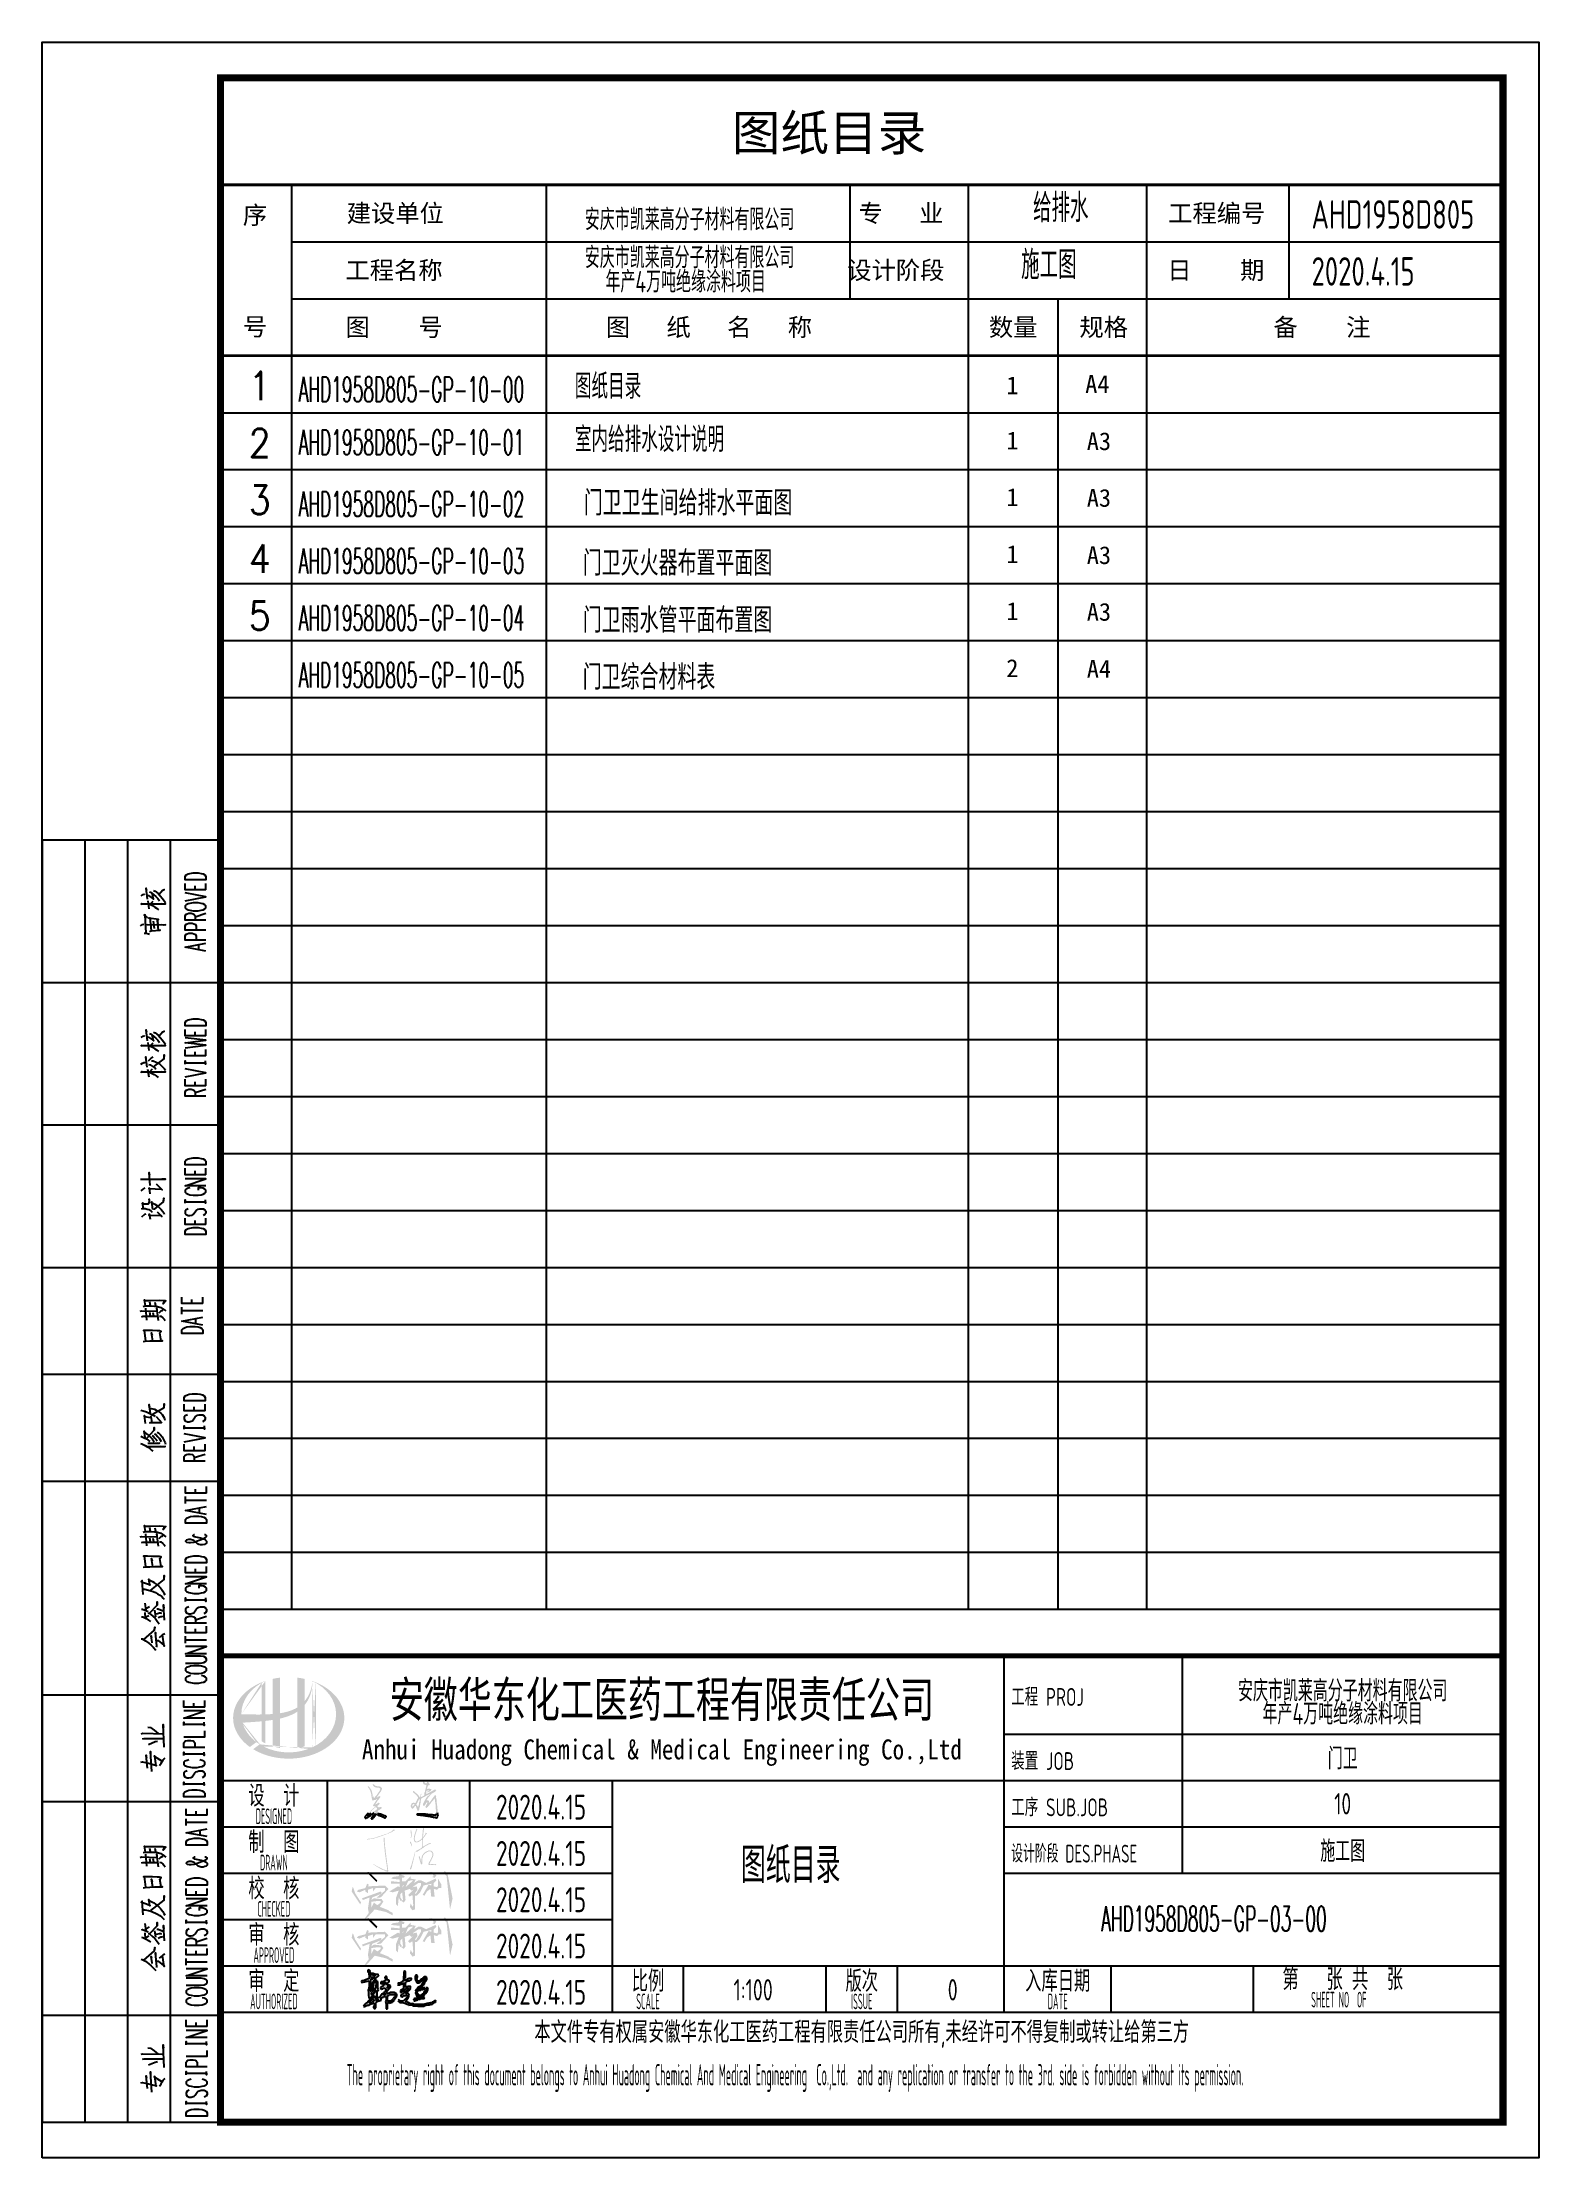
# Model space of a CAD drawing. Extents: x 5693218 to 11495510, y -728562 to -461276.
# Drawn here: x 5693218 to 5714218, y -503276 to -473576 of the extents above; entities that cross this region are included whole.
import ezdxf
from ezdxf.enums import TextEntityAlignment as Align

# ---------------------------------------------------------------- set-up
doc = ezdxf.new("R2010")
doc.units = 0
doc.header["$LTSCALE"] = 1000
doc.header["$MEASUREMENT"] = 0
doc.layers.get('0').update_dxf_attribs({"linetype": 'CONTINUOUS'})
for name, color, linetype in [('AXIS', 3, 'CONTINUOUS'), ('DIM_SYMB', 3, 'CONTINUOUS'), ('TEXT', 7, 'CONTINUOUS'), ('图框', 7, 'CONTINUOUS')]:
    doc.layers.add(name, color=color, linetype=linetype)
doc.styles.add('-宋体', font='', dxfattribs={"width": 0.8})
doc.styles.add('DIM_FONT', font='SIMPLEX', dxfattribs={"width": 0.7, "bigfont": 'GBCBIG'})
doc.styles.add('sceie', font='sceie.shx', dxfattribs={"width": 0.7, "bigfont": 'sceic.shx'})
doc.styles.add('TSSD_Rein', font='Tssdeng.shx', dxfattribs={"width": 0.7, "bigfont": 'hztxt.shx'})
doc.styles.add('宋体', font='', dxfattribs={"width": 0.7})
doc.styles.get('-宋体').set_extended_font_data('SimSun')
doc.styles.get('宋体').set_extended_font_data('SimSun')

msp = doc.modelspace()

# ---------------------------------------------------------------- texts
at = {"color": 0}
for s, height, style, p in [('图纸目录', 500, '-宋体', (5702894.7, -475096.5)), ('建设单位', 250, '宋体', (5697489.9, -476101.5)), (' 专   业', 250, '宋体', (5704501.9, -476101.5)), ('工程编号', 250, '宋体', (5709017.9, -476101.5)), ('工程名称', 250, '宋体', (5697471.3, -476901.5)), ('设计阶段', 250, '宋体', (5704514.4, -476901.5)), ('日    期', 250, '宋体', (5709005.7, -476901.5)), ('图    号', 250, '宋体', (5697473.4, -477701.5)), ('图   纸   名   称', 250, '宋体', (5701125.8, -477701.5)), ('数量', 250, '宋体', (5706501.5, -477701.5)), ('规格', 250, '宋体', (5707772.2, -477701.5)), ('备    注', 250, '宋体', (5710495, -477701.5))]:
    msp.add_text(s, height=height, dxfattribs=dict(at, style=style)).set_placement(p)
at = {"style": 'sceie'}
for s, height, width, p in [('AHD1958D805', 400, 0.8, (5711030.5, -476192.9)), ('2020.4.15', 400, 0.8, (5711030.5, -476992.9)), ('工程 PROJ', 250, 0.8, (5706814.8, -496932.5)), ('装置 JOB', 250, 0.8, (5706814.8, -497832.5)), ('工序 SUB.JOB', 250, 0.8, (5706814.8, -498482.5)), ('设计阶段 DES.PHASE', 250, 0.7, (5706814.8, -499132.5))]:
    msp.add_text(s, height=height, dxfattribs=dict(at, width=width)).set_placement(p)
at = {"color": 0, "style": '宋体'}
for s, p in [('序', (5696202.9, -475996.5)), ('号', (5696202.9, -477571.5))]:
    msp.add_text(s, height=250, dxfattribs=at).set_placement(p, align=Align.MIDDLE)
for s, height, style, width, p in [('安徽华东化工医药工程有限责任公司', 500, '宋体', 0.7, (5701912.8, -496832.5)), ('Anhui Huadong Chemical & Medical Engineering Co.,Ltd', 280, '宋体', 0.85, (5701912.8, -497582.5)), ('设  计', 300, 'sceie', 0.8, (5696467.9, -498182.5)), ('DESIGNED', 220, 'sceie', 0.4, (5696467.9, -498482.5)), ('制  图', 300, 'sceie', 0.8, (5696467.9, -498832.5)), ('DRAWN', 220, 'sceie', 0.4, (5696467.9, -499132.5)), ('校  核', 300, 'sceie', 0.8, (5696467.9, -499482.5)), ('CHECKED', 220, 'sceie', 0.4, (5696467.9, -499782.5)), ('审  核', 300, 'sceie', 0.8, (5696467.9, -500132.5)), ('APPROVED', 220, 'sceie', 0.4, (5696467.9, -500432.5)), ('审  定', 300, 'sceie', 0.8, (5696467.9, -500782.5)), ('比例', 300, 'sceie', 0.8, (5701717.9, -500782.5)), ('版次', 300, 'sceie', 0.8, (5704717.9, -500782.5)), ('入库日期', 300, 'sceie', 0.8, (5707467.9, -500782.5)), ('AUTHORIZED', 220, 'sceie', 0.4, (5696467.9, -501082.5)), ('SCALE', 220, 'sceie', 0.4, (5701717.9, -501082.5)), ('ISSUE', 220, 'sceie', 0.4, (5704717.9, -501082.5)), ('0', 300, 'sceie', 0.8, (5705994.5, -500919.4)), ('DATE', 220, 'sceie', 0.4, (5707467.9, -501082.5)), ('SHEET NO  OF  ', 220, 'sceie', 0.4, (5711467.9, -501057.5)), ('本文件专有权属安徽华东化工医药工程有限责任公司所有,未经许可不得复制或转让给第三方', 300, 'sceie', 0.8, (5704717.9, -501532.5)), ('The proprietary right of this document belongs to Anhui Huadong Chemical And Medical Engineering  Co.,Ltd.  and any replication or transfer to the 3rd. side is forbidden without its permission. ', 300, 'sceie', 0.4, (5703814.8, -502156.1))]:
    msp.add_text(s, height=height, dxfattribs=dict(style=style, width=width)).set_placement(p, align=Align.MIDDLE)
at = {"color": 0, "style": 'sceie', "width": 0.8}
for s, p in [('第   张 共  张', (5711467.9, -500757.5)), ('1:100', (5703193.8, -500919.4))]:
    msp.add_text(s, height=300, dxfattribs=at).set_placement(p, align=Align.MIDDLE)
at = {"style": 'sceie', "width": 0.8}
for p in [(5700217.3, -498353.9), (5700217.3, -499003.9), (5700217.3, -499653.9), (5700217.3, -500303.9), (5700217.3, -500953.9)]:
    msp.add_attdef('2020.4.15', text='200320-02-040', height=350, dxfattribs=at).set_placement(p, align=Align.MIDDLE)
at = {"layer": 'AXIS', "style": 'TSSD_Rein', "width": 0.7}
for s, p in [('安庆市凯莱高分子材料有限公司', (5702301.5, -476048.9)), ('安庆市凯莱高分子材料有限公司', (5702301.5, -476582.2)), ('年产4万吨绝缘涂料项目', (5702246.3, -476922)), ('安庆市凯莱高分子材料有限公司', (5711467.9, -496704.9)), ('年产4万吨绝缘涂料项目', (5711467.9, -497027.9)), ('门卫', (5711467.9, -497657.5)), ('10', (5711467.9, -498307.5)), ('施工图', (5711467.9, -498957.5))]:
    msp.add_text(s, height=300, dxfattribs=at).set_placement(p, align=Align.MIDDLE)
at = {"layer": 'AXIS', "color": 0, "style": 'TSSD_Rein', "width": 0.7}
msp.add_text('图纸目录', height=500, dxfattribs=at).set_placement((5703721.3, -499144.9), align=Align.MIDDLE)
at = {"layer": 'DIM_SYMB', "color": 7, "style": 'DIM_FONT'}
for s, height, width, p in [('给排水', 400, 0.9, (5707121.9, -476101.5)), ('施工图', 400, 0.9, (5706954.4, -476901.5)), ('AHD1958D805-GP-10-00', 350, 0.5, (5696815.3, -478624.2)), ('AHD1958D805-GP-10-01', 350, 0.5, (5696815.3, -479367.6)), ('AHD1958D805-GP-10-02', 350, 0.5, (5696815.3, -480235.1)), ('AHD1958D805-GP-10-03', 350, 0.5, (5696815.3, -481035.1)), ('AHD1958D805-GP-10-04', 350, 0.5, (5696815.3, -481835.1)), ('AHD1958D805-GP-10-05', 350, 0.5, (5696815.3, -482635.1)), ('AHD1958D805-GP-03-00', 350, 0.5, (5708077.8, -500096.7))]:
    msp.add_text(s, height=height, dxfattribs=dict(at, width=width)).set_placement(p)
at = {"layer": 'DIM_SYMB', "color": 7, "style": 'DIM_FONT', "width": 0.9}
for s, p in [('1', (5696268.8, -478401)), ('2', (5696268.8, -479201)), ('3', (5696268.8, -480001)), ('4', (5696268.8, -480826.5)), ('5', (5696268.8, -481626.5))]:
    msp.add_text(s, height=400, dxfattribs=at).set_placement(p, align=Align.MIDDLE)
at = {"layer": 'TEXT', "color": 0, "style": 'sceie', "width": 0.7}
for s, p in [('图纸目录', (5700691.9, -478580.8)), ('室内给排水设计说明', (5700691.9, -479327.8))]:
    msp.add_text(s, height=350, dxfattribs=at).set_placement(p)
at = {"layer": 'TEXT', "color": 7, "style": '宋体'}
for s, p in [('1', (5706747.1, -478517)), ('A4', (5707854.2, -478499.8)), ('1', (5706747.1, -479292.4)), ('A3', (5707876.3, -479302)), ('1', (5706747.1, -480088.1)), ('A3', (5707876.3, -480097.7)), ('1', (5706747.1, -480888.1)), ('A3', (5707876.3, -480902)), ('1', (5706747.1, -481688.1)), ('A3', (5707876.3, -481697.7)), ('2', (5706747.1, -482488.1)), ('A4', (5707876.3, -482497.7))]:
    msp.add_text(s, height=250, dxfattribs=at).set_placement(p)
at = {"layer": 'TEXT', "color": 0, "style": 'sceie', "width": 0.8}
for s, p in [('门卫卫生间给排水平面图', (5702280.2, -480027.3)), ('门卫灭火器布置平面图', (5702132.6, -480870.9)), ('门卫雨水管平面布置图', (5702132.6, -481670.9)), ('门卫综合材料表', (5701732.3, -482470.9))]:
    msp.add_text(s, height=350, dxfattribs=at).set_placement(p, align=Align.MIDDLE)

# ---------------------------------------------------------------- blocks, each defined once
blk = doc.blocks.new('A$C04D97144')
for p, q in [((6, 0), (6, 180)), ((12, 0), (12, 180)), ((18, 0), (18, 180)), ((0, 160), (25, 160)), ((0, 140), (25, 140)), ((0, 120), (25, 120)), ((0, 105), (25, 105)), ((0, 90), (25, 90)), ((0, 60), (25, 60)), ((0, 45), (25, 45)), ((0, 15), (25, 15))]:
    blk.add_line(p, q)
blk.add_lwpolyline([(0, 180), (0, 0), (25, 0), (25, 180)], close=True)
for points in [[(22.97, 174.41), (20.03, 174.41), (20.03, 174.9), (20.17, 175.1), (20.47, 175.24), (20.72, 175.32), (21.18, 175.38), (21.87, 175.38), (22.28, 175.32), (22.58, 175.24), (22.83, 175.1), (22.97, 174.9), (22.97, 174.41), (22.97, 174.41)], [(13.86, 172.15), (14.14, 172.35), (14.27, 172.38), (14.34, 172.35)], [(14.77, 171.68), (14.55, 173.26), (14.52, 173.14), (14.6, 172.92)], [(14.74, 172.24), (14.91, 172.21), (15.58, 171.72), (15.62, 171.68), (15.41, 172.54)], [(15.05, 172.71), (15.19, 172.68), (15.62, 172.35), (15.65, 172.32), (15.93, 172.07), (16.21, 171.79), (16.46, 171.47)], [(15.62, 172.92), (15.82, 172.82), (16.28, 172.49), (16.56, 172.15), (16.86, 171.79), (17.09, 171.47), (17.27, 171.22)], [(16.39, 172.38), (16.86, 172.95), (17.09, 173.06), (16.81, 172.89)], [(22.97, 173), (20.03, 173), (20.03, 173.91)], [(20.03, 171.46), (22.97, 172.02), (20.03, 172.59)], [(21.43, 173), (21.43, 173.56)], [(22.97, 173), (22.97, 173.91)], [(13.81, 170.94), (13.95, 171.05), (13.92, 171.02), (17.27, 171.02), (17, 170.98), (16.72, 171.02)], [(14.56, 166.93), (14.41, 169.49), (14.31, 169.43), (14.77, 169.08)], [(14.8, 171.44), (14.97, 170.34)], [(14.99, 171.05), (15.44, 170.8), (15.79, 170.59), (16.04, 170.42), (16.29, 170.2)], [(15.19, 171.05), (15.54, 171.41)], [(20.03, 170.48), (20.17, 170.34), (20.47, 170.2), (20.72, 170.14), (21.18, 170.06), (21.87, 170.06), (22.28, 170.14), (22.58, 170.2), (22.83, 170.34), (22.97, 170.48), (22.97, 170.77), (22.83, 170.91), (22.58, 171.05), (22.28, 171.11), (21.87, 171.19), (21.18, 171.19), (20.72, 171.11), (20.47, 171.05), (20.17, 170.91), (20.03, 170.77), (20.03, 170.48), (20.03, 170.48)], [(22.97, 168.74), (20.03, 168.74), (20.03, 169.37), (20.17, 169.57), (20.33, 169.65), (20.58, 169.71), (20.88, 169.71), (21.18, 169.65), (21.27, 169.57), (21.43, 169.37), (21.43, 168.74)], [(21.43, 169.23), (22.97, 169.71)], [(13.78, 167.95), (14.06, 168.13), (14.27, 168.19)], [(14.27, 166.93), (14.52, 166.93), (14.71, 166.88), (14.91, 166.82), (15.05, 166.76)], [(14.66, 168.06), (14.71, 168.13), (17.28, 168.09), (17.03, 168.05), (16.72, 168.09)], [(16.18, 168.75), (16.32, 168.86), (14.97, 169.04), (15.08, 169.08), (15.27, 167.31)], [(15.02, 167.18), (15.27, 167.25), (16.53, 167.36), (16.29, 167.32), (16.18, 168.75), (16.15, 168.58), (16.21, 168.27)], [(15.73, 167.59), (15.62, 168.61)], [(22.97, 167.34), (20.03, 167.34), (20.03, 167.97), (20.17, 168.17), (20.33, 168.24), (20.58, 168.31), (21.02, 168.31), (21.27, 168.24), (21.43, 168.17), (21.57, 167.97), (21.57, 167.34)], [(22.97, 165.93), (20.03, 165.93), (20.03, 166.57), (20.17, 166.77), (20.33, 166.84), (20.58, 166.92), (21.02, 166.92), (21.27, 166.84), (21.43, 166.77), (21.57, 166.57), (21.57, 165.93)], [(22.97, 164.39), (20.03, 164.95), (22.97, 165.52)], [(21.98, 164.61), (21.98, 165.3)], [(22.97, 153.91), (20.03, 153.91), (20.03, 154.4), (20.17, 154.6), (20.47, 154.74), (20.72, 154.82), (21.18, 154.88), (21.87, 154.88), (22.28, 154.82), (22.58, 154.74), (22.83, 154.6), (22.97, 154.4), (22.97, 153.91), (22.97, 153.91)], [(13.86, 152.26), (14.14, 152.46), (14.27, 152.49), (14.34, 152.46)], [(14.77, 151.79), (14.55, 153.37), (14.52, 153.26), (14.6, 153.03)], [(14.74, 152.35), (14.91, 152.32), (15.58, 151.84), (15.62, 151.79), (15.41, 152.67)], [(14.8, 151.55), (14.97, 150.45)], [(15.05, 152.82), (15.19, 152.81), (15.62, 152.46), (15.65, 152.43), (15.93, 152.18), (16.21, 151.9), (16.46, 151.58)], [(15.19, 151.16), (15.54, 151.52)], [(15.62, 153.03), (15.82, 152.95), (16.28, 152.6), (16.56, 152.26), (16.86, 151.9), (17.09, 151.58), (17.27, 151.33)], [(16.39, 152.49), (16.86, 153.06), (17.09, 153.17), (16.81, 153)], [(22.97, 152.51), (20.03, 152.51), (20.03, 153.42)], [(20.03, 150.83), (22.97, 151.18), (20.03, 151.52), (22.97, 151.88), (20.03, 152.23)], [(21.43, 152.51), (21.43, 153.06)], [(22.97, 152.51), (22.97, 153.42)], [(13.81, 151.05), (13.95, 151.16), (13.92, 151.13), (17.27, 151.13), (17, 151.1), (16.72, 151.13)], [(13.81, 148.52), (14.06, 148.69), (14.23, 148.76), (14.41, 148.76)], [(14.71, 148.1), (14.52, 149.54), (14.49, 149.43), (14.55, 149.29)], [(14.91, 149.01), (15.22, 149.35), (15.36, 149.43), (15.54, 149.54)], [(14.99, 151.16), (15.44, 150.91), (15.79, 150.7), (16.04, 150.53), (16.29, 150.31)], [(15.33, 148.98), (15.57, 149.01), (15.96, 148.83), (16.28, 148.66), (16.53, 148.47), (16.72, 148.3), (16.92, 148.13), (17.09, 147.92), (17.27, 147.67)], [(15.73, 148.21), (15.79, 148.3), (17.09, 149.29), (17.12, 149.82), (17.03, 149.32), (16.92, 149.18)], [(22.97, 149.7), (20.03, 149.7), (20.03, 150.61)], [(20.03, 148.52), (20.03, 148.98), (20.03, 148.71), (22.89, 148.71), (22.89, 148.52), (22.89, 148.98)], [(21.43, 149.7), (21.43, 150.26)], [(22.97, 149.7), (22.97, 150.61)], [(13.81, 147.36), (13.98, 147.5), (13.92, 147.45), (17.27, 147.45), (17.06, 147.39), (16.78, 147.45)], [(14.74, 147.84), (14.94, 146.76)], [(14.91, 148.47), (15.13, 148.44), (15.54, 148.16), (15.82, 147.95), (15.93, 147.84)], [(14.94, 147.45), (15.33, 147.28), (15.68, 147.08), (15.99, 146.89), (16.28, 146.65)], [(15.08, 147.47), (15.44, 147.88)], [(20.03, 146.76), (22.97, 147.33), (20.03, 147.89)], [(22.97, 145.5), (20.03, 145.5), (20.03, 146.42)], [(21.43, 145.5), (21.43, 146.07)], [(22.97, 145.5), (22.97, 146.42)], [(22.97, 144.03), (20.03, 144.03), (20.03, 144.67), (20.17, 144.88), (20.33, 144.94), (20.58, 145.02), (20.88, 145.02), (21.18, 144.94), (21.27, 144.88), (21.43, 144.67), (21.43, 144.03)], [(21.43, 144.53), (22.97, 145.02)], [(22.97, 134.41), (20.03, 134.41), (20.03, 134.9), (20.17, 135.1), (20.47, 135.25), (20.72, 135.31), (21.18, 135.39), (21.87, 135.39), (22.28, 135.31), (22.58, 135.25), (22.83, 135.1), (22.97, 134.9), (22.97, 134.41), (22.97, 134.41)], [(22.97, 133), (20.03, 133), (20.03, 133.91)], [(22.97, 133), (22.97, 133.91)], [(13.78, 132.37), (13.98, 132.39), (17.28, 132.39), (17.06, 132.37), (16.78, 132.39)], [(13.86, 130.75), (14.14, 130.97), (14.28, 131.08), (14.45, 131.15)], [(15.13, 131.49), (14.99, 133.33), (14.97, 133.22), (15.02, 132.98)], [(15.13, 130.33), (15.02, 131.11), (14.97, 131.07), (16.72, 131), (16.84, 130.89), (16.04, 131.66)], [(22.97, 131.46), (20.03, 131.46), (22.97, 132.45), (20.03, 132.45)], [(20.72, 131.19), (20.47, 131.11), (20.17, 130.97), (20.03, 130.83), (20.03, 130.55), (20.17, 130.42), (20.47, 130.28), (20.72, 130.2), (21.18, 130.14), (21.87, 130.14), (22.28, 130.2), (22.58, 130.28), (22.83, 130.42), (22.97, 130.55), (22.97, 130.83), (22.83, 130.97), (22.58, 131.11), (22.28, 131.19), (21.87, 131.19), (21.87, 130.83)], [(21.43, 133), (21.43, 133.56)], [(13.92, 128.22), (14.17, 128.26), (14.45, 128.26), (14.71, 128.19), (14.97, 128.11), (15.13, 128), (15.27, 127.89), (15.41, 127.75)], [(14.14, 128.29), (14.09, 129.06), (14, 128.99), (14.23, 128.9), (14.42, 128.9), (14.6, 128.9), (14.8, 128.9), (14.88, 128.93), (14.97, 128.99), (14.99, 129.1), (15.02, 129.24), (15.02, 129.45), (14.99, 129.56), (14.94, 129.64)], [(15.16, 126.7), (15.05, 127.45), (14.94, 127.34), (15.16, 127.31), (16.67, 127.3), (16.78, 127.16), (16.18, 127.75)], [(15.51, 128.11), (15.36, 129.21), (15.27, 129.13), (15.51, 129.02), (15.79, 128.88), (16.01, 128.74), (16.21, 128.6), (16.46, 128.37), (16.7, 128.11), (16.89, 127.86), (17.03, 127.66), (17.12, 127.49)], [(15.76, 128.08), (15.76, 128.15), (17, 129.2), (17.03, 129.73), (16.95, 129.2), (16.84, 129.06)], [(20.03, 129.02), (20.03, 129.48), (20.03, 129.21), (22.89, 129.21), (22.89, 129.02), (22.89, 129.48)], [(20.47, 128.24), (20.17, 128.1), (20.03, 127.89), (20.03, 127.61), (20.17, 127.41), (20.47, 127.27), (20.72, 127.27), (21.02, 127.33), (21.18, 127.41), (21.27, 127.55), (21.57, 127.97), (21.73, 128.1), (21.87, 128.18), (22.12, 128.24), (22.58, 128.24), (22.83, 128.1), (22.97, 127.89), (22.97, 127.61), (22.83, 127.41), (22.58, 127.27)], [(13.98, 127.12), (14.38, 127.45), (14.55, 127.52)], [(22.97, 126.01), (20.03, 126.01), (20.03, 126.92)], [(22.97, 124.61), (20.03, 124.61), (20.03, 125.1), (20.17, 125.3), (20.47, 125.44), (20.72, 125.52), (21.18, 125.58), (21.87, 125.58), (22.28, 125.52), (22.58, 125.44), (22.83, 125.3), (22.97, 125.1), (22.97, 124.61), (22.97, 124.61)], [(21.43, 126.01), (21.43, 126.56)], [(22.97, 126.01), (22.97, 126.92)], [(13.75, 113.87), (13.92, 113.91), (16.13, 113.83)], [(13.92, 113.06), (14.09, 113.13), (16.21, 113.13)], [(14.14, 114.51), (14.45, 114.6), (15.08, 114.6), (15.76, 114.57), (16.18, 114.51), (16.64, 114.37), (16.92, 114.2), (17.34, 113.88)], [(14.49, 114.6), (14.34, 115.45), (14.27, 115.36), (15.13, 115.36), (15.19, 115.36), (16.46, 115.39), (16.95, 115.36), (17.23, 115.33), (17.31, 115.31), (16.95, 114.89), (17.2, 115.28)], [(14.69, 112.61), (14.52, 114.29)], [(15.16, 113.16), (15.08, 113.66)], [(15.19, 114.62), (15.11, 115.11)], [(15.65, 113.17), (15.57, 113.63)], [(15.93, 114.57), (15.93, 114.62), (15.85, 115.07)], [(16.29, 112.53), (16.07, 114.29), (16.04, 114.2), (16.13, 114.09)], [(16.39, 113.63), (16.72, 113.94), (16.86, 113.94), (16.61, 113.83)], [(16.46, 113.17), (16.61, 113.16), (16.89, 112.92), (17.09, 112.72), (17.23, 112.53)], [(22.54, 114.92), (19.59, 114.92), (19.59, 115.83)], [(19.59, 113.44), (19.59, 114.43)], [(19.59, 113.94), (22.54, 113.94)], [(22.54, 111.9), (19.59, 112.47), (22.54, 113.03)], [(21, 114.92), (21, 115.48)], [(22.54, 114.92), (22.54, 115.83)], [(14.17, 109.58), (14.45, 109.64), (15.08, 109.67), (15.73, 109.69), (15.82, 109.69), (16.28, 109.69), (16.86, 109.69), (16.67, 109.69), (16.5, 110.8), (16.7, 111.02), (16.43, 111.08), (16.1, 111.08), (15.44, 111.12), (14.77, 111.13), (14.2, 111.13), (14.28, 111.16), (14.49, 109.67)], [(15.51, 109.69), (15.33, 110.8), (15.3, 110.69), (15.41, 110.42)], [(22.54, 110.72), (19.59, 110.72), (19.59, 111.21), (19.75, 111.41), (20.05, 111.56), (20.3, 111.63), (20.75, 111.7), (21.44, 111.7), (21.85, 111.63), (22.15, 111.56), (22.4, 111.41), (22.54, 111.21), (22.54, 110.72), (22.54, 110.72)], [(21.55, 112.12), (21.55, 112.81)], [(22.86, 101.27), (19.92, 101.27), (19.92, 101.75), (20.06, 101.97), (20.36, 102.11), (20.61, 102.18), (21.07, 102.24), (21.76, 102.24), (22.17, 102.18), (22.47, 102.11), (22.72, 101.97), (22.86, 101.75), (22.86, 101.27), (22.86, 101.27)], [(13.84, 99.93), (14.17, 99.88), (14.63, 99.71), (15.11, 99.49), (15.41, 99.32), (15.65, 99.21), (15.85, 99.08)], [(14.49, 98.06), (14.34, 99.21), (14.27, 99.08), (15.25, 98.94), (15.25, 99.08), (15.36, 98.23), (15.11, 98.19), (15.41, 98.23), (16.7, 98.2)], [(15.16, 99.49), (14.99, 100.76), (14.97, 100.62), (15.02, 100.39)], [(15.11, 100.2), (15.27, 100.2), (15.73, 100.07), (15.99, 99.96), (16.21, 99.85), (16.42, 99.71), (16.61, 99.54), (16.81, 99.35), (16.95, 99.11), (17.09, 98.89), (17.14, 98.72), (17.2, 98.55)], [(15.54, 99.35), (15.57, 99.43), (17.09, 100.31), (17.12, 100.84), (17.03, 100.34), (16.86, 100.2)], [(16.81, 98.12), (16.04, 99)], [(22.86, 99.87), (19.92, 99.87), (19.92, 100.78)], [(20.36, 99.3), (20.06, 99.16), (19.92, 98.96), (19.92, 98.67), (20.06, 98.47), (20.36, 98.33), (20.61, 98.33), (20.91, 98.39), (21.07, 98.47), (21.16, 98.61), (21.46, 99.02), (21.62, 99.16), (21.76, 99.24), (22.01, 99.3), (22.47, 99.3), (22.72, 99.16), (22.86, 98.96), (22.86, 98.67), (22.72, 98.47), (22.47, 98.33)], [(21.32, 99.87), (21.32, 100.43)], [(22.86, 99.87), (22.86, 100.78)], [(13.78, 95.27), (13.95, 95.23), (14.41, 94.98), (14.45, 94.98), (14.8, 94.75), (15.08, 94.56), (15.3, 94.35), (15.51, 94.18)], [(13.84, 96.29), (14.27, 96.08), (14.6, 95.91), (14.85, 95.72), (14.91, 95.69), (15.11, 95.55)], [(14.38, 96.02), (14.41, 96.14), (14.28, 96.99), (14.23, 96.93), (14.63, 96.65), (14.97, 96.4), (15.19, 96.16), (15.4, 95.91), (15.58, 95.66), (15.71, 95.49)], [(14.66, 95.91), (14.69, 96.02), (15.71, 97.13), (15.68, 97.5), (15.68, 97.13), (15.57, 96.99)], [(14.83, 95.3), (16.46, 95.3), (16.28, 95.27), (16.13, 95.3)], [(15.41, 96.4), (15.51, 96.36), (15.54, 96.33), (15.76, 96.05), (15.96, 95.83), (16.1, 95.63)], [(15.76, 96.62), (15.87, 96.57), (15.93, 96.54), (16.21, 96.22), (16.24, 96.16), (16.39, 96), (16.53, 95.77), (16.67, 95.55)], [(16.1, 96.88), (16.29, 96.79), (16.57, 96.47), (16.81, 96.19), (16.95, 95.91), (17.12, 95.63), (17.23, 95.38), (17.28, 95.17)], [(19.92, 97.28), (19.92, 97.75), (19.92, 97.48), (22.78, 97.48), (22.78, 97.28), (22.78, 97.75)], [(19.92, 95.53), (22.86, 96.08), (19.92, 96.65)], [(22.86, 94.26), (19.92, 94.26), (19.92, 95.17)], [(22.86, 94.26), (22.86, 95.17)], [(14.74, 94.86), (17.23, 94.86), (17, 94.81), (16.57, 94.86)], [(22.86, 92.8), (19.92, 92.8), (19.92, 93.43), (20.06, 93.63), (20.22, 93.71), (20.47, 93.77), (20.77, 93.77), (21.07, 93.71), (21.16, 93.63), (21.32, 93.43), (21.32, 92.8)], [(21.32, 94.26), (21.32, 94.83)], [(21.32, 93.29), (22.86, 93.77)], [(23.05, 88.31), (20.09, 88.31), (20.09, 89.22)], [(23.05, 88.31), (23.05, 89.22)], [(20.09, 86.83), (20.09, 87.82)], [(20.09, 87.33), (23.05, 87.33)], [(23.05, 85.29), (20.09, 85.86), (23.05, 86.42)], [(21.49, 88.31), (21.49, 88.87)], [(22.04, 85.51), (22.04, 86.2)], [(14.49, 82.9), (14.34, 83.77), (14.27, 83.67), (15.13, 83.67), (15.19, 83.67), (16.46, 83.7), (16.95, 83.67), (17.23, 83.64), (17.31, 83.62), (16.95, 83.2), (17.2, 83.59)], [(15.19, 82.93), (15.11, 83.42)], [(15.93, 82.89), (15.93, 82.93), (15.85, 83.39)], [(23.05, 84.11), (20.09, 84.11), (20.09, 84.6), (20.25, 84.8), (20.55, 84.94), (20.8, 85.02), (21.26, 85.09), (21.95, 85.09), (22.34, 85.02), (22.65, 84.94), (22.89, 84.8), (23.05, 84.6), (23.05, 84.11), (23.05, 84.11)], [(13.75, 82.18), (13.92, 82.23), (16.13, 82.15)], [(13.92, 81.38), (14.09, 81.44), (16.21, 81.44)], [(14.14, 82.82), (14.45, 82.9), (15.08, 82.9), (15.76, 82.89), (16.18, 82.82), (16.64, 82.68), (16.92, 82.51), (17.34, 82.19)], [(14.69, 80.92), (14.52, 82.6)], [(15.16, 81.46), (15.08, 81.97)], [(15.65, 81.49), (15.57, 81.94)], [(16.29, 80.84), (16.07, 82.6), (16.04, 82.51), (16.13, 82.4)], [(16.39, 81.94), (16.72, 82.26), (16.86, 82.26), (16.61, 82.15)], [(16.46, 81.49), (16.61, 81.46), (16.89, 81.24), (17.09, 81.03), (17.23, 80.84)], [(21.35, 82.43), (21.26, 82.43), (21.1, 82.35), (21.1, 82.29), (21.26, 82.21), (21.49, 82.15), (22.2, 82.01), (22.65, 81.87), (22.89, 81.72), (23.05, 81.58), (23.05, 81.3), (22.89, 81.17), (22.75, 81.1), (22.5, 81.03), (22.2, 81.03), (21.95, 81.1), (21.79, 81.17), (21.26, 81.66), (21.1, 81.72), (20.8, 81.8), (20.55, 81.8), (20.25, 81.72), (20.09, 81.58), (20.25, 81.44), (20.55, 81.38), (20.8, 81.38), (21.26, 81.44), (21.65, 81.58), (22.65, 81.94), (22.89, 82.08), (23.05, 82.21), (23.05, 82.35), (22.89, 82.43), (22.75, 82.43)], [(14.17, 77.89), (14.45, 77.95), (15.08, 77.98), (15.73, 78), (15.82, 78), (16.28, 78), (16.86, 78), (16.67, 78), (16.5, 79.12), (16.7, 79.34), (16.43, 79.4), (16.1, 79.4), (15.44, 79.43), (14.77, 79.45), (14.2, 79.45), (14.28, 79.48), (14.49, 77.98)], [(15.51, 78), (15.33, 79.12), (15.3, 79.01), (15.41, 78.74)], [(23.05, 78.5), (20.09, 78.5), (20.09, 78.99), (20.25, 79.21), (20.55, 79.35), (20.8, 79.41), (21.26, 79.49), (21.95, 79.49), (22.34, 79.41), (22.65, 79.35), (22.89, 79.21), (23.05, 78.99), (23.05, 78.5), (23.05, 78.5)], [(23.05, 77.11), (20.09, 77.11), (20.09, 78.02)], [(21.49, 77.11), (21.49, 77.67)], [(23.05, 77.11), (23.05, 78.02)], [(14.14, 74.09), (14, 76.02), (13.89, 75.88), (14.06, 75.82), (14.6, 75.63), (15.13, 75.42), (15.08, 75.38), (15.08, 75.42), (14.97, 76.24), (14.88, 76.16), (15.19, 76.02), (15.47, 75.88), (15.68, 75.77), (15.85, 75.63), (16.13, 75.42), (16.35, 75.24), (16.57, 75), (16.72, 74.8), (16.89, 74.54), (17.06, 74.26), (17.2, 74.04)], [(14.23, 74.8), (14.38, 74.8), (14.91, 74.69), (15.22, 74.61), (15.54, 74.5), (15.87, 74.36), (16.15, 74.18), (16.5, 73.98), (16.75, 73.79), (16.98, 73.55), (17.09, 73.44)], [(15.22, 74.69), (17.12, 76.16), (17.12, 76.76), (17.06, 76.23), (17.03, 76.16), (16.81, 75.94)], [(23.05, 75.57), (20.09, 75.57), (23.05, 76.56), (20.09, 76.56)], [(20.8, 75.28), (20.55, 75.22), (20.25, 75.08), (20.09, 74.94), (20.09, 74.65), (20.25, 74.51), (20.55, 74.37), (20.8, 74.31), (21.26, 74.23), (21.95, 74.23), (22.34, 74.31), (22.65, 74.37), (22.89, 74.51), (23.05, 74.65), (23.05, 74.94), (22.89, 75.08), (22.65, 75.22), (22.34, 75.28), (21.95, 75.28), (21.95, 74.94)], [(13.92, 72), (14.06, 72.03), (14.85, 71.69)], [(14.49, 70.73), (14.41, 71.54)], [(14.56, 71.83), (14.42, 72.85)], [(14.6, 72.14), (15.05, 72.39)], [(14.85, 71.48), (14.99, 71.47), (15.51, 71.01), (15.57, 70.98), (15.82, 70.74), (16.13, 70.35), (16.28, 70.16), (16.42, 69.96)], [(15.05, 71.43), (16.13, 72.56), (16.13, 73.02), (16.1, 72.56), (15.9, 72.33)], [(15.76, 71.86), (15.87, 70.95)], [(16.04, 71.37), (16.46, 71.48), (16.7, 71.43), (16.39, 71.43)], [(16.07, 72.08), (16.28, 72.08), (17.06, 71.75)], [(17.14, 70.46), (17, 72.63), (17, 72.49), (17.03, 72.17)], [(20.55, 72.35), (20.25, 72.2), (20.09, 72), (20.09, 71.72), (20.25, 71.51), (20.55, 71.37), (20.8, 71.37), (21.1, 71.43), (21.26, 71.51), (21.35, 71.65), (21.65, 72.06), (21.79, 72.2), (21.95, 72.28), (22.2, 72.35), (22.65, 72.35), (22.89, 72.2), (23.05, 72), (23.05, 71.72), (22.89, 71.51), (22.65, 71.37)], [(20.11, 73.11), (20.11, 73.59), (20.11, 73.32), (22.95, 73.32), (22.95, 73.11), (22.95, 73.59)], [(13.92, 70.95), (14.12, 70.92), (14.55, 70.7), (14.88, 70.49), (15.16, 70.27)], [(14.23, 67.74), (15.76, 69.05), (15.76, 69.08), (15.79, 69.5), (15.71, 69.05), (15.57, 68.87)], [(14.52, 70.92), (14.94, 71.12)], [(16.04, 66.69), (16.07, 66.82), (15.9, 68.76), (15.87, 68.65), (15.9, 68.54)], [(16.13, 67.63), (16.24, 67.6), (16.78, 67.18), (17.09, 66.93), (17.12, 66.83), (16.86, 68.4), (16.39, 67.99)], [(16.28, 70.84), (16.64, 70.98), (16.81, 70.98), (16.57, 70.95)], [(16.86, 68.4), (17, 68.51), (17.17, 68.59)], [(23.05, 70.04), (20.09, 70.04), (20.09, 70.66), (20.25, 70.88), (20.39, 70.95), (20.64, 71.03), (20.94, 71.03), (21.26, 70.95), (21.35, 70.88), (21.49, 70.66), (21.49, 70.04)], [(23.05, 68.7), (20.09, 68.7), (20.09, 69.61)], [(21.49, 70.52), (23.05, 71.03)], [(21.49, 68.7), (21.49, 69.27)], [(23.05, 68.7), (23.05, 69.61)], [(13.89, 67.85), (14.03, 67.84), (14.49, 67.57), (14.97, 67.24), (15.27, 66.96), (15.62, 66.61), (15.93, 66.27)], [(15.4, 67.27), (15.4, 67.29), (15.4, 67.35), (15.27, 68.26), (15.27, 68.13), (15.33, 67.99)], [(20.09, 67.24), (20.09, 68.21)], [(20.09, 67.73), (23.05, 67.73)], [(23.05, 65.76), (20.09, 65.76), (23.05, 66.75), (20.09, 66.75)], [(20.09, 64.44), (22.2, 64.44), (22.65, 64.51), (22.89, 64.65), (23.05, 64.85), (23.05, 64.99), (22.89, 65.21), (22.65, 65.35), (22.2, 65.42), (20.09, 65.42)], [(20.09, 63.39), (20.25, 63.25), (20.55, 63.11), (20.8, 63.05), (21.26, 62.97), (21.95, 62.97), (22.34, 63.05), (22.65, 63.11), (22.89, 63.25), (23.05, 63.39), (23.05, 63.67), (22.89, 63.81), (22.65, 63.94), (22.34, 64.02), (21.95, 64.08), (21.26, 64.08), (20.8, 64.02), (20.55, 63.94), (20.25, 63.81), (20.09, 63.67), (20.09, 63.39), (20.09, 63.39)], [(20.8, 62.68), (20.55, 62.62), (20.25, 62.48), (20.09, 62.34), (20.09, 62.06), (20.25, 61.91), (20.55, 61.77), (20.8, 61.71), (21.26, 61.63), (21.95, 61.63), (22.34, 61.71), (22.65, 61.77), (22.89, 61.91), (23.05, 62.06), (23.05, 62.34), (22.89, 62.48), (22.65, 62.62), (22.34, 62.68)], [(22.81, 58.27), (19.86, 58.27), (19.86, 59.18)], [(22.81, 56.73), (19.86, 56.73), (22.81, 57.72), (19.86, 57.72)], [(21.26, 58.27), (21.26, 58.83)], [(22.81, 58.27), (22.81, 59.18)], [(13.86, 54.53), (14.09, 54.59), (17.03, 54.53)], [(14.06, 53.82), (14.31, 53.87), (17.06, 53.87)], [(14.8, 55.44), (15.16, 55.38), (15.71, 55.02), (16.28, 54.56)], [(14.91, 53.02), (15.85, 53.43), (16.15, 53.48)], [(17.12, 52.63), (16.98, 55.83), (16.95, 55.69), (17, 55.38)], [(19.86, 54.07), (22.81, 54.07), (22.81, 54.91)], [(22.81, 52.6), (19.86, 52.6), (19.86, 53.23), (20.01, 53.45), (20.16, 53.51), (20.41, 53.59), (20.86, 53.59), (21.11, 53.51), (21.26, 53.45), (21.41, 53.23), (21.41, 52.6)], [(19.87, 55.68), (19.87, 56.15), (19.87, 55.88), (22.72, 55.88), (22.72, 55.68), (22.72, 56.15)], [(13.84, 50.54), (14.06, 50.56), (15.11, 50.34), (16.04, 50.08), (15.99, 50.02), (15.79, 51.39), (15.71, 51.36), (16.84, 50.68)], [(14.74, 49.71), (14.55, 51.5), (14.55, 51.39), (14.6, 51.18)], [(15.36, 49.2), (15.19, 52.03), (15.16, 51.89), (15.19, 51.72)], [(16.46, 50.05), (16.7, 50.4), (16.84, 50.62), (16.98, 50.87), (17.09, 51.01), (17.23, 51.11)], [(20.56, 50.85), (20.31, 50.78), (20.01, 50.65), (19.86, 50.51), (19.86, 50.23), (20.01, 50.08), (20.31, 49.94), (20.56, 49.88), (21.02, 49.8), (21.71, 49.8), (22.1, 49.88), (22.42, 49.94), (22.65, 50.08), (22.81, 50.23), (22.81, 50.51), (22.65, 50.65), (22.42, 50.78), (22.1, 50.85)], [(19.87, 51.48), (19.87, 51.95), (19.87, 51.69), (22.72, 51.69), (22.72, 51.48), (22.72, 51.95)], [(20.31, 49.31), (20.01, 49.17), (19.86, 48.97), (19.86, 48.69), (20.01, 48.47), (20.31, 48.34), (20.56, 48.34), (20.86, 48.4), (21.02, 48.47), (21.11, 48.61), (21.41, 49.03), (21.55, 49.17), (21.71, 49.24), (21.96, 49.31), (22.42, 49.31), (22.65, 49.17), (22.81, 48.97), (22.81, 48.69), (22.65, 48.47), (22.42, 48.34)], [(19.87, 47.29), (19.87, 47.74), (19.87, 47.48), (22.72, 47.48), (22.72, 47.29), (22.72, 47.74)], [(22.81, 45.67), (19.86, 45.67), (19.86, 46.16), (20.01, 46.38), (20.31, 46.52), (20.56, 46.58), (21.02, 46.66), (21.71, 46.66), (22.1, 46.58), (22.42, 46.52), (22.65, 46.38), (22.81, 46.16), (22.81, 45.67), (22.81, 45.67)], [(23.13, 43.08), (20.19, 43.08), (20.19, 43.99)], [(20.19, 41.62), (20.19, 42.59)], [(20.19, 42.1), (23.13, 42.1)], [(21.59, 43.08), (21.59, 43.64)], [(23.13, 43.08), (23.13, 43.99)], [(14.49, 37.91), (14.34, 38.76), (14.27, 38.68), (15.13, 38.68), (15.19, 38.68), (16.46, 38.71), (16.95, 38.68), (17.23, 38.65), (17.31, 38.62), (16.95, 38.19), (17.2, 38.59)], [(23.13, 40.08), (20.19, 40.63), (23.13, 41.19)], [(23.13, 38.88), (20.19, 38.88), (20.19, 39.37), (20.33, 39.58), (20.63, 39.72), (20.88, 39.79), (21.33, 39.86), (22.03, 39.86), (22.43, 39.79), (22.73, 39.72), (22.98, 39.58), (23.13, 39.37), (23.13, 38.88), (23.13, 38.88)], [(22.14, 40.28), (22.14, 40.97)], [(13.75, 37.17), (13.92, 37.23), (16.13, 37.14)], [(13.92, 36.39), (14.09, 36.43), (16.21, 36.43)], [(14.14, 37.83), (14.45, 37.91), (15.08, 37.91), (15.76, 37.88), (16.18, 37.83), (16.64, 37.69), (16.92, 37.52), (17.34, 37.2)], [(14.69, 35.93), (14.52, 37.6)], [(15.16, 36.46), (15.08, 36.98)], [(15.19, 37.94), (15.11, 38.43)], [(15.65, 36.5), (15.57, 36.95)], [(15.93, 37.88), (15.93, 37.94), (15.85, 38.4)], [(16.29, 35.84), (16.07, 37.6), (16.04, 37.52), (16.13, 37.41)], [(16.39, 36.95), (16.72, 37.27), (16.86, 37.27), (16.61, 37.14)], [(16.46, 36.5), (16.61, 36.46), (16.89, 36.24), (17.09, 36.04), (17.23, 35.84)], [(21.43, 37.2), (21.33, 37.2), (21.18, 37.12), (21.18, 37.06), (21.33, 36.98), (21.59, 36.92), (22.28, 36.78), (22.73, 36.64), (22.98, 36.5), (23.13, 36.35), (23.13, 36.09), (22.98, 35.95), (22.83, 35.87), (22.58, 35.8), (22.28, 35.8), (22.03, 35.87), (21.88, 35.95), (21.33, 36.43), (21.18, 36.5), (20.88, 36.57), (20.63, 36.57), (20.33, 36.5), (20.19, 36.35), (20.33, 36.21), (20.63, 36.15), (20.88, 36.15), (21.33, 36.21), (21.73, 36.35), (22.73, 36.72), (22.98, 36.86), (23.13, 36.98), (23.13, 37.12), (22.98, 37.2), (22.83, 37.2)], [(14.17, 32.9), (14.45, 32.95), (15.08, 32.98), (15.73, 33.01), (15.82, 33.01), (16.28, 33.01), (16.86, 33.01), (16.67, 33.01), (16.5, 34.11), (16.7, 34.34), (16.43, 34.39), (16.1, 34.39), (15.44, 34.42), (14.77, 34.45), (14.2, 34.45), (14.28, 34.49), (14.49, 32.98)], [(15.51, 33.01), (15.33, 34.11), (15.3, 34), (15.41, 33.75)], [(23.13, 33.28), (20.19, 33.28), (20.19, 33.78), (20.33, 33.98), (20.63, 34.12), (20.88, 34.19), (21.33, 34.27), (22.03, 34.27), (22.43, 34.19), (22.73, 34.12), (22.98, 33.98), (23.13, 33.78), (23.13, 33.28), (23.13, 33.28)], [(23.13, 31.88), (20.19, 31.88), (20.19, 32.79)], [(23.13, 31.88), (23.13, 32.79)], [(14.14, 29.1), (14, 31.03), (13.89, 30.89), (14.06, 30.82), (14.6, 30.62), (15.13, 30.43), (15.08, 30.37), (15.08, 30.43), (14.97, 31.25), (14.88, 31.17), (15.19, 31.03), (15.47, 30.89), (15.68, 30.76), (15.85, 30.62), (16.13, 30.43), (16.35, 30.23), (16.57, 30.01), (16.72, 29.8), (16.89, 29.55), (17.06, 29.27), (17.2, 29.03)], [(14.23, 29.8), (14.38, 29.8), (14.91, 29.69), (15.22, 29.6), (15.54, 29.49), (15.87, 29.35), (16.15, 29.18), (16.5, 28.99), (16.75, 28.78), (16.98, 28.56), (17.09, 28.45)], [(15.22, 29.69), (17.12, 31.17), (17.12, 31.77), (17.06, 31.22), (17.03, 31.17), (16.81, 30.93)], [(23.13, 30.34), (20.19, 30.34), (23.13, 31.33), (20.19, 31.33)], [(20.88, 30.06), (20.63, 29.99), (20.33, 29.85), (20.19, 29.71), (20.19, 29.43), (20.33, 29.29), (20.63, 29.14), (20.88, 29.08), (21.33, 29.02), (22.03, 29.02), (22.43, 29.08), (22.73, 29.14), (22.98, 29.29), (23.13, 29.43), (23.13, 29.71), (22.98, 29.85), (22.73, 29.99), (22.43, 30.06), (22.03, 30.06), (22.03, 29.71)], [(21.59, 31.88), (21.59, 32.44)], [(13.92, 26.99), (14.06, 27.02), (14.85, 26.69)], [(14.56, 26.83), (14.42, 27.86)], [(14.6, 27.15), (15.05, 27.4)], [(15.05, 26.43), (16.13, 27.57), (16.13, 28.01), (16.1, 27.57), (15.9, 27.34)], [(15.76, 26.85), (15.87, 25.95)], [(16.07, 27.09), (16.28, 27.09), (17.06, 26.74)], [(17.14, 25.47), (17, 27.62), (17, 27.48), (17.03, 27.16)], [(20.19, 27.89), (20.19, 28.36), (20.19, 28.09), (23.05, 28.09), (23.05, 27.89), (23.05, 28.36)], [(20.63, 27.12), (20.33, 26.98), (20.19, 26.77), (20.19, 26.49), (20.33, 26.28), (20.63, 26.14), (20.88, 26.14), (21.18, 26.21), (21.33, 26.28), (21.43, 26.43), (21.73, 26.83), (21.88, 26.98), (22.03, 27.05), (22.28, 27.12), (22.73, 27.12), (22.98, 26.98), (23.13, 26.77), (23.13, 26.49), (22.98, 26.28), (22.73, 26.14)], [(13.92, 25.95), (14.12, 25.92), (14.55, 25.69), (14.88, 25.5), (15.16, 25.26)], [(14.23, 22.75), (15.76, 24.05), (15.76, 24.09), (15.79, 24.51), (15.71, 24.05), (15.57, 23.88)], [(14.49, 25.72), (14.41, 26.55)], [(14.52, 25.92), (14.94, 26.13)], [(14.85, 26.49), (14.99, 26.46), (15.51, 26), (15.57, 25.99), (15.82, 25.75), (16.13, 25.36), (16.28, 25.15), (16.42, 24.97)], [(16.04, 21.7), (16.07, 21.81), (15.9, 23.77), (15.87, 23.66), (15.9, 23.54)], [(16.04, 26.38), (16.46, 26.49), (16.7, 26.43), (16.39, 26.43)], [(16.28, 25.84), (16.64, 25.99), (16.81, 25.99), (16.57, 25.95)], [(23.13, 24.81), (20.19, 24.81), (20.19, 25.44), (20.33, 25.66), (20.49, 25.72), (20.74, 25.8), (21.04, 25.8), (21.33, 25.72), (21.43, 25.66), (21.59, 25.44), (21.59, 24.81)], [(23.13, 23.49), (20.19, 23.49), (20.19, 24.38)], [(21.59, 25.3), (23.13, 25.8)], [(21.59, 23.49), (21.59, 24.04)], [(23.13, 23.49), (23.13, 24.38)], [(13.89, 22.86), (14.03, 22.83), (14.49, 22.58), (14.97, 22.23), (15.27, 21.95), (15.62, 21.62), (15.93, 21.27)], [(15.4, 22.26), (15.4, 22.29), (15.4, 22.36), (15.27, 23.25), (15.27, 23.14), (15.33, 23)], [(16.13, 22.64), (16.24, 22.61), (16.78, 22.18), (17.09, 21.93), (17.12, 21.84), (16.86, 23.39), (16.39, 23)], [(16.86, 23.39), (17, 23.52), (17.17, 23.6)], [(20.19, 22.01), (20.19, 22.99)], [(20.19, 22.5), (23.13, 22.5)], [(23.13, 20.54), (20.19, 20.54), (23.13, 21.52), (20.19, 21.52)], [(20.19, 19.22), (22.28, 19.22), (22.73, 19.28), (22.98, 19.42), (23.13, 19.62), (23.13, 19.77), (22.98, 19.99), (22.73, 20.13), (22.28, 20.19), (20.19, 20.19)], [(20.19, 18.16), (20.33, 18.02), (20.63, 17.88), (20.88, 17.82), (21.33, 17.74), (22.03, 17.74), (22.43, 17.82), (22.73, 17.88), (22.98, 18.02), (23.13, 18.16), (23.13, 18.45), (22.98, 18.59), (22.73, 18.73), (22.43, 18.79), (22.03, 18.85), (21.33, 18.85), (20.88, 18.79), (20.63, 18.73), (20.33, 18.59), (20.19, 18.45), (20.19, 18.16), (20.19, 18.16)], [(20.88, 17.46), (20.63, 17.39), (20.33, 17.25), (20.19, 17.11), (20.19, 16.83), (20.33, 16.69), (20.63, 16.54), (20.88, 16.48), (21.33, 16.42), (22.03, 16.42), (22.43, 16.48), (22.73, 16.54), (22.98, 16.69), (23.13, 16.83), (23.13, 17.11), (22.98, 17.25), (22.73, 17.39), (22.43, 17.46)], [(23.13, 13.43), (20.19, 13.43), (20.19, 14.35)], [(23.13, 11.89), (20.19, 11.89), (23.13, 12.87), (20.19, 12.87)], [(21.59, 13.43), (21.59, 14)], [(23.13, 13.43), (23.13, 14.35)], [(13.86, 9.54), (14.09, 9.59), (17.03, 9.54)], [(14.8, 10.43), (15.16, 10.39), (15.71, 10.01), (16.28, 9.55)], [(17.12, 7.64), (16.98, 10.84), (16.95, 10.7), (17, 10.39)], [(20.19, 10.84), (20.19, 11.31), (20.19, 11.05), (23.05, 11.05), (23.05, 10.84), (23.05, 11.31)], [(20.19, 9.24), (23.13, 9.24), (23.13, 10.07)], [(13.84, 5.53), (14.06, 5.56), (15.11, 5.34), (16.04, 5.08), (15.99, 5.03), (15.79, 6.38), (15.71, 6.37), (16.84, 5.67)], [(14.06, 8.82), (14.31, 8.88), (17.06, 8.88)], [(14.74, 4.72), (14.55, 6.51), (14.55, 6.38), (14.6, 6.19)], [(14.91, 8.03), (15.85, 8.42), (16.15, 8.49)], [(15.36, 4.2), (15.19, 7.04), (15.16, 6.9), (15.19, 6.73)], [(16.46, 5.06), (16.7, 5.39), (16.84, 5.63), (16.98, 5.88), (17.09, 6.02), (17.23, 6.1)], [(23.13, 7.76), (20.19, 7.76), (20.19, 8.39), (20.33, 8.61), (20.49, 8.67), (20.74, 8.75), (21.18, 8.75), (21.43, 8.67), (21.59, 8.61), (21.73, 8.39), (21.73, 7.76)], [(20.19, 6.65), (20.19, 7.12), (20.19, 6.85), (23.05, 6.85), (23.05, 6.65), (23.05, 7.12)], [(20.88, 6.02), (20.63, 5.94), (20.33, 5.8), (20.19, 5.66), (20.19, 5.39), (20.33, 5.25), (20.63, 5.11), (20.88, 5.03), (21.33, 4.97), (22.03, 4.97), (22.43, 5.03), (22.73, 5.11), (22.98, 5.25), (23.13, 5.39), (23.13, 5.66), (22.98, 5.8), (22.73, 5.94), (22.43, 6.02)], [(20.63, 4.48), (20.33, 4.34), (20.19, 4.12), (20.19, 3.85), (20.33, 3.63), (20.63, 3.49), (20.88, 3.49), (21.18, 3.57), (21.33, 3.63), (21.43, 3.77), (21.73, 4.2), (21.88, 4.34), (22.03, 4.4), (22.28, 4.48), (22.73, 4.48), (22.98, 4.34), (23.13, 4.12), (23.13, 3.85), (22.98, 3.63), (22.73, 3.49)], [(20.19, 2.45), (20.19, 2.91), (20.19, 2.64), (23.05, 2.64), (23.05, 2.45), (23.05, 2.91)], [(23.13, 0.84), (20.19, 0.84), (20.19, 1.32), (20.33, 1.54), (20.63, 1.67), (20.88, 1.75), (21.33, 1.81), (22.03, 1.81), (22.43, 1.75), (22.73, 1.67), (22.98, 1.54), (23.13, 1.32), (23.13, 0.84), (23.13, 0.84)]]:
    blk.add_lwpolyline(points)
blk = doc.blocks.new('A$C1BD43FEB')
blk.add_blockref('A$C04D97144', (0, 0))
blk = doc.blocks.new('GXED01100007000C')
blk.add_blockref('A$C1BD43FEB', (-25, 0))
blk = doc.blocks.new('韩超')
h = blk.add_hatch(color=256)
h.dxf.hatch_style = 1
h.paths.add_polyline_path([(0.787849, 0.514197), (0.777955, 0.527898), (0.77346, 0.562754), (0.78123, 0.586063), (0.805739, 0.61125), (0.805739, 0.625142), (0.819631, 0.625142), (0.818004, 0.635027), (0.823773, 0.643681), (0.833523, 0.64598), (0.860867, 0.674873), (0.870953, 0.696725), (0.875199, 0.736279), (0.836353, 0.74757), (0.816903, 0.753127), (0.777955, 0.764063), (0.777955, 0.777955), (0.791847, 0.777955), (0.791847, 0.819631), (0.801775, 0.820971), (0.80763, 0.824875), (0.812685, 0.833523), (0.832189, 0.847055), (0.839321, 0.866071), (0.833523, 0.889091), (0.791847, 0.889091), (0.776856, 0.916298), (0.7735, 0.934755), (0.777955, 0.965498), (0.770329, 0.984025), (0.756314, 0.993368), (0.736279, 0.993282), (0.716867, 0.977277), (0.713907, 0.950644), (0.729333, 0.930768), (0.740061, 0.911103), (0.737625, 0.891618), (0.722387, 0.875199), (0.694603, 0.875199), (0.683489, 0.864086), (0.677932, 0.858529), (0.666819, 0.847415), (0.638572, 0.845181), (0.624291, 0.842325), (0.597358, 0.833523), (0.597358, 0.791847), (0.643081, 0.794876), (0.666726, 0.800787), (0.708495, 0.819631), (0.708495, 0.833523), (0.736279, 0.833523), (0.736279, 0.791847), (0.718733, 0.774249), (0.705317, 0.767541), (0.680711, 0.764063), (0.680711, 0.750171), (0.666819, 0.750171), (0.658732, 0.72359), (0.639033, 0.708815), (0.61125, 0.708495), (0.596777, 0.690733), (0.592946, 0.675409), (0.597358, 0.652926), (0.623512, 0.642026), (0.64687, 0.646697), (0.666819, 0.666819), (0.722387, 0.666819), (0.738834, 0.631134), (0.742077, 0.608437), (0.736279, 0.569574), (0.708495, 0.569574), (0.682162, 0.535076), (0.663824, 0.519794), (0.625142, 0.500114), (0.625142, 0.47233), (0.61125, 0.47233), (0.589715, 0.441777), (0.574435, 0.428025), (0.54179, 0.409816), (0.527664, 0.400538), (0.510468, 0.403404), (0.500114, 0.416762), (0.500114, 0.569574), (0.524623, 0.594762), (0.532393, 0.618071), (0.527898, 0.652926), (0.514006, 0.652926), (0.514006, 0.847415), (0.500114, 0.847415), (0.500114, 0.875199), (0.486416, 0.877514), (0.478388, 0.883536), (0.47233, 0.896037), (0.438162, 0.892345), (0.420863, 0.888021), (0.388977, 0.875199), (0.388977, 0.847415), (0.375085, 0.847415), (0.379444, 0.836821), (0.376971, 0.826928), (0.368139, 0.819631), (0.356965, 0.793593), (0.353947, 0.778504), (0.354247, 0.750171), (0.337644, 0.741703), (0.330222, 0.726858), (0.333409, 0.708495), (0.347301, 0.708495), (0.347301, 0.666819), (0.332737, 0.655189), (0.327028, 0.643772), (0.326463, 0.625142), (0.32344, 0.619715), (0.327253, 0.612088), (0.333409, 0.61125), (0.333409, 0.583466), (0.305625, 0.583466), (0.302565, 0.667178), (0.306887, 0.710398), (0.326463, 0.791847), (0.3234, 0.8474), (0.32482, 0.875797), (0.333409, 0.930768), (0.375085, 0.930768), (0.375085, 0.94466), (0.430654, 0.94466), (0.482374, 0.970498), (0.50707, 0.987931), (0.548736, 1.028012), (0.542559, 1.028676), (0.538615, 1.036564), (0.54179, 1.041904), (0.514006, 1.041904), (0.514006, 1.055796), (0.462884, 1.052445), (0.433869, 1.058893), (0.388977, 1.08358), (0.305625, 1.08358), (0.305625, 1.139148), (0.281985, 1.161307), (0.266841, 1.170393), (0.236165, 1.180825), (0.238399, 1.152578), (0.241255, 1.138297), (0.250057, 1.111364), (0.263949, 1.111364), (0.263949, 1.041904), (0.277841, 1.041904), (0.277841, 0.930768), (0.250057, 0.930768), (0.200194, 0.90821), (0.175186, 0.897095), (0.125028, 0.875199), (0.097454, 0.881715), (0.078516, 0.877928), (0.055568, 0.861307), (0.050109, 0.847376), (0.0559, 0.8329), (0.06946, 0.826577), (0.152955, 0.845407), (0.194635, 0.855133), (0.277841, 0.875199), (0.277841, 0.708495), (0.266727, 0.675154), (0.261171, 0.658483), (0.250057, 0.625142), (0.255939, 0.530696), (0.258718, 0.483462), (0.263949, 0.388977), (0.286969, 0.38318), (0.305985, 0.390311), (0.319517, 0.409816), (0.344599, 0.428141), (0.359268, 0.435475), (0.388977, 0.444546), (0.388977, 0.458438), (0.40287, 0.458438), (0.40287, 0.416762), (0.388977, 0.416762), (0.340729, 0.364454), (0.31168, 0.341215), (0.250057, 0.305625), (0.250057, 0.291733), (0.236165, 0.291733), (0.231424, 0.268639), (0.217583, 0.254798), (0.194489, 0.250057), (0.194489, 0.236165), (0.180597, 0.236165), (0.148793, 0.216524), (0.134276, 0.200394), (0.118082, 0.166705), (0.127514, 0.14947), (0.152825, 0.145854), (0.166705, 0.159759), (0.185336, 0.17447), (0.198563, 0.17943), (0.222273, 0.180597), (0.222273, 0.194489), (0.277841, 0.194489), (0.311245, 0.220472), (0.333233, 0.229896), (0.375085, 0.236165), (0.375085, 0.250057), (0.40287, 0.250057), (0.420685, 0.221738), (0.422698, 0.197582), (0.409816, 0.166705), (0.396068, 0.142401), (0.398473, 0.118345), (0.416762, 0.097244), (0.43433, 0.097627), (0.444154, 0.100901), (0.458438, 0.111136), (0.458438, 0.263949), (0.47233, 0.263949), (0.524193, 0.298154), (0.552768, 0.312442), (0.61125, 0.333409), (0.61125, 0.40287), (0.621931, 0.39652), (0.637706, 0.404407), (0.639034, 0.416762), (0.680711, 0.416762), (0.680711, 0.430654), (0.736279, 0.430654), (0.736279, 0.416762), (0.750171, 0.416762), (0.750171, 0.305625), (0.735269, 0.297653), (0.731714, 0.276323), (0.743225, 0.263949), (0.754517, 0.192544), (0.755945, 0.155413), (0.750171, 0.083352), (0.791847, 0.083352), (0.791847, 0.263949), (0.833523, 0.263949), (0.837499, 0.253205), (0.852744, 0.249394), (0.861307, 0.257003), (0.883535, 0.265338), (0.894648, 0.269506), (0.916876, 0.277841), (0.916876, 0.291733), (0.94466, 0.291733), (0.969894, 0.324902), (0.982398, 0.341574), (1.007174, 0.375085), (1.032146, 0.402761), (1.041693, 0.421855), (1.04885, 0.458438), (1.055218, 0.477023), (1.053221, 0.491001), (1.041904, 0.50706), (0.972444, 0.54179), (0.910919, 0.546316), (0.877697, 0.541786), (0.819631, 0.520952), (0.805828, 0.5112)])
h.paths.add_polyline_path([(0.791847, 0.458438), (0.805739, 0.458438), (0.82241, 0.469551), (0.847415, 0.486222), (1.000228, 0.486222), (1.003038, 0.45197), (0.997988, 0.431769), (0.97939, 0.40287), (0.948039, 0.36501), (0.929334, 0.347744), (0.889091, 0.319517), (0.889091, 0.305625), (0.805739, 0.305625), (0.805739, 0.291733), (0.791847, 0.291733)], flags=16)
h.paths.add_polyline_path([(0.750171, 0.500114), (0.736279, 0.500114), (0.725165, 0.489), (0.719608, 0.483443), (0.708495, 0.47233), (0.694603, 0.47233), (0.694603, 0.486222), (0.688447, 0.48706), (0.684633, 0.494686), (0.687657, 0.500114), (0.701182, 0.516386), (0.715167, 0.52238), (0.736279, 0.520952), (0.736943, 0.514775), (0.744831, 0.510831), (0.750171, 0.514006)], flags=16)
h.paths.add_polyline_path([(0.791847, 0.666819), (0.793521, 0.674497), (0.785633, 0.682384), (0.777955, 0.680711), (0.777955, 0.694603), (0.791847, 0.694603), (0.792194, 0.70849), (0.806202, 0.718996), (0.819631, 0.715441), (0.833192, 0.709118), (0.838982, 0.694641), (0.833523, 0.680711), (0.805739, 0.680711), (0.805739, 0.666819)], flags=16)
h.paths.add_polyline_path([(0.527898, 0.361193), (0.527898, 0.333409), (0.517217, 0.339759), (0.501443, 0.331871), (0.500114, 0.319517), (0.458438, 0.319517), (0.458438, 0.347301), (0.466116, 0.345628), (0.474003, 0.353515), (0.47233, 0.361193)], flags=16)
h.paths.add_polyline_path([(0.47233, 0.40287), (0.47233, 0.388977), (0.430654, 0.388977), (0.42898, 0.396656), (0.436867, 0.404543), (0.444546, 0.40287), (0.444546, 0.430654), (0.458438, 0.430654), (0.452088, 0.419973), (0.459976, 0.404198)], flags=16)
h.paths.add_polyline_path([(0.47233, 0.604304), (0.464836, 0.588169), (0.458643, 0.580427), (0.444546, 0.569574), (0.444546, 0.555682), (0.430654, 0.555682), (0.432327, 0.548004), (0.42444, 0.540117), (0.416762, 0.54179), (0.416762, 0.527898), (0.40287, 0.527898), (0.39467, 0.507807), (0.386422, 0.49791), (0.368139, 0.486222), (0.333409, 0.486222), (0.327612, 0.509242), (0.334743, 0.528258), (0.354247, 0.54179), (0.384775, 0.569612), (0.400056, 0.583504), (0.430654, 0.61125), (0.446814, 0.616197), (0.458647, 0.614224)], flags=16)
h.paths.add_polyline_path([(0.458438, 0.666819), (0.426908, 0.659351), (0.410404, 0.649448), (0.388977, 0.625142), (0.361193, 0.625142), (0.354844, 0.635823), (0.362731, 0.651598), (0.375085, 0.652926), (0.375085, 0.722387), (0.390598, 0.753922), (0.396359, 0.771203), (0.40287, 0.805739), (0.416762, 0.805739), (0.416762, 0.833523), (0.430654, 0.833523), (0.434629, 0.844267), (0.449874, 0.848078), (0.458438, 0.840469), (0.459102, 0.834292), (0.466989, 0.830348), (0.47233, 0.833523), (0.47233, 0.764063), (0.458438, 0.764063)], flags=16)
h.paths.add_polyline_path([(0.40287, 0.347301), (0.40287, 0.305625), (0.388977, 0.305625), (0.360889, 0.27915), (0.342496, 0.268422), (0.305625, 0.257003), (0.294367, 0.254885), (0.286778, 0.256782), (0.277841, 0.263949), (0.277841, 0.277841), (0.291733, 0.277841), (0.319459, 0.305683), (0.333352, 0.319575), (0.361193, 0.347301)], flags=16)
h.paths.add_polyline_path([(0.430654, 1.000228), (0.416762, 1.000228), (0.39813, 0.985517), (0.384903, 0.980557), (0.361193, 0.97939), (0.347067, 0.970112), (0.329871, 0.972978), (0.319517, 0.986336), (0.319517, 1.055796), (0.347301, 1.055796), (0.376072, 1.035613), (0.395527, 1.029128), (0.430654, 1.028012)], flags=16)
h = blk.add_hatch(color=256)
h.dxf.hatch_style = 1
h.paths.add_polyline_path([(1.542018, 0.208381), (1.519791, 0.219494), (1.508677, 0.225051), (1.48645, 0.236165), (1.416989, 0.236165), (1.371255, 0.264232), (1.344642, 0.274582), (1.291961, 0.284787), (1.328443, 0.335457), (1.345237, 0.362046), (1.375313, 0.416762), (1.391241, 0.446575), (1.394603, 0.466747), (1.389205, 0.500114), (1.375313, 0.500114), (1.375313, 0.514006), (1.291961, 0.514006), (1.291961, 0.527898), (1.305853, 0.527898), (1.359796, 0.576664), (1.385101, 0.603375), (1.430881, 0.659873), (1.430881, 0.722387), (1.386427, 0.71683), (1.3642, 0.714052), (1.319745, 0.708495), (1.319745, 0.694603), (1.291961, 0.694603), (1.291961, 0.833523), (1.31926, 0.838693), (1.334923, 0.85044), (1.347529, 0.875199), (1.381781, 0.872389), (1.401982, 0.877439), (1.430881, 0.896037), (1.450883, 0.906123), (1.460131, 0.922307), (1.458666, 0.94466), (1.401114, 0.937345), (1.371819, 0.928557), (1.319745, 0.902983), (1.319745, 0.889091), (1.278069, 0.889091), (1.278069, 0.958552), (1.291961, 0.958552), (1.291961, 1.139148), (1.285806, 1.138304), (1.281086, 1.140664), (1.278069, 1.146094), (1.267308, 1.150023), (1.257931, 1.147679), (1.250285, 1.139148), (1.250285, 1.000228), (1.236393, 1.000228), (1.236393, 0.861307), (1.208609, 0.861307), (1.168183, 0.824416), (1.138053, 0.811024), (1.08358, 0.805739), (1.087939, 0.795145), (1.085465, 0.785252), (1.076634, 0.777955), (1.071121, 0.771113), (1.075065, 0.759282), (1.08358, 0.757117), (1.122533, 0.76519), (1.141984, 0.769358), (1.180825, 0.777955), (1.180825, 0.791847), (1.208609, 0.791847), (1.208609, 0.805739), (1.250285, 0.805739), (1.250285, 0.708495), (1.236393, 0.708495), (1.236393, 0.652926), (1.203973, 0.631977), (1.187234, 0.622213), (1.15304, 0.604304), (1.15304, 0.548736), (1.229739, 0.588318), (1.266619, 0.612432), (1.333637, 0.666819), (1.375313, 0.666819), (1.366995, 0.654381), (1.363975, 0.646831), (1.361421, 0.632088), (1.335054, 0.599814), (1.316435, 0.58585), (1.278069, 0.569574), (1.278069, 0.555682), (1.264177, 0.555682), (1.26415, 0.539965), (1.25211, 0.527924), (1.236393, 0.527898), (1.236393, 0.514006), (1.222501, 0.514006), (1.219217, 0.502022), (1.216226, 0.496039), (1.208609, 0.486222), (1.191149, 0.488205), (1.17971, 0.484393), (1.166932, 0.47233), (1.166932, 0.430654), (1.200708, 0.424307), (1.223469, 0.429997), (1.250285, 0.451492), (1.27048, 0.461183), (1.283894, 0.46286), (1.305853, 0.458438), (1.305853, 0.47233), (1.333637, 0.47233), (1.333637, 0.458438), (1.339793, 0.4576), (1.343606, 0.449973), (1.340583, 0.444546), (1.32937, 0.406076), (1.316213, 0.38634), (1.285015, 0.361193), (1.229447, 0.305625), (1.187056, 0.302553), (1.163204, 0.307323), (1.125256, 0.326463), (1.114566, 0.33576), (1.096818, 0.332211), (1.090526, 0.319517), (1.102438, 0.292491), (1.113943, 0.279343), (1.139148, 0.263949), (1.194983, 0.265062), (1.223561, 0.262204), (1.278069, 0.250057), (1.289183, 0.238943), (1.294739, 0.233386), (1.305853, 0.222273), (1.320568, 0.231877), (1.341519, 0.224893), (1.347529, 0.208381), (1.389205, 0.208381), (1.389205, 0.194489), (1.439628, 0.1998), (1.468259, 0.195028), (1.514234, 0.173651), (1.635959, 0.161998), (1.69773, 0.160594), (1.819859, 0.166705), (1.833779, 0.185933), (1.852296, 0.192877), (1.875427, 0.187543), (1.930995, 0.198656), (1.958779, 0.204213), (2.014348, 0.215327), (2.025534, 0.209917), (2.039748, 0.217024), (2.042132, 0.229219), (2.049428, 0.23805), (2.059322, 0.240524), (2.069916, 0.236165), (2.069916, 0.250057), (2.083808, 0.250057), (2.098401, 0.26772), (2.118188, 0.272666), (2.139376, 0.263949), (2.133917, 0.27788), (2.139708, 0.292356), (2.153268, 0.298679), (2.133073, 0.308371), (2.119659, 0.310047), (2.0977, 0.305625), (2.086586, 0.294512), (2.08103, 0.288955), (2.069916, 0.277841), (2.042132, 0.277841), (2.042132, 0.263949), (1.946785, 0.245868), (1.899372, 0.234712), (1.805967, 0.208381)])
h = blk.add_hatch(color=256)
h.dxf.hatch_style = 1
h.paths.add_polyline_path([(1.831635, 0.573795), (1.812227, 0.549535), (1.792075, 0.500114), (1.762292, 0.496094), (1.744726, 0.484384), (1.729561, 0.458438), (1.700075, 0.463546), (1.684975, 0.469586), (1.6601, 0.486222), (1.637668, 0.49978), (1.627728, 0.515685), (1.62537, 0.54179), (1.603143, 0.54179), (1.592029, 0.54179), (1.569802, 0.54179), (1.586675, 0.509854), (1.593737, 0.492906), (1.604532, 0.458438), (1.621804, 0.436498), (1.61886, 0.407063), (1.597586, 0.388977), (1.597586, 0.375085), (1.55591, 0.375085), (1.536306, 0.36578), (1.526798, 0.35437), (1.52118, 0.333409), (1.537185, 0.313997), (1.563818, 0.311038), (1.583694, 0.326463), (1.614401, 0.331156), (1.630976, 0.339443), (1.653154, 0.361193), (1.667046, 0.361193), (1.708723, 0.361193), (1.720352, 0.375758), (1.731769, 0.381467), (1.750399, 0.382031), (1.77782, 0.376762), (1.791938, 0.37535), (1.819859, 0.375085), (1.821199, 0.385013), (1.825102, 0.390868), (1.833751, 0.395924), (1.815429, 0.411271), (1.805589, 0.418299), (1.785129, 0.430654), (1.829593, 0.491137), (1.853312, 0.520437), (1.903211, 0.57652), (1.923495, 0.606919), (1.927312, 0.631729), (1.917103, 0.666819), (1.904326, 0.678881), (1.892887, 0.682694), (1.875427, 0.680711), (1.875427, 0.650148), (1.875427, 0.634867), (1.875427, 0.604304)])
h = blk.add_hatch(color=256)
h.dxf.hatch_style = 1
h.paths.add_polyline_path([(1.611478, 0.625142), (1.597547, 0.630601), (1.583071, 0.624811), (1.576748, 0.61125), (1.572819, 0.60049), (1.575163, 0.591112), (1.583694, 0.583466), (1.61855, 0.578971), (1.641859, 0.586741), (1.667046, 0.61125), (1.680938, 0.61125), (1.722615, 0.61125), (1.737208, 0.628913), (1.756995, 0.63386), (1.778183, 0.625142), (1.778183, 0.639034), (1.833751, 0.639034), (1.833751, 0.655705), (1.833751, 0.66404), (1.833751, 0.680711), (1.805967, 0.680711), (1.792075, 0.680711), (1.764291, 0.680711), (1.764291, 0.666819), (1.722615, 0.666819), (1.717058, 0.655705), (1.714279, 0.650148), (1.708723, 0.639034), (1.69483, 0.639034), (1.680938, 0.639034), (1.678868, 0.661339), (1.688455, 0.678116), (1.708723, 0.687657), (1.768692, 0.728785), (1.795922, 0.757527), (1.833751, 0.819631), (1.839429, 0.846829), (1.850907, 0.862133), (1.875427, 0.875199), (1.888443, 0.91196), (1.890032, 0.934206), (1.882373, 0.972444), (1.876196, 0.973108), (1.872252, 0.980995), (1.875427, 0.986336), (1.861535, 0.986336), (1.819859, 0.986336), (1.796859, 0.959188), (1.781933, 0.947248), (1.750399, 0.930768), (1.750399, 0.916876), (1.736507, 0.916876), (1.71031, 0.882162), (1.682751, 0.868382), (1.639262, 0.868253), (1.61591, 0.897042), (1.610049, 0.922442), (1.618424, 0.958552), (1.629264, 0.984285), (1.6309, 1.000642), (1.62537, 1.028012), (1.602888, 1.032424), (1.587563, 1.028593), (1.569802, 1.01412), (1.562035, 0.958817), (1.56513, 0.927869), (1.583694, 0.875199), (1.595758, 0.853473), (1.601336, 0.842318), (1.611478, 0.819631), (1.650742, 0.818134), (1.671448, 0.821092), (1.708723, 0.833523), (1.714279, 0.844637), (1.717058, 0.850194), (1.722615, 0.861307), (1.740978, 0.85812), (1.755823, 0.865542), (1.764291, 0.882145), (1.764955, 0.888322), (1.772842, 0.892266), (1.778183, 0.889091), (1.778183, 0.902983), (1.792075, 0.902983), (1.803189, 0.919654), (1.808745, 0.927989), (1.819859, 0.94466), (1.847643, 0.94466), (1.847643, 0.916876), (1.817381, 0.887163), (1.804962, 0.866982), (1.792075, 0.826577), (1.753545, 0.774398), (1.730689, 0.750113), (1.680938, 0.708495), (1.641359, 0.690689), (1.621854, 0.667284)])
for p, q in [((0.055568, 0.861307), (0.050109, 0.847376)), ((0.050109, 0.847376), (0.0559, 0.8329)), ((0.078516, 0.877928), (0.055568, 0.861307)), ((0.0559, 0.8329), (0.06946, 0.826577)), ((0.06946, 0.826577), (0.152955, 0.845407)), ((0.097454, 0.881715), (0.078516, 0.877928)), ((0.125028, 0.875199), (0.097454, 0.881715)), ((0.175186, 0.897095), (0.125028, 0.875199)), ((0.152955, 0.845407), (0.194635, 0.855133)), ((0.200194, 0.90821), (0.175186, 0.897095)), ((0.194635, 0.855133), (0.277841, 0.875199)), ((0.250057, 0.930768), (0.200194, 0.90821)), ((0.266841, 1.170393), (0.236165, 1.180825)), ((0.236165, 1.180825), (0.238399, 1.152578)), ((0.238399, 1.152578), (0.241255, 1.138297)), ((0.241255, 1.138297), (0.250057, 1.111364)), ((0.263949, 1.111364), (0.250057, 1.111364)), ((0.277841, 0.930768), (0.250057, 0.930768)), ((0.261171, 0.658483), (0.250057, 0.625142)), ((0.250057, 0.625142), (0.255939, 0.530696)), ((0.266727, 0.675154), (0.261171, 0.658483)), ((0.263949, 1.111364), (0.263949, 1.041904)), ((0.263949, 1.041904), (0.277841, 1.041904)), ((0.277841, 0.708495), (0.266727, 0.675154)), ((0.281985, 1.161307), (0.266841, 1.170393)), ((0.277841, 1.041904), (0.277841, 0.930768)), ((0.277841, 0.875199), (0.277841, 0.708495)), ((0.305625, 1.139148), (0.281985, 1.161307)), ((0.302565, 0.667178), (0.306887, 0.710398)), ((0.305625, 0.583466), (0.302565, 0.667178)), ((0.305625, 1.08358), (0.305625, 1.139148)), ((0.388977, 1.08358), (0.305625, 1.08358)), ((0.306887, 0.710398), (0.326463, 0.791847)), ((0.319517, 0.986336), (0.319517, 1.055796)), ((0.347301, 1.055796), (0.319517, 1.055796)), ((0.319517, 0.986336), (0.329871, 0.972978)), ((0.3234, 0.8474), (0.32482, 0.875797)), ((0.326463, 0.791847), (0.3234, 0.8474)), ((0.326463, 0.625142), (0.32344, 0.619715)), ((0.32344, 0.619715), (0.327253, 0.612088)), ((0.32482, 0.875797), (0.333409, 0.930768)), ((0.327028, 0.643772), (0.326463, 0.625142)), ((0.332737, 0.655189), (0.327028, 0.643772)), ((0.327253, 0.612088), (0.333409, 0.61125)), ((0.329871, 0.972978), (0.347067, 0.970112)), ((0.337644, 0.741703), (0.330222, 0.726858)), ((0.330222, 0.726858), (0.333409, 0.708495)), ((0.347301, 0.666819), (0.332737, 0.655189)), ((0.333409, 0.930768), (0.375085, 0.930768)), ((0.347301, 0.708495), (0.333409, 0.708495)), ((0.333409, 0.61125), (0.333409, 0.583466)), ((0.354247, 0.750171), (0.337644, 0.741703)), ((0.347067, 0.970112), (0.361193, 0.97939)), ((0.347301, 1.055796), (0.376072, 1.035613)), ((0.347301, 0.708495), (0.347301, 0.666819)), ((0.356965, 0.793593), (0.353947, 0.778504)), ((0.353947, 0.778504), (0.354247, 0.750171)), ((0.362731, 0.651598), (0.354844, 0.635823)), ((0.361193, 0.625142), (0.354844, 0.635823)), ((0.368139, 0.819631), (0.356965, 0.793593)), ((0.361193, 0.97939), (0.384903, 0.980557)), ((0.361193, 0.625142), (0.388977, 0.625142)), ((0.375085, 0.652926), (0.362731, 0.651598)), ((0.376971, 0.826928), (0.368139, 0.819631)), ((0.375085, 0.930768), (0.375085, 0.94466)), ((0.430654, 0.94466), (0.375085, 0.94466)), ((0.388977, 0.847415), (0.375085, 0.847415)), ((0.375085, 0.847415), (0.379444, 0.836821)), ((0.375085, 0.722387), (0.390598, 0.753922)), ((0.375085, 0.722387), (0.375085, 0.652926)), ((0.376072, 1.035613), (0.395527, 1.029128)), ((0.379444, 0.836821), (0.376971, 0.826928)), ((0.384903, 0.980557), (0.39813, 0.985517)), ((0.433869, 1.058893), (0.388977, 1.08358)), ((0.420863, 0.888021), (0.388977, 0.875199)), ((0.388977, 0.875199), (0.388977, 0.847415)), ((0.410404, 0.649448), (0.388977, 0.625142)), ((0.396359, 0.771203), (0.390598, 0.753922)), ((0.395527, 1.029128), (0.430654, 1.028012)), ((0.396359, 0.771203), (0.40287, 0.805739)), ((0.416762, 1.000228), (0.39813, 0.985517)), ((0.430654, 0.61125), (0.400056, 0.583504)), ((0.40287, 0.805739), (0.416762, 0.805739)), ((0.410404, 0.649448), (0.426908, 0.659351)), ((0.430654, 1.000228), (0.416762, 1.000228)), ((0.416762, 0.833523), (0.416762, 0.805739)), ((0.430654, 0.833523), (0.416762, 0.833523)), ((0.438162, 0.892345), (0.420863, 0.888021)), ((0.426908, 0.659351), (0.458438, 0.666819)), ((0.430654, 1.028012), (0.430654, 1.000228)), ((0.430654, 0.94466), (0.482374, 0.970498)), ((0.434629, 0.844267), (0.430654, 0.833523)), ((0.446814, 0.616197), (0.430654, 0.61125)), ((0.462884, 1.052445), (0.433869, 1.058893)), ((0.449874, 0.848078), (0.434629, 0.844267)), ((0.47233, 0.896037), (0.438162, 0.892345)), ((0.458647, 0.614224), (0.446814, 0.616197)), ((0.458438, 0.840469), (0.449874, 0.848078)), ((0.458438, 0.840469), (0.459102, 0.834292)), ((0.47233, 0.764063), (0.458438, 0.764063)), ((0.458438, 0.666819), (0.458438, 0.764063)), ((0.458647, 0.614224), (0.47233, 0.604304)), ((0.466989, 0.830348), (0.459102, 0.834292)), ((0.514006, 1.055796), (0.462884, 1.052445)), ((0.47233, 0.604304), (0.464836, 0.588169)), ((0.47233, 0.833523), (0.466989, 0.830348)), ((0.478388, 0.883536), (0.47233, 0.896037)), ((0.47233, 0.833523), (0.47233, 0.764063)), ((0.486416, 0.877514), (0.478388, 0.883536)), ((0.482374, 0.970498), (0.50707, 0.987931)), ((0.500114, 0.875199), (0.486416, 0.877514)), ((0.500114, 0.875199), (0.500114, 0.847415)), ((0.514006, 0.847415), (0.500114, 0.847415)), ((0.500114, 0.569574), (0.524623, 0.594762)), ((0.50707, 0.987931), (0.548736, 1.028012)), ((0.514006, 1.041904), (0.514006, 1.055796)), ((0.54179, 1.041904), (0.514006, 1.041904)), ((0.514006, 0.652926), (0.514006, 0.847415)), ((0.527898, 0.652926), (0.514006, 0.652926)), ((0.524623, 0.594762), (0.532393, 0.618071)), ((0.532393, 0.618071), (0.527898, 0.652926)), ((0.538615, 1.036564), (0.54179, 1.041904)), ((0.542559, 1.028676), (0.538615, 1.036564)), ((0.548736, 1.028012), (0.542559, 1.028676)), ((0.596777, 0.690733), (0.592946, 0.675409)), ((0.592946, 0.675409), (0.597358, 0.652926)), ((0.61125, 0.708495), (0.596777, 0.690733)), ((0.624291, 0.842325), (0.597358, 0.833523)), ((0.597358, 0.833523), (0.597358, 0.791847)), ((0.597358, 0.791847), (0.643081, 0.794876)), ((0.597358, 0.652926), (0.623512, 0.642026)), ((0.639033, 0.708815), (0.61125, 0.708495)), ((0.623512, 0.642026), (0.64687, 0.646697)), ((0.638572, 0.845181), (0.624291, 0.842325)), ((0.666819, 0.847415), (0.638572, 0.845181)), ((0.658732, 0.72359), (0.639033, 0.708815)), ((0.643081, 0.794876), (0.666726, 0.800787)), ((0.64687, 0.646697), (0.666819, 0.666819)), ((0.666819, 0.750171), (0.658732, 0.72359)), ((0.666726, 0.800787), (0.708495, 0.819631)), ((0.677932, 0.858529), (0.666819, 0.847415)), ((0.680711, 0.750171), (0.666819, 0.750171)), ((0.666819, 0.666819), (0.722387, 0.666819)), ((0.683489, 0.864086), (0.677932, 0.858529)), ((0.705317, 0.767541), (0.680711, 0.764063)), ((0.680711, 0.764063), (0.680711, 0.750171)), ((0.694603, 0.875199), (0.683489, 0.864086)), ((0.722387, 0.875199), (0.694603, 0.875199)), ((0.718733, 0.774249), (0.705317, 0.767541)), ((0.708495, 0.833523), (0.736279, 0.833523)), ((0.708495, 0.819631), (0.708495, 0.833523)), ((0.716867, 0.977277), (0.713907, 0.950644)), ((0.713907, 0.950644), (0.729333, 0.930768)), ((0.736279, 0.993282), (0.716867, 0.977277)), ((0.736279, 0.791847), (0.718733, 0.774249)), ((0.737625, 0.891618), (0.722387, 0.875199)), ((0.722387, 0.666819), (0.738834, 0.631134)), ((0.729333, 0.930768), (0.740061, 0.911103)), ((0.756314, 0.993368), (0.736279, 0.993282)), ((0.736279, 0.833523), (0.736279, 0.791847)), ((0.742077, 0.608437), (0.736279, 0.569574)), ((0.740061, 0.911103), (0.737625, 0.891618)), ((0.738834, 0.631134), (0.742077, 0.608437)), ((0.770329, 0.984025), (0.756314, 0.993368)), ((0.777955, 0.965498), (0.770329, 0.984025)), ((0.7735, 0.934755), (0.777955, 0.965498)), ((0.776856, 0.916298), (0.7735, 0.934755)), ((0.791847, 0.889091), (0.776856, 0.916298)), ((0.777955, 0.777955), (0.791847, 0.777955)), ((0.777955, 0.764063), (0.777955, 0.777955)), ((0.816903, 0.753127), (0.777955, 0.764063)), ((0.777955, 0.694603), (0.777955, 0.680711)), ((0.777955, 0.694603), (0.791847, 0.694603)), ((0.785633, 0.682384), (0.777955, 0.680711)), ((0.78123, 0.586063), (0.805739, 0.61125)), ((0.785633, 0.682384), (0.793521, 0.674497)), ((0.833523, 0.889091), (0.791847, 0.889091)), ((0.791847, 0.819631), (0.801775, 0.820971)), ((0.791847, 0.777955), (0.791847, 0.819631)), ((0.792194, 0.70849), (0.791847, 0.694603)), ((0.793521, 0.674497), (0.791847, 0.666819)), ((0.805739, 0.666819), (0.791847, 0.666819)), ((0.806202, 0.718996), (0.792194, 0.70849)), ((0.801775, 0.820971), (0.80763, 0.824875)), ((0.833523, 0.680711), (0.805739, 0.680711)), ((0.805739, 0.666819), (0.805739, 0.680711)), ((0.805739, 0.61125), (0.805739, 0.625142)), ((0.805739, 0.625142), (0.819631, 0.625142)), ((0.819631, 0.715441), (0.806202, 0.718996)), ((0.80763, 0.824875), (0.812685, 0.833523)), ((0.812685, 0.833523), (0.832189, 0.847055)), ((0.836353, 0.74757), (0.816903, 0.753127)), ((0.818004, 0.635027), (0.823773, 0.643681)), ((0.819631, 0.625142), (0.818004, 0.635027)), ((0.833192, 0.709118), (0.819631, 0.715441)), ((0.823773, 0.643681), (0.833523, 0.64598)), ((0.832189, 0.847055), (0.839321, 0.866071)), ((0.833192, 0.709118), (0.838982, 0.694641)), ((0.839321, 0.866071), (0.833523, 0.889091)), ((0.833523, 0.680711), (0.838982, 0.694641)), ((0.833523, 0.64598), (0.860867, 0.674873)), ((0.875199, 0.736279), (0.836353, 0.74757)), ((0.860867, 0.674873), (0.870953, 0.696725)), ((0.870953, 0.696725), (0.875199, 0.736279)), ((1.076634, 0.777955), (1.071121, 0.771113)), ((1.071121, 0.771113), (1.075065, 0.759282)), ((1.075065, 0.759282), (1.08358, 0.757117)), ((1.085465, 0.785252), (1.076634, 0.777955)), ((1.138053, 0.811024), (1.08358, 0.805739)), ((1.08358, 0.805739), (1.087939, 0.795145)), ((1.08358, 0.757117), (1.122533, 0.76519)), ((1.087939, 0.795145), (1.085465, 0.785252)), ((1.122533, 0.76519), (1.141984, 0.769358)), ((1.168183, 0.824416), (1.138053, 0.811024)), ((1.141984, 0.769358), (1.180825, 0.777955)), ((1.187234, 0.622213), (1.15304, 0.604304)), ((1.15304, 0.604304), (1.15304, 0.548736)), ((1.208609, 0.861307), (1.168183, 0.824416)), ((1.180825, 0.791847), (1.208609, 0.791847)), ((1.180825, 0.791847), (1.180825, 0.777955)), ((1.203973, 0.631977), (1.187234, 0.622213)), ((1.236393, 0.652926), (1.203973, 0.631977)), ((1.236393, 0.861307), (1.208609, 0.861307)), ((1.208609, 0.791847), (1.208609, 0.805739)), ((1.208609, 0.805739), (1.250285, 0.805739)), ((1.229739, 0.588318), (1.266619, 0.612432)), ((1.236393, 1.000228), (1.236393, 0.861307)), ((1.250285, 1.000228), (1.236393, 1.000228)), ((1.236393, 0.708495), (1.236393, 0.652926)), ((1.250285, 0.708495), (1.236393, 0.708495)), ((1.257931, 1.147679), (1.250285, 1.139148)), ((1.250285, 1.139148), (1.250285, 1.000228)), ((1.250285, 0.708495), (1.250285, 0.805739)), ((1.267308, 1.150023), (1.257931, 1.147679)), ((1.266619, 0.612432), (1.333637, 0.666819)), ((1.278069, 1.146094), (1.267308, 1.150023)), ((1.281086, 1.140664), (1.278069, 1.146094)), ((1.278069, 0.958552), (1.291961, 0.958552)), ((1.278069, 0.889091), (1.278069, 0.958552)), ((1.319745, 0.889091), (1.278069, 0.889091)), ((1.285806, 1.138304), (1.281086, 1.140664)), ((1.291961, 1.139148), (1.285806, 1.138304)), ((1.291961, 0.958552), (1.291961, 1.139148)), ((1.291961, 0.833523), (1.31926, 0.838693)), ((1.291961, 0.694603), (1.291961, 0.833523)), ((1.291961, 0.694603), (1.319745, 0.694603)), ((1.335054, 0.599814), (1.316435, 0.58585)), ((1.31926, 0.838693), (1.334923, 0.85044)), ((1.371819, 0.928557), (1.319745, 0.902983)), ((1.319745, 0.902983), (1.319745, 0.889091)), ((1.3642, 0.714052), (1.319745, 0.708495)), ((1.319745, 0.708495), (1.319745, 0.694603)), ((1.333637, 0.666819), (1.375313, 0.666819)), ((1.334923, 0.85044), (1.347529, 0.875199)), ((1.361421, 0.632088), (1.335054, 0.599814)), ((1.347529, 0.875199), (1.381781, 0.872389)), ((1.359796, 0.576664), (1.385101, 0.603375)), ((1.363975, 0.646831), (1.361421, 0.632088)), ((1.366995, 0.654381), (1.363975, 0.646831)), ((1.386427, 0.71683), (1.3642, 0.714052)), ((1.375313, 0.666819), (1.366995, 0.654381)), ((1.401114, 0.937345), (1.371819, 0.928557)), ((1.381781, 0.872389), (1.401982, 0.877439)), ((1.385101, 0.603375), (1.430881, 0.659873)), ((1.430881, 0.722387), (1.386427, 0.71683)), ((1.458666, 0.94466), (1.401114, 0.937345)), ((1.401982, 0.877439), (1.430881, 0.896037)), ((1.430881, 0.896037), (1.450883, 0.906123)), ((1.430881, 0.659873), (1.430881, 0.722387)), ((1.450883, 0.906123), (1.460131, 0.922307)), ((1.460131, 0.922307), (1.458666, 0.94466)), ((1.569802, 1.01412), (1.562035, 0.958817)), ((1.562035, 0.958817), (1.56513, 0.927869)), ((1.56513, 0.927869), (1.583694, 0.875199)), ((1.587563, 1.028593), (1.569802, 1.01412)), ((1.576748, 0.61125), (1.572819, 0.60049)), ((1.572819, 0.60049), (1.575163, 0.591112)), ((1.583071, 0.624811), (1.576748, 0.61125)), ((1.597547, 0.630601), (1.583071, 0.624811)), ((1.583694, 0.875199), (1.595758, 0.853473)), ((1.602888, 1.032424), (1.587563, 1.028593)), ((1.595758, 0.853473), (1.601336, 0.842318)), ((1.611478, 0.625142), (1.597547, 0.630601)), ((1.601336, 0.842318), (1.611478, 0.819631)), ((1.62537, 1.028012), (1.602888, 1.032424)), ((1.610049, 0.922442), (1.618424, 0.958552)), ((1.61591, 0.897042), (1.610049, 0.922442)), ((1.611478, 0.819631), (1.650742, 0.818134)), ((1.621854, 0.667284), (1.611478, 0.625142)), ((1.639262, 0.868253), (1.61591, 0.897042)), ((1.618424, 0.958552), (1.629264, 0.984285)), ((1.641359, 0.690689), (1.621854, 0.667284)), ((1.6309, 1.000642), (1.62537, 1.028012)), ((1.629264, 0.984285), (1.6309, 1.000642)), ((1.682751, 0.868382), (1.639262, 0.868253)), ((1.680938, 0.708495), (1.641359, 0.690689)), ((1.641859, 0.586741), (1.667046, 0.61125)), ((1.650742, 0.818134), (1.671448, 0.821092)), ((1.667046, 0.61125), (1.680938, 0.61125)), ((1.671448, 0.821092), (1.708723, 0.833523)), ((1.678868, 0.661339), (1.688455, 0.678116)), ((1.680938, 0.639034), (1.678868, 0.661339)), ((1.730689, 0.750113), (1.680938, 0.708495)), ((1.69483, 0.639034), (1.680938, 0.639034)), ((1.680938, 0.61125), (1.722615, 0.61125)), ((1.71031, 0.882162), (1.682751, 0.868382)), ((1.688455, 0.678116), (1.708723, 0.687657)), ((1.708723, 0.639034), (1.69483, 0.639034)), ((1.708723, 0.833523), (1.714279, 0.844637)), ((1.708723, 0.687657), (1.768692, 0.728785)), ((1.714279, 0.650148), (1.708723, 0.639034)), ((1.736507, 0.916876), (1.71031, 0.882162)), ((1.714279, 0.844637), (1.717058, 0.850194)), ((1.717058, 0.655705), (1.714279, 0.650148)), ((1.717058, 0.850194), (1.722615, 0.861307)), ((1.722615, 0.666819), (1.717058, 0.655705)), ((1.722615, 0.861307), (1.740978, 0.85812)), ((1.764291, 0.666819), (1.722615, 0.666819)), ((1.722615, 0.61125), (1.737208, 0.628913)), ((1.753545, 0.774398), (1.730689, 0.750113)), ((1.750399, 0.916876), (1.736507, 0.916876)), ((1.737208, 0.628913), (1.756995, 0.63386)), ((1.740978, 0.85812), (1.755823, 0.865542)), ((1.781933, 0.947248), (1.750399, 0.930768)), ((1.750399, 0.930768), (1.750399, 0.916876)), ((1.792075, 0.826577), (1.753545, 0.774398)), ((1.755823, 0.865542), (1.764291, 0.882145)), ((1.756995, 0.63386), (1.778183, 0.625142)), ((1.764291, 0.882145), (1.764955, 0.888322)), ((1.792075, 0.680711), (1.764291, 0.680711)), ((1.764291, 0.680711), (1.764291, 0.666819)), ((1.764955, 0.888322), (1.772842, 0.892266)), ((1.768692, 0.728785), (1.795922, 0.757527)), ((1.772842, 0.892266), (1.778183, 0.889091)), ((1.778183, 0.902983), (1.792075, 0.902983)), ((1.778183, 0.889091), (1.778183, 0.902983)), ((1.778183, 0.625142), (1.778183, 0.639034)), ((1.778183, 0.639034), (1.833751, 0.639034)), ((1.796859, 0.959188), (1.781933, 0.947248)), ((1.792075, 0.902983), (1.803189, 0.919654)), ((1.804962, 0.866982), (1.792075, 0.826577)), ((1.805967, 0.680711), (1.792075, 0.680711)), ((1.795922, 0.757527), (1.833751, 0.819631)), ((1.819859, 0.986336), (1.796859, 0.959188)), ((1.803189, 0.919654), (1.808745, 0.927989)), ((1.817381, 0.887163), (1.804962, 0.866982)), ((1.833751, 0.680711), (1.805967, 0.680711)), ((1.808745, 0.927989), (1.819859, 0.94466)), ((1.847643, 0.916876), (1.817381, 0.887163)), ((1.861535, 0.986336), (1.819859, 0.986336)), ((1.819859, 0.94466), (1.847643, 0.94466)), ((1.875427, 0.604304), (1.831635, 0.573795)), ((1.833751, 0.819631), (1.839429, 0.846829)), ((1.833751, 0.66404), (1.833751, 0.680711)), ((1.833751, 0.655705), (1.833751, 0.66404)), ((1.833751, 0.639034), (1.833751, 0.655705)), ((1.839429, 0.846829), (1.850907, 0.862133)), ((1.847643, 0.94466), (1.847643, 0.916876)), ((1.850907, 0.862133), (1.875427, 0.875199)), ((1.875427, 0.986336), (1.861535, 0.986336)), ((1.872252, 0.980995), (1.875427, 0.986336)), ((1.876196, 0.973108), (1.872252, 0.980995)), ((1.875427, 0.875199), (1.888443, 0.91196)), ((1.892887, 0.682694), (1.875427, 0.680711)), ((1.875427, 0.680711), (1.875427, 0.650148)), ((1.875427, 0.650148), (1.875427, 0.634867)), ((1.875427, 0.634867), (1.875427, 0.604304)), ((1.882373, 0.972444), (1.876196, 0.973108)), ((1.890032, 0.934206), (1.882373, 0.972444)), ((1.888443, 0.91196), (1.890032, 0.934206)), ((1.904326, 0.678881), (1.892887, 0.682694)), ((1.903211, 0.57652), (1.923495, 0.606919)), ((1.917103, 0.666819), (1.904326, 0.678881)), ((1.927312, 0.631729), (1.917103, 0.666819)), ((1.923495, 0.606919), (1.927312, 0.631729)), ((0.134276, 0.200394), (0.118082, 0.166705)), ((0.118082, 0.166705), (0.127514, 0.14947)), ((0.127514, 0.14947), (0.152825, 0.145854)), ((0.148793, 0.216524), (0.134276, 0.200394)), ((0.180597, 0.236165), (0.148793, 0.216524)), ((0.152825, 0.145854), (0.166705, 0.159759)), ((0.166705, 0.159759), (0.185336, 0.17447)), ((0.194489, 0.236165), (0.180597, 0.236165)), ((0.185336, 0.17447), (0.198563, 0.17943)), ((0.217583, 0.254798), (0.194489, 0.250057)), ((0.194489, 0.250057), (0.194489, 0.236165)), ((0.198563, 0.17943), (0.222273, 0.180597)), ((0.231424, 0.268639), (0.217583, 0.254798)), ((0.222273, 0.194489), (0.277841, 0.194489)), ((0.222273, 0.194489), (0.222273, 0.180597)), ((0.236165, 0.291733), (0.231424, 0.268639)), ((0.250057, 0.291733), (0.236165, 0.291733)), ((0.31168, 0.341215), (0.250057, 0.305625)), ((0.250057, 0.305625), (0.250057, 0.291733)), ((0.255939, 0.530696), (0.258718, 0.483462)), ((0.258718, 0.483462), (0.263949, 0.388977)), ((0.263949, 0.388977), (0.286969, 0.38318)), ((0.291733, 0.277841), (0.277841, 0.277841)), ((0.277841, 0.277841), (0.277841, 0.263949)), ((0.277841, 0.263949), (0.286778, 0.256782)), ((0.277841, 0.194489), (0.311245, 0.220472)), ((0.286778, 0.256782), (0.294367, 0.254885)), ((0.286969, 0.38318), (0.305985, 0.390311)), ((0.291733, 0.277841), (0.319459, 0.305683)), ((0.294367, 0.254885), (0.305625, 0.257003)), ((0.333409, 0.583466), (0.305625, 0.583466)), ((0.342496, 0.268422), (0.305625, 0.257003)), ((0.305985, 0.390311), (0.319517, 0.409816)), ((0.311245, 0.220472), (0.333233, 0.229896)), ((0.340729, 0.364454), (0.31168, 0.341215)), ((0.319459, 0.305683), (0.333352, 0.319575)), ((0.319517, 0.409816), (0.344599, 0.428141)), ((0.334743, 0.528258), (0.327612, 0.509242)), ((0.327612, 0.509242), (0.333409, 0.486222)), ((0.333233, 0.229896), (0.375085, 0.236165)), ((0.333352, 0.319575), (0.361193, 0.347301)), ((0.333409, 0.486222), (0.368139, 0.486222)), ((0.334743, 0.528258), (0.354247, 0.54179)), ((0.388977, 0.416762), (0.340729, 0.364454)), ((0.342496, 0.268422), (0.360889, 0.27915)), ((0.344599, 0.428141), (0.359268, 0.435475)), ((0.384775, 0.569612), (0.354247, 0.54179)), ((0.359268, 0.435475), (0.388977, 0.444546)), ((0.388977, 0.305625), (0.360889, 0.27915)), ((0.40287, 0.347301), (0.361193, 0.347301)), ((0.386422, 0.49791), (0.368139, 0.486222)), ((0.375085, 0.250057), (0.40287, 0.250057)), ((0.375085, 0.250057), (0.375085, 0.236165)), ((0.384775, 0.569612), (0.400056, 0.583504)), ((0.39467, 0.507807), (0.386422, 0.49791)), ((0.388977, 0.458438), (0.40287, 0.458438)), ((0.388977, 0.444546), (0.388977, 0.458438)), ((0.40287, 0.416762), (0.388977, 0.416762)), ((0.388977, 0.305625), (0.40287, 0.305625)), ((0.40287, 0.527898), (0.39467, 0.507807)), ((0.409816, 0.166705), (0.396068, 0.142401)), ((0.396068, 0.142401), (0.398473, 0.118345)), ((0.398473, 0.118345), (0.416762, 0.097244)), ((0.40287, 0.527898), (0.416762, 0.527898)), ((0.40287, 0.458438), (0.40287, 0.416762)), ((0.40287, 0.347301), (0.40287, 0.305625)), ((0.40287, 0.250057), (0.420685, 0.221738)), ((0.422698, 0.197582), (0.409816, 0.166705)), ((0.416762, 0.54179), (0.416762, 0.527898)), ((0.416762, 0.54179), (0.42444, 0.540117)), ((0.416762, 0.097244), (0.43433, 0.097627)), ((0.420685, 0.221738), (0.422698, 0.197582)), ((0.432327, 0.548004), (0.42444, 0.540117)), ((0.42898, 0.396656), (0.436867, 0.404543)), ((0.430654, 0.388977), (0.42898, 0.396656)), ((0.432327, 0.548004), (0.430654, 0.555682)), ((0.444546, 0.555682), (0.430654, 0.555682)), ((0.47233, 0.388977), (0.430654, 0.388977)), ((0.43433, 0.097627), (0.444154, 0.100901)), ((0.436867, 0.404543), (0.444546, 0.40287)), ((0.444154, 0.100901), (0.458438, 0.111136)), ((0.444546, 0.569574), (0.458643, 0.580427)), ((0.444546, 0.569574), (0.444546, 0.555682)), ((0.444546, 0.430654), (0.458438, 0.430654)), ((0.444546, 0.40287), (0.444546, 0.430654)), ((0.452088, 0.419973), (0.458438, 0.430654)), ((0.452088, 0.419973), (0.459976, 0.404198)), ((0.466116, 0.345628), (0.458438, 0.347301)), ((0.458438, 0.319517), (0.458438, 0.347301)), ((0.500114, 0.319517), (0.458438, 0.319517)), ((0.458438, 0.263949), (0.47233, 0.263949)), ((0.458438, 0.111136), (0.458438, 0.263949)), ((0.458643, 0.580427), (0.464836, 0.588169)), ((0.459976, 0.404198), (0.47233, 0.40287)), ((0.466116, 0.345628), (0.474003, 0.353515)), ((0.47233, 0.40287), (0.47233, 0.388977)), ((0.47233, 0.361193), (0.474003, 0.353515)), ((0.527898, 0.361193), (0.47233, 0.361193)), ((0.47233, 0.263949), (0.524193, 0.298154)), ((0.500114, 0.416762), (0.500114, 0.569574)), ((0.510468, 0.403404), (0.500114, 0.416762)), ((0.501443, 0.331871), (0.500114, 0.319517)), ((0.501443, 0.331871), (0.517217, 0.339759)), ((0.527664, 0.400538), (0.510468, 0.403404)), ((0.517217, 0.339759), (0.527898, 0.333409)), ((0.524193, 0.298154), (0.552768, 0.312442)), ((0.54179, 0.409816), (0.527664, 0.400538)), ((0.527898, 0.333409), (0.527898, 0.361193)), ((0.574435, 0.428025), (0.54179, 0.409816)), ((0.552768, 0.312442), (0.61125, 0.333409)), ((0.589715, 0.441777), (0.574435, 0.428025)), ((0.61125, 0.47233), (0.589715, 0.441777)), ((0.625142, 0.47233), (0.61125, 0.47233)), ((0.61125, 0.333409), (0.61125, 0.40287)), ((0.61125, 0.40287), (0.621931, 0.39652)), ((0.621931, 0.39652), (0.637706, 0.404407)), ((0.663824, 0.519794), (0.625142, 0.500114)), ((0.625142, 0.500114), (0.625142, 0.47233)), ((0.637706, 0.404407), (0.639034, 0.416762)), ((0.639034, 0.416762), (0.680711, 0.416762)), ((0.682162, 0.535076), (0.663824, 0.519794)), ((0.680711, 0.430654), (0.736279, 0.430654)), ((0.680711, 0.416762), (0.680711, 0.430654)), ((0.708495, 0.569574), (0.682162, 0.535076)), ((0.687657, 0.500114), (0.684633, 0.494686)), ((0.688447, 0.48706), (0.684633, 0.494686)), ((0.687657, 0.500114), (0.701182, 0.516386)), ((0.694603, 0.486222), (0.688447, 0.48706)), ((0.694603, 0.47233), (0.694603, 0.486222)), ((0.708495, 0.47233), (0.694603, 0.47233)), ((0.715167, 0.52238), (0.701182, 0.516386)), ((0.736279, 0.569574), (0.708495, 0.569574)), ((0.719608, 0.483443), (0.708495, 0.47233)), ((0.715167, 0.52238), (0.736279, 0.520952)), ((0.725165, 0.489), (0.719608, 0.483443)), ((0.725165, 0.489), (0.736279, 0.500114)), ((0.735269, 0.297653), (0.731714, 0.276323)), ((0.731714, 0.276323), (0.743225, 0.263949)), ((0.750171, 0.305625), (0.735269, 0.297653)), ((0.736279, 0.520952), (0.736943, 0.514775)), ((0.750171, 0.500114), (0.736279, 0.500114)), ((0.736279, 0.430654), (0.736279, 0.416762)), ((0.736279, 0.416762), (0.750171, 0.416762)), ((0.744831, 0.510831), (0.736943, 0.514775)), ((0.743225, 0.263949), (0.754517, 0.192544)), ((0.744831, 0.510831), (0.750171, 0.514006)), ((0.750171, 0.500114), (0.750171, 0.514006)), ((0.750171, 0.416762), (0.750171, 0.305625)), ((0.755945, 0.155413), (0.750171, 0.083352)), ((0.750171, 0.083352), (0.791847, 0.083352)), ((0.754517, 0.192544), (0.755945, 0.155413)), ((0.77346, 0.562754), (0.78123, 0.586063)), ((0.777955, 0.527898), (0.77346, 0.562754)), ((0.787849, 0.514197), (0.777955, 0.527898)), ((0.805828, 0.5112), (0.787849, 0.514197)), ((0.791847, 0.458438), (0.805739, 0.458438)), ((0.791847, 0.291733), (0.791847, 0.458438)), ((0.805739, 0.291733), (0.791847, 0.291733)), ((0.791847, 0.083352), (0.791847, 0.263949)), ((0.791847, 0.263949), (0.833523, 0.263949)), ((0.805739, 0.458438), (0.82241, 0.469551)), ((0.805739, 0.291733), (0.805739, 0.305625)), ((0.889091, 0.305625), (0.805739, 0.305625)), ((0.819631, 0.520952), (0.805828, 0.5112)), ((0.877697, 0.541786), (0.819631, 0.520952)), ((0.82241, 0.469551), (0.847415, 0.486222)), ((0.833523, 0.263949), (0.837499, 0.253205)), ((0.837499, 0.253205), (0.852744, 0.249394)), ((0.847415, 0.486222), (1.000228, 0.486222)), ((0.852744, 0.249394), (0.861307, 0.257003)), ((0.861307, 0.257003), (0.883535, 0.265338)), ((0.910919, 0.546316), (0.877697, 0.541786)), ((0.883535, 0.265338), (0.894648, 0.269506)), ((0.929334, 0.347744), (0.889091, 0.319517)), ((0.889091, 0.305625), (0.889091, 0.319517)), ((0.894648, 0.269506), (0.916876, 0.277841)), ((0.972444, 0.54179), (0.910919, 0.546316)), ((0.916876, 0.277841), (0.916876, 0.291733)), ((0.916876, 0.291733), (0.94466, 0.291733)), ((0.929334, 0.347744), (0.948039, 0.36501)), ((0.94466, 0.291733), (0.969894, 0.324902)), ((0.97939, 0.40287), (0.948039, 0.36501)), ((0.969894, 0.324902), (0.982398, 0.341574)), ((1.041904, 0.50706), (0.972444, 0.54179)), ((0.97939, 0.40287), (0.997988, 0.431769)), ((0.982398, 0.341574), (1.007174, 0.375085)), ((1.003038, 0.45197), (0.997988, 0.431769)), ((1.000228, 0.486222), (1.003038, 0.45197)), ((1.007174, 0.375085), (1.032146, 0.402761)), ((1.032146, 0.402761), (1.041693, 0.421855)), ((1.041693, 0.421855), (1.04885, 0.458438)), ((1.053221, 0.491001), (1.041904, 0.50706)), ((1.04885, 0.458438), (1.055218, 0.477023)), ((1.055218, 0.477023), (1.053221, 0.491001)), ((1.096818, 0.332211), (1.090526, 0.319517)), ((1.090526, 0.319517), (1.102438, 0.292491)), ((1.114566, 0.33576), (1.096818, 0.332211)), ((1.102438, 0.292491), (1.113943, 0.279343)), ((1.113943, 0.279343), (1.139148, 0.263949)), ((1.125256, 0.326463), (1.114566, 0.33576)), ((1.163204, 0.307323), (1.125256, 0.326463)), ((1.139148, 0.263949), (1.194983, 0.265062)), ((1.15304, 0.548736), (1.229739, 0.588318)), ((1.187056, 0.302553), (1.163204, 0.307323)), ((1.17971, 0.484393), (1.166932, 0.47233)), ((1.166932, 0.47233), (1.166932, 0.430654)), ((1.166932, 0.430654), (1.200708, 0.424307)), ((1.191149, 0.488205), (1.17971, 0.484393)), ((1.229447, 0.305625), (1.187056, 0.302553)), ((1.208609, 0.486222), (1.191149, 0.488205)), ((1.194983, 0.265062), (1.223561, 0.262204)), ((1.200708, 0.424307), (1.223469, 0.429997)), ((1.216226, 0.496039), (1.208609, 0.486222)), ((1.219217, 0.502022), (1.216226, 0.496039)), ((1.222501, 0.514006), (1.219217, 0.502022)), ((1.236393, 0.514006), (1.222501, 0.514006)), ((1.223469, 0.429997), (1.250285, 0.451492)), ((1.223561, 0.262204), (1.278069, 0.250057)), ((1.285015, 0.361193), (1.229447, 0.305625)), ((1.25211, 0.527924), (1.236393, 0.527898)), ((1.236393, 0.514006), (1.236393, 0.527898)), ((1.250285, 0.451492), (1.27048, 0.461183)), ((1.26415, 0.539965), (1.25211, 0.527924)), ((1.264177, 0.555682), (1.26415, 0.539965)), ((1.278069, 0.555682), (1.264177, 0.555682)), ((1.27048, 0.461183), (1.283894, 0.46286)), ((1.316435, 0.58585), (1.278069, 0.569574)), ((1.278069, 0.555682), (1.278069, 0.569574)), ((1.278069, 0.250057), (1.289183, 0.238943)), ((1.283894, 0.46286), (1.305853, 0.458438)), ((1.316213, 0.38634), (1.285015, 0.361193)), ((1.289183, 0.238943), (1.294739, 0.233386)), ((1.291961, 0.527898), (1.291961, 0.514006)), ((1.291961, 0.527898), (1.305853, 0.527898)), ((1.375313, 0.514006), (1.291961, 0.514006)), ((1.291961, 0.284787), (1.328443, 0.335457)), ((1.344642, 0.274582), (1.291961, 0.284787)), ((1.294739, 0.233386), (1.305853, 0.222273)), ((1.305853, 0.527898), (1.359796, 0.576664)), ((1.333637, 0.47233), (1.305853, 0.47233)), ((1.305853, 0.458438), (1.305853, 0.47233)), ((1.305853, 0.222273), (1.320568, 0.231877)), ((1.32937, 0.406076), (1.316213, 0.38634)), ((1.320568, 0.231877), (1.341519, 0.224893)), ((1.328443, 0.335457), (1.345237, 0.362046)), ((1.340583, 0.444546), (1.32937, 0.406076)), ((1.333637, 0.47233), (1.333637, 0.458438)), ((1.333637, 0.458438), (1.339793, 0.4576)), ((1.339793, 0.4576), (1.343606, 0.449973)), ((1.343606, 0.449973), (1.340583, 0.444546)), ((1.341519, 0.224893), (1.347529, 0.208381)), ((1.371255, 0.264232), (1.344642, 0.274582)), ((1.345237, 0.362046), (1.375313, 0.416762)), ((1.347529, 0.208381), (1.389205, 0.208381)), ((1.416989, 0.236165), (1.371255, 0.264232)), ((1.375313, 0.500114), (1.375313, 0.514006)), ((1.389205, 0.500114), (1.375313, 0.500114)), ((1.375313, 0.416762), (1.391241, 0.446575)), ((1.394603, 0.466747), (1.389205, 0.500114)), ((1.389205, 0.194489), (1.389205, 0.208381)), ((1.389205, 0.194489), (1.439628, 0.1998)), ((1.391241, 0.446575), (1.394603, 0.466747)), ((1.416989, 0.236165), (1.48645, 0.236165)), ((1.439628, 0.1998), (1.468259, 0.195028)), ((1.468259, 0.195028), (1.514234, 0.173651)), ((1.508677, 0.225051), (1.48645, 0.236165)), ((1.519791, 0.219494), (1.508677, 0.225051)), ((1.514234, 0.173651), (1.635959, 0.161998)), ((1.542018, 0.208381), (1.519791, 0.219494)), ((1.526798, 0.35437), (1.52118, 0.333409)), ((1.52118, 0.333409), (1.537185, 0.313997)), ((1.536306, 0.36578), (1.526798, 0.35437)), ((1.55591, 0.375085), (1.536306, 0.36578)), ((1.537185, 0.313997), (1.563818, 0.311038)), ((1.805967, 0.208381), (1.542018, 0.208381)), ((1.597586, 0.375085), (1.55591, 0.375085)), ((1.563818, 0.311038), (1.583694, 0.326463)), ((1.592029, 0.54179), (1.569802, 0.54179)), ((1.569802, 0.54179), (1.586675, 0.509854)), ((1.575163, 0.591112), (1.583694, 0.583466)), ((1.583694, 0.583466), (1.61855, 0.578971)), ((1.583694, 0.326463), (1.614401, 0.331156)), ((1.586675, 0.509854), (1.593737, 0.492906)), ((1.603143, 0.54179), (1.592029, 0.54179)), ((1.593737, 0.492906), (1.604532, 0.458438)), ((1.61886, 0.407063), (1.597586, 0.388977)), ((1.597586, 0.388977), (1.597586, 0.375085)), ((1.62537, 0.54179), (1.603143, 0.54179)), ((1.604532, 0.458438), (1.621804, 0.436498)), ((1.614401, 0.331156), (1.630976, 0.339443)), ((1.61855, 0.578971), (1.641859, 0.586741)), ((1.621804, 0.436498), (1.61886, 0.407063)), ((1.627728, 0.515685), (1.62537, 0.54179)), ((1.637668, 0.49978), (1.627728, 0.515685)), ((1.630976, 0.339443), (1.653154, 0.361193)), ((1.635959, 0.161998), (1.69773, 0.160594)), ((1.6601, 0.486222), (1.637668, 0.49978)), ((1.653154, 0.361193), (1.667046, 0.361193)), ((1.684975, 0.469586), (1.6601, 0.486222)), ((1.667046, 0.361193), (1.708723, 0.361193)), ((1.700075, 0.463546), (1.684975, 0.469586)), ((1.69773, 0.160594), (1.819859, 0.166705)), ((1.729561, 0.458438), (1.700075, 0.463546)), ((1.708723, 0.361193), (1.720352, 0.375758)), ((1.720352, 0.375758), (1.731769, 0.381467)), ((1.744726, 0.484384), (1.729561, 0.458438)), ((1.731769, 0.381467), (1.750399, 0.382031)), ((1.762292, 0.496094), (1.744726, 0.484384)), ((1.750399, 0.382031), (1.77782, 0.376762)), ((1.792075, 0.500114), (1.762292, 0.496094)), ((1.77782, 0.376762), (1.791938, 0.37535)), ((1.785129, 0.430654), (1.829593, 0.491137)), ((1.805589, 0.418299), (1.785129, 0.430654)), ((1.791938, 0.37535), (1.819859, 0.375085)), ((1.812227, 0.549535), (1.792075, 0.500114)), ((1.815429, 0.411271), (1.805589, 0.418299)), ((1.899372, 0.234712), (1.805967, 0.208381)), ((1.831635, 0.573795), (1.812227, 0.549535)), ((1.833751, 0.395924), (1.815429, 0.411271)), ((1.819859, 0.375085), (1.821199, 0.385013)), ((1.819859, 0.166705), (1.833779, 0.185933)), ((1.821199, 0.385013), (1.825102, 0.390868)), ((1.825102, 0.390868), (1.833751, 0.395924)), ((1.829593, 0.491137), (1.853312, 0.520437)), ((1.833779, 0.185933), (1.852296, 0.192877)), ((1.852296, 0.192877), (1.875427, 0.187543)), ((1.853312, 0.520437), (1.903211, 0.57652)), ((1.875427, 0.187543), (1.930995, 0.198656)), ((1.946785, 0.245868), (1.899372, 0.234712)), ((1.930995, 0.198656), (1.958779, 0.204213)), ((2.042132, 0.263949), (1.946785, 0.245868)), ((1.958779, 0.204213), (2.014348, 0.215327)), ((2.014348, 0.215327), (2.025534, 0.209917)), ((2.025534, 0.209917), (2.039748, 0.217024)), ((2.039748, 0.217024), (2.042132, 0.229219)), ((2.069916, 0.277841), (2.042132, 0.277841)), ((2.042132, 0.277841), (2.042132, 0.263949)), ((2.042132, 0.229219), (2.049428, 0.23805)), ((2.049428, 0.23805), (2.059322, 0.240524)), ((2.059322, 0.240524), (2.069916, 0.236165)), ((2.08103, 0.288955), (2.069916, 0.277841)), ((2.069916, 0.250057), (2.083808, 0.250057)), ((2.069916, 0.250057), (2.069916, 0.236165)), ((2.086586, 0.294512), (2.08103, 0.288955)), ((2.083808, 0.250057), (2.098401, 0.26772)), ((2.0977, 0.305625), (2.086586, 0.294512)), ((2.119659, 0.310047), (2.0977, 0.305625)), ((2.098401, 0.26772), (2.118188, 0.272666)), ((2.118188, 0.272666), (2.139376, 0.263949)), ((2.133073, 0.308371), (2.119659, 0.310047)), ((2.153268, 0.298679), (2.133073, 0.308371)), ((2.133917, 0.27788), (2.139708, 0.292356)), ((2.139376, 0.263949), (2.133917, 0.27788)), ((2.139708, 0.292356), (2.153268, 0.298679))]:
    blk.add_line(p, q)

# ---------------------------------------------------------------- hatches: boundary and pattern name
h = msp.add_hatch(color=256)
edge = h.paths.add_edge_path()
edge.add_spline(control_points=[(5696554.4, -497110.8), (5696560.5, -497109.4), (5696566.6, -497108), (5696615.7, -497096.1), (5696658.3, -497083.1), (5696733.3, -497052), (5696766.2, -497035), (5696797.1, -497014.4)], knot_values=[61.629012, 61.629012, 61.629012, 61.629012, 63.3304306, 63.3304306, 75.3536336, 75.3536336, 85.3986489, 85.3986489, 85.3986489, 85.3986489], degree=3, periodic=0)
edge.add_line((5696797.1, -497014.4), (5696797.1, -497524.7))
edge.add_spline(control_points=[(5696797.1, -497524.7), (5696814.3, -497521.9), (5696831.3, -497518.6), (5696866, -497510.5), (5696883.7, -497505.7), (5696901.1, -497500.3)], knot_values=[4.9084564, 4.9084564, 4.9084564, 4.9084564, 4.9928212, 4.9928212, 5.0830337, 5.0830337, 5.0830337, 5.0830337], degree=3, periodic=0)
edge.add_line((5696901.1, -497500.3), (5696901.1, -496918.8))
edge.add_spline(control_points=[(5696901.1, -496918.8), (5696909.7, -496907.9), (5696917.9, -496896.5), (5696944, -496856.9), (5696959.7, -496826.9), (5696989, -496754.1), (5697000.2, -496710.4), (5697004.8, -496665), (5697005, -496663.7), (5697005.1, -496662.5)], knot_values=[97.9917441, 97.9917441, 97.9917441, 97.9917441, 101.6421898, 101.6421898, 110.3379755, 110.3379755, 121.9343221, 121.9343221, 122.2706915, 122.2706915, 122.2706915, 122.2706915], degree=3, periodic=0)
edge.add_line((5697005.1, -496662.5), (5697005.1, -496592))
edge.add_spline(control_points=[(5697005.1, -496592), (5697005, -496599.7), (5697004.7, -496607.4), (5697004.1, -496615.1)], knot_values=[126.194075, 126.194075, 126.194075, 126.194075, 128.3967624, 128.3967624, 128.3967624, 128.3967624], degree=3, periodic=0)
edge.add_spline(control_points=[(5697004.1, -496615.1), (5697003.6, -496621.3), (5697003, -496627.5), (5697002.2, -496633.7)], knot_values=[124.4170495, 124.4170495, 124.4170495, 124.4170495, 126.194075, 126.194075, 126.194075, 126.194075], degree=3, periodic=0)
edge.add_spline(control_points=[(5697002.2, -496633.7), (5697001.1, -496642.8), (5696999.6, -496651.9), (5696997.8, -496661)], knot_values=[121.8052898, 121.8052898, 121.8052898, 121.8052898, 124.4170495, 124.4170495, 124.4170495, 124.4170495], degree=3, periodic=0)
edge.add_spline(control_points=[(5696997.8, -496661), (5696995.4, -496673.2), (5696992.5, -496685.3), (5696989, -496697.3)], knot_values=[118.3157402, 118.3157402, 118.3157402, 118.3157402, 121.8052898, 121.8052898, 121.8052898, 121.8052898], degree=3, periodic=0)
edge.add_spline(control_points=[(5696989, -496697.3), (5696985.5, -496709.4), (5696981.5, -496721.5), (5696976.9, -496733.3)], knot_values=[114.7959879, 114.7959879, 114.7959879, 114.7959879, 118.3157402, 118.3157402, 118.3157402, 118.3157402], degree=3, periodic=0)
edge.add_spline(control_points=[(5696976.9, -496733.3), (5696972.4, -496745), (5696967.5, -496756.6), (5696962, -496767.9)], knot_values=[111.3296409, 111.3296409, 111.3296409, 111.3296409, 114.7959879, 114.7959879, 114.7959879, 114.7959879], degree=3, periodic=0)
edge.add_spline(control_points=[(5696962, -496767.9), (5696956.5, -496779.4), (5696950.5, -496790.8), (5696944, -496801.9)], knot_values=[107.7952896, 107.7952896, 107.7952896, 107.7952896, 111.3296409, 111.3296409, 111.3296409, 111.3296409], degree=3, periodic=0)
edge.add_spline(control_points=[(5696944, -496801.9), (5696937.7, -496812.7), (5696931, -496823.3), (5696923.9, -496833.5)], knot_values=[104.3435789, 104.3435789, 104.3435789, 104.3435789, 107.7952896, 107.7952896, 107.7952896, 107.7952896], degree=3, periodic=0)
edge.add_spline(control_points=[(5696923.9, -496833.5), (5696916.7, -496843.9), (5696909.1, -496854), (5696901.1, -496863.7)], knot_values=[100.8506997, 100.8506997, 100.8506997, 100.8506997, 104.3435789, 104.3435789, 104.3435789, 104.3435789], degree=3, periodic=0)
edge.add_line((5696901.1, -496863.7), (5696901.1, -496554.4))
edge.add_spline(control_points=[(5696901.1, -496554.4), (5696867, -496546.8), (5696832.3, -496540.9), (5696797.1, -496536.8)], knot_values=[4.4239994, 4.4239994, 4.4239994, 4.4239994, 4.5587406, 4.5587406, 4.5587406, 4.5587406], degree=3, periodic=0)
edge.add_line((5696797.1, -496536.8), (5696797.1, -496955))
edge.add_spline(control_points=[(5696797.1, -496955), (5696725.1, -496999.5), (5696640.9, -497022.7), (5696554.4, -497035.8)], knot_values=[63.2462151, 63.2462151, 63.2462151, 63.2462151, 87.6891235, 87.6891235, 87.6891235, 87.6891235], degree=3, periodic=0)
edge.add_line((5696554.4, -497035.8), (5696554.4, -496536.8))
edge.add_spline(control_points=[(5696554.4, -496536.8), (5696519.3, -496540.9), (5696484.5, -496546.8), (5696450.4, -496554.4)], knot_values=[4.8660382, 4.8660382, 4.8660382, 4.8660382, 5.0007773, 5.0007773, 5.0007773, 5.0007773], degree=3, periodic=0)
edge.add_line((5696450.4, -496554.4), (5696450.4, -497047.2))
edge.add_spline(control_points=[(5696450.4, -497047.2), (5696448.7, -497047.3), (5696413.8, -497050), (5696379.2, -497051.7), (5696346.4, -497052.8)], knot_values=[43.6573559, 43.6573559, 43.6573559, 43.6573559, 44.1342527, 53.4970917, 53.4970917, 53.4970917, 53.4970917], degree=3, periodic=0)
edge.add_line((5696346.4, -497052.8), (5696346.4, -496583.6))
edge.add_spline(control_points=[(5696346.4, -496583.6), (5696329.4, -496589.5), (5696312.6, -496595.8), (5696296.2, -496602.5)], knot_values=[5.1415698, 5.1415698, 5.1415698, 5.1415698, 5.2129208, 5.2129208, 5.2129208, 5.2129208], degree=3, periodic=0)
edge.add_spline(control_points=[(5696296.2, -496602.5), (5696289.3, -496605.3), (5696282.5, -496608.2), (5696250.2, -496622.4), (5696225.7, -496634.7), (5696202.2, -496647.9)], knot_values=[5.2129208, 5.2129208, 5.2129208, 5.2129208, 5.2429596, 5.2429596, 5.3556227, 5.3556227, 5.3556227, 5.3556227], degree=3, periodic=0)
edge.add_spline(control_points=[(5696202.2, -496647.9), (5696187.4, -496656.2), (5696172.9, -496665), (5696158.9, -496674.1)], knot_values=[5.3556227, 5.3556227, 5.3556227, 5.3556227, 5.4269737, 5.4269737, 5.4269737, 5.4269737], degree=3, periodic=0)
edge.add_spline(control_points=[(5696158.9, -496674.1), (5696151.5, -496678.9), (5696144.2, -496683.8), (5696130.7, -496693.3), (5696124.5, -496697.8), (5696118.4, -496702.4)], knot_values=[5.4269737, 5.4269737, 5.4269737, 5.4269737, 5.4647645, 5.4647645, 5.4983247, 5.4983247, 5.4983247, 5.4983247], degree=3, periodic=0)
edge.add_spline(control_points=[(5696118.4, -496702.4), (5696092.3, -496722), (5696068.2, -496742.9), (5696046.3, -496764.8)], knot_values=[5.4983247, 5.4983247, 5.4983247, 5.4983247, 5.6410266, 5.6410266, 5.6410266, 5.6410266], degree=3, periodic=0)
edge.add_spline(control_points=[(5696046.3, -496764.8), (5696039.3, -496771.8), (5696032.6, -496778.9), (5696012.1, -496801.5), (5695999.2, -496817.4), (5695987.5, -496833.6)], knot_values=[5.6410266, 5.6410266, 5.6410266, 5.6410266, 5.6865694, 5.6865694, 5.7837285, 5.7837285, 5.7837285, 5.7837285], degree=3, periodic=0)
edge.add_spline(control_points=[(5695987.5, -496833.6), (5695972.3, -496854.3), (5695959, -496875.7), (5695945.9, -496900.7), (5695944.3, -496903.9), (5695942.7, -496907.1)], knot_values=[5.7837285, 5.7837285, 5.7837285, 5.7837285, 5.9083744, 5.9083744, 5.9264305, 5.9264305, 5.9264305, 5.9264305], degree=3, periodic=0)
edge.add_spline(control_points=[(5695942.7, -496907.1), (5695930.2, -496932.2), (5695920.2, -496957.8), (5695912.7, -496983.8)], knot_values=[5.9264305, 5.9264305, 5.9264305, 5.9264305, 6.0691324, 6.0691324, 6.0691324, 6.0691324], degree=3, periodic=0)
edge.add_spline(control_points=[(5695912.7, -496983.8), (5695909.5, -496994.9), (5695906.7, -497006), (5695901.3, -497032.2), (5695899.1, -497047.2), (5695897.6, -497062.3)], knot_values=[6.0691324, 6.0691324, 6.0691324, 6.0691324, 6.1301793, 6.1301793, 6.2118343, 6.2118343, 6.2118343, 6.2118343], degree=3, periodic=0)
edge.add_spline(control_points=[(5695897.6, -497062.3), (5695896.4, -497075.5), (5695895.8, -497088.6), (5695895.8, -497101.8)], knot_values=[6.2118343, 6.2118343, 6.2118343, 6.2118343, 6.2831853, 6.2831853, 6.2831853, 6.2831853], degree=3, periodic=0)
edge.add_spline(control_points=[(5695895.8, -497101.8), (5695895.8, -497111.2), (5695896.1, -497120.5), (5695896.7, -497129.8)], knot_values=[6.2831853, 6.2831853, 6.2831853, 6.2831853, 6.3336547, 6.3336547, 6.3336547, 6.3336547], degree=3, periodic=0)
edge.add_spline(control_points=[(5695896.7, -497129.8), (5695898, -497148.5), (5695900.5, -497167.1), (5695904.2, -497185.6)], knot_values=[6.3336547, 6.3336547, 6.3336547, 6.3336547, 6.4345936, 6.4345936, 6.4345936, 6.4345936], degree=3, periodic=0)
edge.add_spline(control_points=[(5695904.2, -497185.6), (5695904.5, -497186.8), (5695904.7, -497188), (5695908.7, -497206.5), (5695913.4, -497223.7), (5695919.3, -497240.7)], knot_values=[6.4345936, 6.4345936, 6.4345936, 6.4345936, 6.4412784, 6.4412784, 6.5355325, 6.5355325, 6.5355325, 6.5355325], degree=3, periodic=0)
edge.add_spline(control_points=[(5695919.3, -497240.7), (5695925.6, -497259), (5695933.1, -497277), (5695941.8, -497294.8)], knot_values=[6.5355325, 6.5355325, 6.5355325, 6.5355325, 6.6364714, 6.6364714, 6.6364714, 6.6364714], degree=3, periodic=0)
edge.add_spline(control_points=[(5695941.8, -497294.8), (5695944, -497299.3), (5695946.3, -497303.7), (5695955.7, -497321.4), (5695963.3, -497334.4), (5695971.7, -497347.3)], knot_values=[6.6364714, 6.6364714, 6.6364714, 6.6364714, 6.6618943, 6.6618943, 6.7374102, 6.7374102, 6.7374102, 6.7374102], degree=3, periodic=0)
edge.add_spline(control_points=[(5695971.7, -497347.3), (5695982.9, -497364.4), (5695995.3, -497381.2), (5696008.8, -497397.6)], knot_values=[6.7374102, 6.7374102, 6.7374102, 6.7374102, 6.8383491, 6.8383491, 6.8383491, 6.8383491], degree=3, periodic=0)
edge.add_spline(control_points=[(5696008.8, -497397.6), (5696014.7, -497404.8), (5696020.8, -497411.8), (5696035.4, -497427.8), (5696043.9, -497436.6), (5696052.8, -497445.3)], knot_values=[6.8383491, 6.8383491, 6.8383491, 6.8383491, 6.8825101, 6.8825101, 6.939288, 6.939288, 6.939288, 6.939288], degree=3, periodic=0)
edge.add_spline(control_points=[(5696052.8, -497445.3), (5696068.6, -497460.6), (5696085.5, -497475.5), (5696103.3, -497489.7)], knot_values=[6.939288, 6.939288, 6.939288, 6.939288, 7.0402268, 7.0402268, 7.0402268, 7.0402268], degree=3, periodic=0)
edge.add_spline(control_points=[(5696103.3, -497489.7), (5696112.3, -497496.8), (5696121.5, -497503.7), (5696130.9, -497510.5)], knot_values=[7.0402268, 7.0402268, 7.0402268, 7.0402268, 7.0906963, 7.0906963, 7.0906963, 7.0906963], degree=3, periodic=0)
edge.add_line((5696130.9, -497510.5), (5696222.1, -497442.1))
edge.add_ellipse((5696675.8, -497049.8), major_axis=(665, 0), ratio=0.8066765, start_angle=192.81901, end_angle=226.98533, ccw=False)
edge.add_spline(control_points=[(5696027.3, -497168.9), (5696051.4, -497167.4), (5696075.4, -497165.9), (5696164.1, -497160.4), (5696228.9, -497156.1), (5696294.4, -497149.8)], knot_values=[11.3982633, 11.3982633, 11.3982633, 11.3982633, 18.4072897, 18.4072897, 37.1809397, 37.1809397, 37.1809397, 37.1809397], degree=3, periodic=0)
edge.add_line((5696294.4, -497149.8), (5696294.4, -497428.8))
edge.add_spline(control_points=[(5696294.4, -497428.8), (5696298, -497431.1), (5696301.6, -497433.3), (5696318.5, -497443.5), (5696332.3, -497451.1), (5696346.4, -497458.2)], knot_values=[4.0499446, 4.0499446, 4.0499446, 4.0499446, 4.0720206, 4.0720206, 4.153257, 4.153257, 4.153257, 4.153257], degree=3, periodic=0)
edge.add_line((5696346.4, -497458.2), (5696346.4, -497144.3))
edge.add_spline(control_points=[(5696346.4, -497144.3), (5696378.6, -497140.7), (5696411, -497136.4), (5696445.9, -497131), (5696448.1, -497130.7), (5696450.4, -497130.3)], knot_values=[42.1350086, 42.1350086, 42.1350086, 42.1350086, 51.3072277, 51.3072277, 51.9485742, 51.9485742, 51.9485742, 51.9485742], degree=3, periodic=0)
edge.add_line((5696450.4, -497130.3), (5696450.4, -497500.3))
edge.add_spline(control_points=[(5696450.4, -497500.3), (5696484.1, -497510.8), (5696518.9, -497519), (5696554.4, -497524.7)], knot_values=[4.3417397, 4.3417397, 4.3417397, 4.3417397, 4.5163155, 4.5163155, 4.5163155, 4.5163155], degree=3, periodic=0)
edge.add_line((5696554.4, -497524.7), (5696554.4, -497110.8))
edge = h.paths.add_edge_path(flags=16)
edge.add_ellipse((5696675.8, -497049.8), major_axis=(665, 0), ratio=0.8066765, start_angle=124.98746, end_angle=179.99898, ccw=False)
edge.add_line((5696294.4, -496610.3), (5696294.4, -497053.9))
edge.add_spline(control_points=[(5696294.4, -497053.9), (5696199.1, -497055.2), (5696105.1, -497052.2), (5696010.7, -497049.8)], knot_values=[11.2737302, 11.2737302, 11.2737302, 11.2737302, 38.6875129, 38.6875129, 38.6875129, 38.6875129], degree=3, periodic=0)
edge = h.paths.add_edge_path()
edge.add_spline(control_points=[(5696176.9, -497541), (5696208, -497560), (5696241.1, -497577.2), (5696325.7, -497614.5), (5696379, -497632.3), (5696489.7, -497658.9), (5696547.2, -497667.6), (5696663.3, -497675.4), (5696722, -497674.4), (5696837.6, -497663), (5696894.5, -497652.4), (5697003.5, -497622.4), (5697055.6, -497602.9), (5697152.5, -497556), (5697197.3, -497528.6), (5697277.3, -497467.7), (5697312.4, -497434.1), (5697371.8, -497362.6), (5697395.9, -497324.7), (5697432.3, -497246.6), (5697444.5, -497206.4), (5697457.1, -497125.2), (5697457.4, -497084.2), (5697445.9, -497002.8), (5697434.1, -496962.2), (5697398.5, -496883.5), (5697374.7, -496845.3), (5697315.9, -496773.1), (5697280.9, -496739.2), (5697201.1, -496677.5), (5697156.3, -496649.8), (5697075.1, -496610.1), (5697040.7, -496595.9), (5697005.1, -496583.6)], knot_values=[0.8864206, 0.8864206, 0.8864206, 0.8864206, 1.0405566, 1.0405566, 1.2611724, 1.2611724, 1.4817883, 1.4817883, 1.7024042, 1.7024042, 1.9230201, 1.9230201, 2.1436359, 2.1436359, 2.3642518, 2.3642518, 2.5848677, 2.5848677, 2.8054836, 2.8054836, 3.0260994, 3.0260994, 3.2467153, 3.2467153, 3.4685202, 3.4685202, 3.6903251, 3.6903251, 3.9121301, 3.9121301, 4.133935, 4.133935, 4.2832086, 4.2832086, 4.2832086, 4.2832086], degree=3, periodic=0)
edge.add_line((5697005.1, -496583.6), (5697005.1, -496583.7))
edge.add_spline(control_points=[(5697005.1, -496583.8), (5697005.1, -496586.5), (5697005.1, -496589.3), (5697005.1, -496592)], knot_values=[128.3967624, 128.3967624, 128.3967624, 128.3967624, 129.1921934, 129.1921934, 129.1921934, 129.1921934], degree=3, periodic=0)
edge.add_line((5697005.1, -496592), (5697005.1, -497515.9))
edge.add_ellipse((5696675.8, -497049.8), major_axis=(665, 0), ratio=0.8066765, start_angle=232.10542, end_angle=299.68334, ccw=False)
edge.add_line((5696267.3, -497473.2), (5696176.9, -497541))
edge = h.paths.add_edge_path(flags=16)
edge.add_ellipse((5696675.8, -497049.8), major_axis=(665, 0), ratio=0.8066765, start_angle=304.98746, end_angle=415.01211, ccw=False)
edge.add_line((5697057.1, -497489.4), (5697057.1, -496610.3))
h = msp.add_hatch(color=256)
h.dxf.hatch_style = 1
h.paths.add_polyline_path([(5697949.2, -498229.8), (5697954.9, -498225.2), (5697954.4, -498222.4), (5697955.6, -498220.2), (5697958, -498218.9), (5697960.7, -498215.5), (5697961.7, -498213.6), (5697963.3, -498209.5), (5697959.7, -498204.4), (5697956.7, -498202.2), (5697950.8, -498200.2), (5697935.5, -498207.6), (5697928, -498211.6), (5697913.2, -498220), (5697911.2, -498219), (5697910.3, -498216.8), (5697911.2, -498214.8), (5697913.8, -498215.1), (5697916.1, -498213.2), (5697916.4, -498210.6), (5697924.3, -498196.5), (5697928.9, -498189.7), (5697939.3, -498177.2), (5697944.8, -498167), (5697948.5, -498162.2), (5697957, -498154.3), (5697956.5, -498151.6), (5697957.6, -498149.3), (5697960.1, -498148.1), (5697970, -498134.5), (5697974, -498126.6), (5697978.9, -498110.6), (5697983, -498103.1), (5697984, -498098.2), (5697983.1, -498089.7), (5697981.4, -498084), (5697979.4, -498081), (5697974.7, -498077.2), (5697963.7, -498068.9), (5697956.9, -498065.7), (5697943.5, -498062.6), (5697936.4, -498062.6), (5697932.8, -498062.6), (5697925.7, -498062.6), (5697914.1, -498060.2), (5697908.2, -498059), (5697896.6, -498056.4), (5697887.5, -498052.6), (5697883.1, -498049.4), (5697876.8, -498041.8), (5697874.3, -498039.3), (5697873, -498038), (5697870.5, -498035.5), (5697865.5, -498033.5), (5697862.3, -498033.3), (5697857, -498034.5), (5697854.4, -498036), (5697853.9, -498039.7), (5697855.9, -498041.8), (5697860.6, -498052.1), (5697864.2, -498057.1), (5697872.6, -498064.7), (5697878.9, -498070), (5697882.7, -498072.2), (5697890.3, -498075.1), (5697894.6, -498074.5), (5697897.5, -498075.4), (5697900.7, -498078.3), (5697905.1, -498078.3), (5697907.5, -498079.1), (5697911.2, -498081.4), (5697920.3, -498081.4), (5697924.9, -498081.4), (5697934.1, -498081.4), (5697944.6, -498084.6), (5697949.8, -498086.9), (5697959.1, -498092.9), (5697961.5, -498096.8), (5697961.8, -498100), (5697960.1, -498104.3), (5697953.3, -498122.1), (5697948.5, -498130.7), (5697937.2, -498146), (5697934.5, -498151.3), (5697932.8, -498153.9), (5697928.9, -498158.5), (5697916.3, -498177.2), (5697909.1, -498186.1), (5697893.4, -498202.3), (5697887.4, -498212.4), (5697883.5, -498217.2), (5697874.7, -498225.2), (5697873.7, -498223.1), (5697871.6, -498222.3), (5697869.5, -498223.1), (5697869.5, -498215.6), (5697869.5, -498211.8), (5697869.5, -498204.3), (5697867, -498203.8), (5697865.8, -498203.6), (5697863.2, -498203.3), (5697861.6, -498207.3), (5697860.5, -498209.2), (5697858, -498212.7), (5697856.2, -498212.3), (5697855.2, -498210.2), (5697855.9, -498208.5), (5697855.1, -498200.2), (5697854.7, -498196), (5697853.9, -498187.7), (5697852.2, -498179.3), (5697851.4, -498175.2), (5697849.7, -498166.8), (5697847.6, -498154.2), (5697846.3, -498148), (5697843.4, -498135.6), (5697836.2, -498117.2), (5697831.5, -498108.2), (5697820.5, -498091.8), (5697813.4, -498080.9), (5697809.1, -498075.7), (5697799.7, -498066.8), (5697795.8, -498064.4), (5697792.5, -498064.1), (5697788.2, -498065.8), (5697786.3, -498066.7), (5697785.8, -498069.4), (5697787.2, -498071), (5697788.9, -498076.7), (5697790.8, -498079.7), (5697795.5, -498083.5), (5697804.5, -498095.2), (5697808.6, -498101.6), (5697815.3, -498114.7), (5697822.2, -498131.9), (5697825.1, -498140.7), (5697829.9, -498158.5), (5697831.1, -498163.5), (5697831.8, -498166), (5697833, -498171), (5697834.7, -498181), (5697835.5, -498186), (5697837.2, -498196), (5697836.3, -498199.5), (5697837.4, -498202.3), (5697840.3, -498204.3), (5697839.9, -498216.9), (5697840.5, -498223.4), (5697843.4, -498235.6), (5697845.7, -498246.2), (5697847.9, -498251.5), (5697853.9, -498260.6), (5697855.7, -498263.9), (5697858.5, -498265.3), (5697862.2, -498264.8), (5697865.5, -498261.4), (5697867.2, -498259.8), (5697870.5, -498256.4), (5697881.1, -498256.7), (5697886.9, -498255.6), (5697896.6, -498251.2), (5697899.7, -498250.1), (5697901.6, -498249.8), (5697904.9, -498250.2), (5697904.8, -498245.2), (5697908.3, -498241.3), (5697913.2, -498240.8), (5697915.1, -498241.8), (5697915.7, -498244.4), (5697914.3, -498246), (5697892.4, -498278.4), (5697881.5, -498294.6), (5697860.1, -498327.3), (5697858.4, -498330.9), (5697859.7, -498334.8), (5697863.2, -498336.7), (5697866.7, -498339.4), (5697868.4, -498340.8), (5697871.6, -498343.9), (5697878.6, -498344), (5697882.5, -498342.8), (5697888.2, -498338.7), (5697889.9, -498338.2), (5697891.3, -498338.5), (5697892.4, -498339.8), (5697892.8, -498341.5), (5697892.5, -498342.7), (5697891.4, -498343.9), (5697879.3, -498356), (5697873.2, -498362.1), (5697861.2, -498374.2), (5697859.5, -498375), (5697858.6, -498375.4), (5697857, -498376.2), (5697848.6, -498384.6), (5697844.5, -498388.8), (5697836.1, -498397.1), (5697834.5, -498397.9), (5697833.6, -498398.3), (5697832, -498399.2), (5697804.9, -498426.3), (5697791.3, -498439.8), (5697764.3, -498466.9), (5697758.3, -498476.1), (5697754.7, -498480.4), (5697746.5, -498487.7), (5697744.6, -498492.3), (5697744.3, -498495.4), (5697745.5, -498500.2), (5697747.6, -498504.4), (5697748.7, -498506.5), (5697750.7, -498510.7), (5697757.6, -498511.2), (5697761.6, -498510.2), (5697767.4, -498506.5), (5697783.9, -498498.1), (5697791.9, -498493.3), (5697807, -498482.5), (5697813.6, -498479.2), (5697816.8, -498476.8), (5697821.6, -498471.1), (5697824.3, -498471.5), (5697826.5, -498470.4), (5697827.8, -498467.9), (5697847, -498454.6), (5697856.6, -498448), (5697875.7, -498434.6), (5697881.8, -498433.3), (5697884.9, -498431.6), (5697889.3, -498427.3), (5697890.2, -498425.1), (5697892.1, -498423.9), (5697894.5, -498424.2), (5697896.4, -498425.1), (5697896.9, -498427.8), (5697895.5, -498429.4), (5697893.4, -498433.3), (5697891.8, -498435.1), (5697888.2, -498437.7), (5697888.7, -498440.5), (5697887.6, -498442.7), (5697885.1, -498444), (5697878.6, -498452.7), (5697875.7, -498457.3), (5697870.5, -498466.9), (5697862.2, -498475.2), (5697858, -498479.4), (5697849.7, -498487.7), (5697843.7, -498496.5), (5697840.1, -498500.6), (5697832, -498507.5), (5697831.5, -498510.5), (5697832.1, -498512.5), (5697834.1, -498514.8), (5697835.7, -498513.9), (5697838, -498515.1), (5697838.2, -498516.9), (5697843.5, -498518.4), (5697847.2, -498517.9), (5697851.8, -498514.8), (5697860.4, -498508.6), (5697864.5, -498505), (5697871.6, -498497.1), (5697883.2, -498479.1), (5697889.7, -498470.5), (5697903.9, -498454.4), (5697908, -498446.1), (5697910.1, -498441.9), (5697914.3, -498433.6), (5697923, -498420.7), (5697927, -498414), (5697934.1, -498400.2), (5697936.8, -498400.7), (5697939.1, -498399.6), (5697940.3, -498397.1), (5697954, -498389.4), (5697960.7, -498385.2), (5697973.7, -498376.2), (5697973.4, -498373.6), (5697975.2, -498371.3), (5697977.8, -498371), (5697978.9, -498364.4), (5697978.5, -498360.5), (5697975.8, -498354.4), (5697970.3, -498351.9), (5697967.1, -498351.3), (5697961.2, -498351.2), (5697951.5, -498354.9), (5697946.4, -498356.2), (5697936.2, -498357.5), (5697932.3, -498355.2), (5697930.5, -498352.6), (5697929.9, -498348.1), (5697927.2, -498348.6), (5697924.9, -498347.5), (5697923.7, -498345), (5697921.6, -498343.5), (5697919.8, -498343.2), (5697917.4, -498343.9), (5697916.5, -498340.5), (5697917.6, -498337.6), (5697920.5, -498335.6), (5697932.9, -498328.5), (5697938.7, -498323.9), (5697948.7, -498313.7), (5697951.4, -498309), (5697951.7, -498305.3), (5697949.7, -498300.2), (5697947.2, -498297.7), (5697946, -498296.4), (5697943.5, -498293.9), (5697937.1, -498293.5), (5697933.5, -498294.2), (5697927.8, -498297.1), (5697913.9, -498307.1), (5697906.2, -498311.4), (5697890.3, -498317.9), (5697889, -498317.6), (5697888.5, -498315.8), (5697889.3, -498314.8), (5697893.5, -498308.7), (5697895.8, -498305.7), (5697900.7, -498300.2), (5697900.3, -498297.4), (5697901.4, -498295.2), (5697903.9, -498293.9), (5697906.6, -498288.6), (5697908.3, -498286), (5697912.2, -498281.4), (5697923.2, -498263.7), (5697929.5, -498255.3), (5697943.5, -498239.8), (5697946.6, -498233.1)])
h.paths.add_polyline_path([(5697898.1, -498352), (5697900.7, -498352.3), (5697906.4, -498360.2), (5697909.6, -498364), (5697916.4, -498371), (5697917, -498377.4), (5697916.3, -498381.1), (5697913.2, -498386.7), (5697903.3, -498394.2), (5697898.3, -498398), (5697888.2, -498405.4), (5697880.8, -498411.3), (5697876.4, -498413.7), (5697867.4, -498416.9), (5697864.9, -498420.6), (5697863, -498422.2), (5697859.1, -498424.2), (5697849.5, -498432.3), (5697843.8, -498435.6), (5697832, -498439.8), (5697820.4, -498450.5), (5697814.1, -498455.4), (5697800.7, -498463.8), (5697791.5, -498471.2), (5697786.4, -498474.4), (5697775.7, -498479.4), (5697775.8, -498478.5), (5697775.5, -498477.8), (5697774.7, -498477.3), (5697774.7, -498474.3), (5697776.1, -498472.2), (5697778.8, -498471.1), (5697783.6, -498467.3), (5697785.6, -498464.3), (5697787.2, -498458.6), (5697795.5, -498450.2), (5697799.7, -498446.1), (5697808, -498437.7), (5697813.5, -498430.7), (5697816.2, -498427.1), (5697821.6, -498420), (5697825.9, -498415.1), (5697828.9, -498413), (5697835.1, -498410.6), (5697839.9, -498407.2), (5697842.1, -498404.6), (5697844.5, -498399.2), (5697853.2, -498389.8), (5697858.4, -498385.7), (5697869.5, -498379.4), (5697871.3, -498377.5), (5697871.9, -498375.7), (5697871.6, -498373.1), (5697874.1, -498372), (5697875.4, -498371.4), (5697877.8, -498370), (5697883.5, -498364.2), (5697887.1, -498361.7), (5697894.5, -498358.5), (5697894.5, -498356.9), (5697894.5, -498356), (5697894.5, -498354.4), (5697896.4, -498352.6)], flags=16)
h.paths.add_polyline_path([(5697998.4, -498467.3), (5697979.9, -498458.6), (5697963.4, -498455.6), (5697955.2, -498453.5), (5697939.3, -498448.1), (5697932.2, -498448.1), (5697928.7, -498448.1), (5697921.6, -498448.1), (5697920.3, -498449.3), (5697919.9, -498450.7), (5697920.5, -498452.3), (5697921.9, -498454.7), (5697922.6, -498456), (5697923.7, -498458.6), (5697931.6, -498463.8), (5697935.8, -498466.1), (5697944.5, -498470), (5697951.6, -498471.6), (5697955.2, -498473.2), (5697961.2, -498477.3), (5697966.3, -498476.9), (5697969.3, -498477.7), (5697973.7, -498480.4), (5697978.7, -498482.1), (5697981.2, -498482.9), (5697986.2, -498484.6), (5697994.5, -498488.8), (5697998.7, -498490.9), (5698007, -498495), (5698013.1, -498496.2), (5698016.3, -498497.9), (5698020.6, -498502.3), (5698021.4, -498503.2), (5698021.8, -498503.6), (5698022.6, -498504.4), (5698026.7, -498505.5), (5698029.7, -498504.9), (5698033.1, -498502.3), (5698036.6, -498500.7), (5698038.3, -498499.3), (5698040.4, -498496.1), (5698043.7, -498492.2), (5698044.6, -498488.6), (5698043.5, -498483.6), (5698041.8, -498481.9), (5698041, -498481.1), (5698039.3, -498479.4), (5698034.6, -498480.2), (5698031.5, -498479.3), (5698027.9, -498476.3), (5698008.1, -498470.9)])
h.paths.add_polyline_path([(5698768.1, -498464.6), (5698766.9, -498454.9), (5698765.5, -498435.6), (5698767.1, -498435), (5698767.7, -498432.8), (5698766.6, -498431.5), (5698764.8, -498413.2), (5698764.6, -498403.9), (5698765.5, -498385.6), (5698763.9, -498380.6), (5698763, -498378.1), (5698761.4, -498373.1), (5698762.7, -498366.5), (5698762.2, -498362.5), (5698759.3, -498356.5), (5698759.3, -498347.3), (5698759.3, -498342.7), (5698759.3, -498333.5), (5698757.6, -498331), (5698756.8, -498329.8), (5698755.1, -498327.3), (5698756.2, -498318.2), (5698756.4, -498313.5), (5698756.1, -498304.4), (5698752.9, -498294.8), (5698752, -498289.5), (5698752, -498279.4), (5698752.7, -498265.2), (5698752.4, -498258), (5698750.9, -498243.9), (5698748.3, -498242.9), (5698747, -498240.4), (5698747.8, -498237.7), (5698746.1, -498229.3), (5698745.3, -498225.2), (5698743.6, -498216.8), (5698745.5, -498207), (5698745.2, -498201.5), (5698742.6, -498191.8), (5698739.8, -498192.3), (5698737.6, -498191.2), (5698736.3, -498188.7), (5698732.4, -498186.4), (5698728.4, -498186.7), (5698724.9, -498189.7), (5698710.5, -498209.9), (5698703.2, -498219.9), (5698688.4, -498239.8), (5698688.9, -498242.5), (5698687.8, -498244.7), (5698685.3, -498246), (5698670.7, -498266.9), (5698662.7, -498277), (5698645.7, -498296), (5698644.5, -498296), (5698643.8, -498296), (5698642.6, -498296), (5698641.6, -498294.4), (5698642.8, -498292.1), (5698644.7, -498291.9), (5698644.7, -498283.5), (5698644.7, -498279.4), (5698644.7, -498271), (5698642.2, -498270.1), (5698641.1, -498267), (5698642.6, -498264.8), (5698639.8, -498265.2), (5698637.6, -498264.1), (5698636.3, -498261.6), (5698627.3, -498260), (5698622.5, -498259.8), (5698613.4, -498260.6), (5698613.3, -498261.5), (5698612.1, -498262.1), (5698611.3, -498261.6), (5698609.4, -498260.7), (5698608.9, -498258), (5698610.3, -498256.4), (5698624.7, -498234.5), (5698632.4, -498223.8), (5698648.8, -498203.3), (5698652.7, -498196.6), (5698655.1, -498193.4), (5698660.3, -498187.7), (5698662.5, -498187.5), (5698663.8, -498187), (5698665.5, -498185.6), (5698667.5, -498179.7), (5698669.7, -498176.6), (5698674.9, -498173.1), (5698677.1, -498172.9), (5698678.4, -498172.4), (5698680.1, -498171), (5698680.9, -498166), (5698683, -498163.1), (5698687.4, -498160.6), (5698699.2, -498157.1), (5698705.1, -498154), (5698714.5, -498146), (5698725.7, -498140.4), (5698731.1, -498136.7), (5698740.5, -498128.3), (5698740.2, -498125.6), (5698742, -498123.3), (5698744.7, -498123.1), (5698745.6, -498119.3), (5698745, -498116.7), (5698742.6, -498113.7), (5698740.5, -498111.6), (5698739.5, -498110.6), (5698737.4, -498108.5), (5698729.5, -498107.9), (5698725.2, -498108.3), (5698717.6, -498110.6), (5698716.8, -498112.2), (5698716.3, -498113.1), (5698715.5, -498114.7), (5698712.8, -498114.3), (5698710.5, -498115.4), (5698709.3, -498117.9), (5698693.7, -498123.7), (5698686.2, -498127.8), (5698672.8, -498137.7), (5698655.8, -498146.6), (5698647.2, -498150.9), (5698630.1, -498159.5), (5698622.6, -498163.8), (5698618.9, -498165.9), (5698611.3, -498170), (5698609.7, -498171.3), (5698607.1, -498170.8), (5698606.1, -498168.9), (5698605.3, -498153.1), (5698605.5, -498145.1), (5698607.2, -498129.3), (5698609.6, -498126.5), (5698610.6, -498124.6), (5698611.3, -498121), (5698621.4, -498121.8), (5698626.8, -498121.1), (5698636.3, -498117.9), (5698639.1, -498115.9), (5698642.5, -498116.3), (5698644.7, -498118.9), (5698645, -498121.5), (5698643.1, -498123.8), (5698640.5, -498124.1), (5698631.3, -498129.1), (5698626.7, -498131.6), (5698617.6, -498136.6), (5698619.7, -498140.1), (5698620.5, -498142.1), (5698621.7, -498146), (5698626.1, -498146.6), (5698628.9, -498145.7), (5698632.2, -498142.9), (5698636.7, -498139.2), (5698639.3, -498137.7), (5698644.7, -498135.6), (5698651.5, -498136.1), (5698655.5, -498135.1), (5698661.3, -498131.4), (5698666.6, -498126.6), (5698669.1, -498124.1), (5698673.8, -498118.9), (5698673.4, -498116.1), (5698674.5, -498113.9), (5698677, -498112.6), (5698678.3, -498108.7), (5698678, -498105.8), (5698675.9, -498102.2), (5698672.9, -498101.8), (5698671.2, -498100.6), (5698669.7, -498098.1), (5698664.8, -498099.5), (5698661.3, -498099), (5698657.2, -498096), (5698646.3, -498096), (5698640.9, -498096), (5698630.1, -498096), (5698626.8, -498098.9), (5698624, -498099.8), (5698619.7, -498099.1), (5698617.8, -498098.2), (5698617.2, -498095.5), (5698618.6, -498093.9), (5698620, -498082.9), (5698621.3, -498077.3), (5698624.9, -498066.8), (5698625.7, -498061.1), (5698626.8, -498058.1), (5698630.1, -498053.3), (5698632.2, -498051.2), (5698633.2, -498050.1), (5698635.3, -498048), (5698640.7, -498048), (5698643.4, -498048), (5698648.8, -498048), (5698650.4, -498042.3), (5698652.4, -498039.3), (5698657.2, -498035.5), (5698657.8, -498032.2), (5698657.3, -498029.9), (5698655.1, -498027.2), (5698648.8, -498025.7), (5698645.2, -498022.7), (5698642.6, -498016.8), (5698638.4, -498008), (5698634.4, -498003.8), (5698625.9, -497999.1), (5698621.6, -497998.6), (5698618.4, -498000.4), (5698616.5, -498004.3), (5698614.9, -498011), (5698614, -498014.3), (5698612.4, -498021), (5698610.4, -498021.7), (5698609.3, -498021.9), (5698607.2, -498022), (5698599.4, -498020.3), (5698595.6, -498019), (5698588.4, -498015.8), (5698584, -498009.4), (5698581.7, -498006.2), (5698576.9, -498000.1), (5698572.2, -497997.4), (5698568.5, -497997.1), (5698563.4, -497999.1), (5698561.7, -498000.7), (5698560.9, -498001.6), (5698559.2, -498003.2), (5698559.9, -498011.4), (5698561, -498015.6), (5698564.4, -498023), (5698568.7, -498030.5), (5698572.4, -498033.9), (5698580.1, -498037.6), (5698590, -498041), (5698595, -498042.7), (5698605.1, -498046), (5698605.5, -498056), (5698605, -498061.1), (5698603, -498071), (5698600, -498082.6), (5698598.6, -498088.5), (5698595.7, -498100.1), (5698595, -498106.2), (5698594.1, -498109.3), (5698591.5, -498114.7), (5698590.2, -498120.8), (5698589.2, -498123.8), (5698586.3, -498129.3), (5698587.1, -498136.9), (5698586.4, -498141.2), (5698583.2, -498148.1), (5698581.5, -498153.2), (5698580.4, -498155.7), (5698578, -498160.6), (5698578, -498168.9), (5698578, -498173.1), (5698578, -498181.4), (5698580.2, -498182.6), (5698580.7, -498185.8), (5698579, -498187.7), (5698576.9, -498189.7), (5698575.9, -498190.8), (5698573.8, -498192.9), (5698565.5, -498197), (5698561.3, -498199.1), (5698553, -498203.3), (5698551.7, -498204.1), (5698551.1, -498204.9), (5698550.9, -498206.4), (5698546.6, -498205.8), (5698543.7, -498206.7), (5698540.5, -498209.5), (5698537.4, -498211), (5698535.4, -498211.2), (5698532.1, -498210.6), (5698532.1, -498202.3), (5698532.1, -498198.1), (5698532.1, -498189.7), (5698535.8, -498182.2), (5698536.6, -498177.2), (5698535.3, -498168.9), (5698534.3, -498167), (5698531.7, -498166.5), (5698530.1, -498167.9), (5698528.8, -498171), (5698528, -498172.5), (5698525.9, -498175.2), (5698525.5, -498191.1), (5698524.4, -498199.2), (5698520.7, -498214.8), (5698519.2, -498217.8), (5698516.7, -498219.1), (5698513.4, -498218.9), (5698509.7, -498207.6), (5698506.5, -498202), (5698498.8, -498192.9), (5698490.9, -498181.8), (5698486.4, -498176.5), (5698476.9, -498166.8), (5698471.3, -498164.2), (5698468.6, -498162.8), (5698463.4, -498159.5), (5698463.6, -498156.9), (5698461.9, -498154.6), (5698459.2, -498154.3), (5698446.4, -498143.9), (5698440.1, -498138.5), (5698427.9, -498127.2), (5698426.1, -498129.1), (5698424.3, -498129.7), (5698421.7, -498129.3), (5698420.4, -498137.2), (5698420.8, -498141.7), (5698423.8, -498149.1), (5698431.6, -498157.3), (5698436.5, -498160.9), (5698446.7, -498165.8), (5698459.6, -498178.7), (5698466.1, -498185.2), (5698479, -498198.1), (5698480.9, -498202.8), (5698482.5, -498205.1), (5698486.3, -498208.5), (5698489, -498217.3), (5698489.2, -498222.4), (5698487.3, -498231.4), (5698486.1, -498237.4), (5698484.4, -498240.6), (5698480, -498245), (5698475.9, -498251.4), (5698474.4, -498255.2), (5698472.7, -498262.7), (5698466.9, -498274.4), (5698464, -498280.2), (5698458.2, -498291.9), (5698455.7, -498293.1), (5698454.6, -498295.4), (5698455, -498298.1), (5698448.2, -498298.6), (5698444.2, -498297.6), (5698438.4, -498293.9), (5698436.6, -498292.2), (5698434.4, -498291.8), (5698432.1, -498292.9), (5698425.3, -498293.4), (5698421.7, -498294.2), (5698415.4, -498297.1), (5698409.7, -498297.9), (5698406.7, -498299), (5698401.9, -498302.3), (5698399.2, -498305.8), (5698397.7, -498307.5), (5698394.6, -498310.6), (5698395.2, -498314.9), (5698394.3, -498317.8), (5698391.5, -498321), (5698388.6, -498330.7), (5698387.9, -498336), (5698388.4, -498346), (5698393.5, -498356.6), (5698396.7, -498361.8), (5698404, -498371), (5698407.2, -498373.2), (5698408.7, -498374.5), (5698411.3, -498377.3), (5698415.6, -498377.4), (5698418.1, -498376.7), (5698421.7, -498374.2), (5698429.2, -498366.7), (5698432.9, -498362.9), (5698440.4, -498355.4), (5698439.7, -498352.3), (5698440.8, -498349.7), (5698443.6, -498348.1), (5698445.8, -498342), (5698448.9, -498338.9), (5698455, -498336.7), (5698456.1, -498338), (5698457.6, -498338.4), (5698459.2, -498337.7), (5698467.3, -498363.8), (5698472.4, -498376.6), (5698484.2, -498401.3), (5698486.2, -498402.2), (5698487.1, -498404.4), (5698486.3, -498406.5), (5698490, -498407.4), (5698492.7, -498406.8), (5698495.7, -498404.4), (5698499.8, -498398.2), (5698502.1, -498395.3), (5698507.1, -498389.8), (5698508.5, -498373.6), (5698510.4, -498365.3), (5698516.5, -498350.2), (5698518.3, -498337.7), (5698519.1, -498331.5), (5698520.7, -498318.9), (5698522.3, -498310.6), (5698523.2, -498306.4), (5698524.8, -498298.1), (5698525.7, -498294.8), (5698526.1, -498293.1), (5698526.9, -498289.8), (5698528.2, -498283.5), (5698528.8, -498280.4), (5698530.1, -498274.1), (5698527.7, -498270.2), (5698527.4, -498267), (5698529, -498262.7), (5698530.7, -498253.7), (5698530.9, -498248.9), (5698530.1, -498239.8), (5698534.2, -498235.6), (5698536.3, -498233.5), (5698540.5, -498229.3), (5698543.9, -498230.2), (5698546.8, -498229.1), (5698548.8, -498226.2), (5698554.9, -498223.3), (5698557.8, -498221.6), (5698563.4, -498217.9), (5698576.7, -498211.2), (5698583.4, -498207.9), (5698596.7, -498201.2), (5698600.6, -498199.1), (5698602.4, -498197.5), (5698605.1, -498193.9), (5698607.9, -498194.9), (5698610.5, -498194.2), (5698612.4, -498191.8), (5698614.8, -498190.7), (5698615.9, -498189.8), (5698617.6, -498187.7), (5698621.2, -498189), (5698624.3, -498188.3), (5698626.9, -498185.6), (5698629.4, -498184.5), (5698630.5, -498183.5), (5698632.2, -498181.4), (5698636.5, -498182), (5698639.3, -498181.2), (5698642.6, -498178.3), (5698647, -498174.6), (5698649.7, -498173), (5698655.1, -498171), (5698655.5, -498172.7), (5698655.2, -498173.9), (5698654, -498175.2), (5698646.1, -498183.1), (5698642.2, -498187), (5698634.2, -498195), (5698623.1, -498203.7), (5698618, -498208.9), (5698609.2, -498220), (5698602.1, -498233.4), (5698598.2, -498239.9), (5698589.4, -498252.3), (5698585.7, -498261.4), (5698583.3, -498265.8), (5698578, -498274.1), (5698572, -498288.2), (5698568.6, -498295.1), (5698561.3, -498308.5), (5698560.4, -498317.3), (5698560.9, -498322), (5698563.4, -498330.4), (5698566.3, -498333.3), (5698567.8, -498334.8), (5698570.7, -498337.7), (5698575, -498338), (5698578.1, -498336.3), (5698580.1, -498332.5), (5698588.3, -498325.2), (5698591.9, -498320.5), (5698596.7, -498310.6), (5698601.9, -498300.2), (5698605.7, -498295.3), (5698614.4, -498287.7), (5698615.3, -498285.7), (5698618.1, -498285.2), (5698619.7, -498286.6), (5698622.5, -498289.1), (5698623, -498293), (5698620.7, -498296), (5698612.5, -498314.2), (5698608.1, -498323.2), (5698598.8, -498340.8), (5698595.3, -498347), (5698595, -498352), (5698597.8, -498358.5), (5698599.2, -498361), (5698599.8, -498362.2), (5698600.9, -498364.8), (5698605.4, -498366.1), (5698608.6, -498365.5), (5698612.4, -498362.7), (5698618.2, -498358), (5698621.4, -498355.9), (5698628, -498352.3), (5698630.2, -498345.7), (5698632.3, -498342.5), (5698637.4, -498337.7), (5698648.2, -498326.3), (5698653.1, -498319.9), (5698661.3, -498306.4), (5698664, -498306.7), (5698665.7, -498306.2), (5698667.6, -498304.4), (5698676.7, -498288), (5698682.5, -498280.2), (5698695.7, -498266.8), (5698698.9, -498262.2), (5698700.8, -498260.1), (5698705.1, -498256.4), (5698704.6, -498253.7), (5698705.7, -498251.4), (5698708.2, -498250.2), (5698711.2, -498246.6), (5698712.4, -498244.3), (5698713.4, -498239.8), (5698715.1, -498239.8), (5698715.9, -498239.8), (5698717.6, -498239.8), (5698717.3, -498237.1), (5698717.9, -498235.4), (5698719.7, -498233.5), (5698722.3, -498233.2), (5698724, -498233.8), (5698725.9, -498235.6), (5698725.4, -498244.9), (5698726.3, -498250), (5698730.1, -498258.5), (5698730.1, -498267.7), (5698730.1, -498272.3), (5698730.1, -498281.4), (5698730.9, -498281.4), (5698731.3, -498281.4), (5698732.2, -498281.4), (5698732.2, -498291.4), (5698732.2, -498296.4), (5698732.2, -498306.4), (5698733.8, -498311.4), (5698734.7, -498313.9), (5698736.3, -498318.9), (5698736.3, -498329.8), (5698736.3, -498335.2), (5698736.3, -498346), (5698738.2, -498345.8), (5698738.6, -498345.1), (5698738.4, -498341.9), (5698739.4, -498343.5), (5698738.6, -498345.1), (5698738.9, -498351), (5698739.1, -498355.6), (5698739.5, -498364.8), (5698740.7, -498392.3), (5698741.4, -498406), (5698742.6, -498433.6), (5698741.8, -498446.9), (5698741.4, -498453.6), (5698740.5, -498466.9), (5698732.7, -498469.8), (5698727.8, -498470), (5698719.7, -498467.9), (5698707.9, -498467), (5698702.1, -498466.1), (5698690.5, -498463.8), (5698682.9, -498463.8), (5698678.9, -498463.1), (5698671.8, -498460.6), (5698656.7, -498460.6), (5698649.2, -498460.6), (5698634.2, -498460.6), (5698626.7, -498459), (5698623, -498458.1), (5698615.5, -498456.5), (5698607.2, -498456.5), (5698603, -498456.5), (5698594.7, -498456.5), (5698594.7, -498455.6), (5698594.7, -498455.2), (5698594.7, -498454.4), (5698583.8, -498454.4), (5698578.4, -498454.4), (5698567.6, -498454.4), (5698567.6, -498453.6), (5698567.6, -498453.1), (5698567.6, -498452.3), (5698531.7, -498452.3), (5698513.8, -498452.3), (5698478, -498452.3), (5698475.9, -498453.8), (5698475.5, -498456.5), (5698476.9, -498458.6), (5698481.6, -498459.9), (5698483.9, -498460.7), (5698488.4, -498462.7), (5698505.2, -498462.8), (5698513.7, -498463.9), (5698530.1, -498467.9), (5698543.3, -498469.6), (5698550.1, -498469.8), (5698563.4, -498469), (5698568.4, -498470.6), (5698570.9, -498471.5), (5698575.9, -498473.1), (5698584.2, -498472.5), (5698588.7, -498472.9), (5698596.7, -498475.2), (5698596.7, -498476.1), (5698596.7, -498476.5), (5698596.7, -498477.3), (5698605.1, -498477.3), (5698609.2, -498477.3), (5698617.6, -498477.3), (5698635.1, -498480.6), (5698643.8, -498482.2), (5698661.3, -498485.6), (5698671.4, -498484.6), (5698676.9, -498485.3), (5698686.3, -498488.8), (5698699.1, -498491.4), (5698705.5, -498493.3), (5698717.6, -498498.2), (5698726.9, -498497.6), (5698732, -498498.5), (5698740.5, -498502.3), (5698746.7, -498503.5), (5698750.5, -498503), (5698756.1, -498500.2), (5698762.6, -498493.8), (5698765.7, -498490.4), (5698771.8, -498483.6)])
h.paths.add_polyline_path([(5698493, -498347.8), (5698491.2, -498348.7), (5698489.4, -498348.1), (5698484.4, -498343), (5698482.3, -498339.9), (5698479, -498333.5), (5698474, -498327.5), (5698471.8, -498324), (5698468.6, -498316.9), (5698467.4, -498314.5), (5698468.3, -498311.8), (5698470.7, -498310.6), (5698480.7, -498290.6), (5698485.7, -498280.6), (5698495.7, -498260.6), (5698499.3, -498256.1), (5698500.8, -498253.5), (5698503, -498248.1), (5698505.5, -498244.5), (5698507.4, -498242.8), (5698511.3, -498240.8), (5698512.9, -498240.2), (5698514.3, -498240.6), (5698515.5, -498241.8), (5698514.3, -498256.9), (5698513.4, -498264.4), (5698511.3, -498279.4), (5698507.9, -498284.5), (5698506.7, -498287.8), (5698506.1, -498293.9), (5698503.2, -498303.6), (5698502.6, -498308.9), (5698503, -498318.9), (5698498.4, -498329.5), (5698496.5, -498334.9), (5698493.6, -498346)], flags=16)
h.paths.add_polyline_path([(5698439.8, -498318.7), (5698437.3, -498323.1), (5698428.3, -498330.3), (5698424.3, -498335.4), (5698419.6, -498346), (5698417.1, -498346), (5698415.9, -498346), (5698413.4, -498346), (5698411.2, -498338.8), (5698410.7, -498334.8), (5698411.3, -498327.3), (5698413.3, -498322.5), (5698414.6, -498320.2), (5698417.5, -498315.8), (5698424.6, -498312.6), (5698428.6, -498311.5), (5698436.3, -498310.6), (5698439.4, -498314.5)], flags=16)
h = msp.add_hatch(color=256)
h.dxf.hatch_style = 1
h.paths.add_polyline_path([(5697990.5, -498759.2), (5697990.2, -498757.4), (5697990.5, -498756.2), (5697991.6, -498754.8), (5697997.8, -498754.1), (5698001, -498753.4), (5698006.8, -498751), (5698009.3, -498748.8), (5698011.2, -498748), (5698014.5, -498747.8), (5698017.9, -498747.4), (5698019.7, -498746.8), (5698022.6, -498745), (5698023.9, -498744.5), (5698024.5, -498744), (5698025.4, -498742.9), (5698036.2, -498740.8), (5698041.6, -498739), (5698051.5, -498734.2), (5698056.1, -498732.5), (5698058.3, -498731.4), (5698062.4, -498728.7), (5698065.9, -498728.5), (5698067.6, -498728.4), (5698071.1, -498728.2), (5698073.6, -498727.2), (5698075, -498726.9), (5698077.6, -498726.5), (5698077.5, -498725.1), (5698078.4, -498724), (5698079.8, -498723.8), (5698084.8, -498720.5), (5698087.4, -498719.1), (5698092.9, -498716.7), (5698095.9, -498715.5), (5698097.4, -498715), (5698100.5, -498714), (5698105.3, -498711.6), (5698107.7, -498710.4), (5698112.5, -498708), (5698116.1, -498707.8), (5698118.1, -498707.2), (5698121.2, -498705.3), (5698128.1, -498701.8), (5698131.4, -498699.7), (5698137.5, -498694.9), (5698138.8, -498694.9), (5698139.5, -498694.9), (5698140.8, -498694.9), (5698140.7, -498693.6), (5698141, -498692.7), (5698141.9, -498691.7), (5698145, -498691.8), (5698146.6, -498691.6), (5698149.5, -498690.6), (5698149.1, -498688.6), (5698150.8, -498686.7), (5698152.8, -498686.8), (5698155.8, -498686.6), (5698157.5, -498685.9), (5698159.9, -498684.1), (5698161.8, -498681.7), (5698162.6, -498680.3), (5698163.7, -498677.5), (5698164.2, -498675.6), (5698163.9, -498674.2), (5698162.6, -498672.6), (5698161.9, -498671.3), (5698160.8, -498670.8), (5698159.3, -498671), (5698159.3, -498670.1), (5698159.3, -498669.7), (5698159.3, -498668.8), (5698157.1, -498668.5), (5698155.6, -498668.9), (5698153.9, -498670.4), (5698149.3, -498670.8), (5698147, -498671.1), (5698142.4, -498672.1), (5698137.4, -498677.5), (5698134.6, -498680), (5698128.8, -498684.6), (5698129, -498686.8), (5698128.1, -498688.5), (5698126.1, -498689.5), (5698124.7, -498691), (5698124.1, -498691.9), (5698123.4, -498693.9), (5698116.2, -498697.2), (5698112.7, -498699.1), (5698106, -498703.1), (5698099.8, -498705.9), (5698096.8, -498707.3), (5698090.7, -498710.2), (5698088.5, -498709.9), (5698087, -498710.3), (5698085.3, -498711.8), (5698070.4, -498718.9), (5698063, -498722.5), (5698048.2, -498729.8), (5698046, -498729.8), (5698044.9, -498729.9), (5698042.8, -498730.3), (5698039.9, -498729.7), (5698038, -498730.2), (5698035.7, -498732), (5698030.3, -498734), (5698027.5, -498734.9), (5698022.1, -498736.9), (5698020.2, -498737.2), (5698019.2, -498737.7), (5698017.7, -498739.1), (5698015, -498739.2), (5698013.5, -498739.7), (5698011.2, -498741.2), (5698009.7, -498742), (5698009, -498742.6), (5698007.9, -498744), (5698003.1, -498744.4), (5698000.6, -498744.8), (5697996, -498746.1), (5697990.7, -498748.7), (5697988.1, -498750), (5697982.9, -498752.7), (5697979, -498752.1), (5697976.6, -498752.5), (5697973.1, -498754.3), (5697969.6, -498755.4), (5697967.9, -498756.5), (5697965.5, -498759.2), (5697963, -498758.4), (5697961.5, -498758.2), (5697958.9, -498758.7), (5697959.6, -498758.8), (5697959.9, -498759.8), (5697959.5, -498760.3), (5697958.2, -498761.8), (5697956.1, -498762), (5697954.6, -498760.8), (5697945.5, -498762.7), (5697941, -498764.2), (5697932.8, -498768.5), (5697928.2, -498770.1), (5697925.7, -498770.7), (5697920.8, -498771.2), (5697920.7, -498770.7), (5697920.1, -498770.4), (5697919.7, -498770.6), (5697918.7, -498771.1), (5697918.2, -498772.3), (5697918.6, -498773.4), (5697916.7, -498774.5), (5697915.2, -498774.6), (5697913.2, -498773.9), (5697912.3, -498773.6), (5697911.6, -498773.8), (5697911, -498774.5), (5697911, -498775.3), (5697911, -498775.8), (5697911, -498776.6), (5697903, -498778.6), (5697899.1, -498779.8), (5697891.4, -498782.6), (5697889.3, -498781.9), (5697887.8, -498782.1), (5697886, -498783.2), (5697884.3, -498784.7), (5697882.8, -498785.1), (5697880.5, -498784.8), (5697876.6, -498785.7), (5697874.6, -498786.1), (5697870.7, -498787), (5697870.5, -498786.6), (5697870.1, -498786.4), (5697869.6, -498786.4), (5697869.6, -498787.3), (5697869.6, -498787.7), (5697869.6, -498788.6), (5697866.2, -498789.5), (5697864.4, -498789.6), (5697860.9, -498789.2), (5697858.8, -498788.4), (5697857.3, -498788.6), (5697855.5, -498789.7), (5697853.5, -498790.6), (5697852.5, -498791.3), (5697851.1, -498793), (5697848.9, -498793), (5697847.8, -498793.1), (5697845.7, -498793.5), (5697842.2, -498793), (5697840.2, -498793.3), (5697836.9, -498794.6), (5697828.3, -498796.4), (5697823.9, -498797.1), (5697815.2, -498797.9), (5697811.8, -498796.8), (5697809.4, -498797.1), (5697806.4, -498799), (5697803.4, -498798.8), (5697801.8, -498798.5), (5697798.8, -498797.9), (5697797.2, -498798.6), (5697796.2, -498798.8), (5697794.5, -498798.4), (5697794.8, -498797.6), (5697794.6, -498796.8), (5697793.9, -498796.2), (5697789.4, -498799.1), (5697787.2, -498800.6), (5697783, -498803.9), (5697779.6, -498803.2), (5697777.5, -498803.5), (5697774.3, -498804.9), (5697773.4, -498805.1), (5697772.8, -498806.2), (5697773.2, -498807.1), (5697774.1, -498808), (5697774.5, -498808.4), (5697775.4, -498809.3), (5697779.6, -498809.4), (5697781.7, -498809.1), (5697785.8, -498808.2), (5697789.2, -498806.3), (5697791.9, -498806.1), (5697795.6, -498807.7), (5697798, -498808.6), (5697799.8, -498808.4), (5697802.1, -498807.1), (5697802.1, -498806.7), (5697802.1, -498806.5), (5697802.1, -498806), (5697806.9, -498806), (5697809.3, -498806), (5697814.1, -498806), (5697814.9, -498805.2), (5697815.4, -498804.7), (5697816.2, -498803.9), (5697821.7, -498803.9), (5697824.4, -498803.9), (5697829.9, -498803.9), (5697833.8, -498802.6), (5697835.7, -498801.9), (5697839.7, -498800.6), (5697845.1, -498800.7), (5697848, -498800.3), (5697853.3, -498799), (5697859.4, -498797.7), (5697862.4, -498797.1), (5697868.5, -498795.7), (5697872.7, -498794.2), (5697875, -498793.8), (5697879.4, -498794.1), (5697879.7, -498794.9), (5697880.9, -498795.2), (5697881.6, -498794.6), (5697882.5, -498793.3), (5697882.9, -498792.6), (5697883.8, -498791.3), (5697887, -498790.2), (5697888.7, -498789.7), (5697891.9, -498788.6), (5697894.8, -498788.5), (5697896.2, -498788.6), (5697899, -498789.2), (5697906, -498784.7), (5697910, -498782.9), (5697918.1, -498781), (5697923.2, -498780), (5697925.8, -498779.2), (5697930.6, -498777.2), (5697931.7, -498776.1), (5697932.2, -498775.5), (5697933.3, -498774.5), (5697938.5, -498774.3), (5697941.1, -498773.7), (5697945.9, -498771.7), (5697949.5, -498769.5), (5697951.5, -498768.6), (5697955.7, -498767.4), (5697960, -498766.5), (5697962.2, -498766.1), (5697966.5, -498765.2), (5697969.4, -498763.9), (5697971.1, -498763.7), (5697974.2, -498764.1), (5697976, -498763.8), (5697977.1, -498763), (5697978, -498761.4), (5697983, -498760.8), (5697985.6, -498760.4)])
h.paths.add_polyline_path([(5698023.7, -498856.4), (5698022.6, -498850.7), (5698021.7, -498844.2), (5698021.6, -498840.9), (5698022.1, -498834.4), (5698021.7, -498834.4), (5698021, -498834.4), (5698021, -498823.9), (5698021, -498818.7), (5698021, -498808.2), (5698020.2, -498807.9), (5698019.9, -498806.7), (5698020.5, -498806), (5698022.1, -498800), (5698022.7, -498796.9), (5698023.7, -498790.8), (5698023.8, -498788.6), (5698023.5, -498787.4), (5698022.6, -498785.3), (5698020.8, -498786.9), (5698018.7, -498787.1), (5698016.6, -498785.9), (5698016, -498785.7), (5698015.7, -498784.8), (5698016.1, -498784.3), (5698016.1, -498782.7), (5698015.4, -498781.6), (5698013.9, -498781), (5698012.5, -498780.5), (5698011.4, -498780.7), (5698010.1, -498781.5), (5698010.8, -498781.7), (5698011.1, -498782.6), (5698010.7, -498783.2), (5698009.2, -498785), (5698008.5, -498785.9), (5698006.8, -498787.5), (5698006.2, -498789.6), (5698006.1, -498790.8), (5698006.3, -498793), (5698007.2, -498800.3), (5698007.3, -498804.1), (5698006.8, -498811.5), (5698007.7, -498814.5), (5698008.2, -498816.1), (5698009, -498819.1), (5698009, -498828.3), (5698009, -498832.8), (5698009, -498842), (5698009.9, -498844.2), (5698010.3, -498845.2), (5698011.2, -498847.4), (5698010.8, -498853.5), (5698011.2, -498856.8), (5698012.8, -498862.7), (5698013.7, -498871.3), (5698013.8, -498875.8), (5698013.4, -498884.5), (5698014.5, -498889.7), (5698015.1, -498892.4), (5698016.6, -498897.5), (5698016.6, -498903.6), (5698016.6, -498906.7), (5698016.6, -498912.8), (5698016.9, -498914.5), (5698017, -498915.4), (5698017.2, -498917.1), (5698018.1, -498924.1), (5698018.5, -498927.6), (5698019.4, -498934.6), (5698019, -498936.8), (5698019.4, -498938.4), (5698021, -498940), (5698021, -498948.3), (5698021, -498952.4), (5698021, -498960.7), (5698021.9, -498963.7), (5698022.3, -498965.3), (5698023.2, -498968.3), (5698022.5, -498971.8), (5698022.8, -498973.9), (5698024.3, -498977), (5698024.3, -498979.6), (5698024.3, -498981), (5698024.3, -498983.6), (5698024.5, -498985.3), (5698024.6, -498986.2), (5698024.8, -498987.9), (5698025.7, -498994.9), (5698026.1, -498998.4), (5698027, -499005.4), (5698027.4, -499009.3), (5698027.6, -499011.2), (5698028.1, -499015.2), (5698029, -499021.3), (5698029.4, -499024.3), (5698030.3, -499030.4), (5698031.1, -499039.2), (5698031.7, -499043.6), (5698033.5, -499052.2), (5698034.4, -499056.5), (5698034.5, -499058.7), (5698034.1, -499063.1), (5698034.9, -499064.4), (5698035.4, -499065), (5698036.3, -499066.3), (5698035.5, -499070.2), (5698035.7, -499072.5), (5698037.3, -499076.1), (5698037.3, -499081.8), (5698037.3, -499084.6), (5698037.3, -499090.3), (5698038.2, -499092.5), (5698038.6, -499093.6), (5698039.5, -499095.7), (5698039.3, -499101.9), (5698039.7, -499105), (5698041.2, -499111), (5698042.8, -499120.2), (5698043.8, -499124.8), (5698046.1, -499133.9), (5698046.1, -499138.7), (5698046.1, -499141.1), (5698046.1, -499145.8), (5698047.8, -499152.2), (5698048.4, -499155.6), (5698048.8, -499162.2), (5698048.4, -499164.4), (5698048.9, -499165.9), (5698050.4, -499167.6), (5698050.4, -499172), (5698050.4, -499174.2), (5698050.4, -499178.5), (5698051.7, -499185.1), (5698052.3, -499188.3), (5698053.7, -499194.9), (5698053.5, -499201), (5698053.8, -499204.2), (5698055.3, -499210.1), (5698057, -499218.5), (5698057.6, -499222.8), (5698058, -499231.3), (5698057.3, -499235.9), (5698056.1, -499238.2), (5698053.1, -499241.7), (5698050.3, -499243.4), (5698048, -499243.5), (5698045, -499242.2), (5698043.5, -499242.2), (5698042.6, -499241.7), (5698041.7, -499240.6), (5698038.5, -499241.2), (5698036.5, -499241), (5698033.5, -499239.5), (5698032.5, -499238.3), (5698031.2, -499237.9), (5698029.7, -499238.4), (5698030.3, -499237.2), (5698030.1, -499236.1), (5698029.2, -499235.2), (5698028.1, -499236.2), (5698027.5, -499236.8), (5698026.4, -499237.9), (5698026.2, -499236.4), (5698026.1, -499235.6), (5698025.8, -499233.4), (5698024.6, -499234.1), (5698023.1, -499234.2), (5698021, -499233.5), (5698017.8, -499233.5), (5698016.1, -499233), (5698013.4, -499231.3), (5698010.2, -499230.7), (5698008.6, -499229.8), (5698006.3, -499227.5), (5698006.1, -499226.9), (5698005.2, -499226.6), (5698004.7, -499227), (5698001.6, -499226.8), (5697999.9, -499226.2), (5697997.6, -499224.3), (5697994.1, -499222.5), (5697992.4, -499221.4), (5697989.4, -499218.8), (5697987.1, -499218.9), (5697985.8, -499218.5), (5697984, -499217.2), (5697983.1, -499216.3), (5697982.7, -499215.9), (5697981.8, -499215), (5697981.8, -499216.1), (5697981.8, -499216.6), (5697981.8, -499217.7), (5697980.9, -499217.7), (5697980.5, -499217.7), (5697979.6, -499217.7), (5697979.2, -499216.6), (5697979.6, -499215.5), (5697980.7, -499215), (5697971, -499211.5), (5697966.1, -499209.6), (5697956.7, -499205.2), (5697955.1, -499203.6), (5697954.3, -499202.5), (5697953.5, -499200.3), (5697950.9, -499200.1), (5697949.5, -499199.6), (5697947.5, -499198.1), (5697940.1, -499195.8), (5697936.5, -499194.4), (5697929.5, -499191), (5697930.6, -499190.6), (5697931, -499189.4), (5697930.6, -499188.3), (5697929, -499187.6), (5697928, -499187.5), (5697926.2, -499187.8), (5697926, -499188.7), (5697925, -499189.3), (5697924.1, -499188.9), (5697922.6, -499188.1), (5697921.9, -499187.5), (5697920.8, -499186.1), (5697918.9, -499186.6), (5697917.5, -499186.3), (5697915.9, -499185.1), (5697914.2, -499182.5), (5697912.8, -499181.3), (5697909.9, -499180.2), (5697906.5, -499179.2), (5697904.8, -499178.2), (5697902.3, -499175.8), (5697900.5, -499173.8), (5697899.3, -499173), (5697896.8, -499172), (5697896.7, -499169.9), (5697895.9, -499168.7), (5697894.1, -499167.6), (5697892.1, -499167.2), (5697891.1, -499166.8), (5697889.2, -499166), (5697887.5, -499166.3), (5697886.4, -499166.2), (5697884.9, -499165.5), (5697885.2, -499163.7), (5697884.9, -499162.5), (5697883.8, -499161.1), (5697882.5, -499160.8), (5697881.8, -499160.7), (5697880.5, -499160.6), (5697879.4, -499161.3), (5697877.7, -499160.8), (5697877.2, -499159.5), (5697872.3, -499156.6), (5697869.9, -499155.1), (5697865.3, -499151.8), (5697864.2, -499150.7), (5697862.2, -499151), (5697861.4, -499152.4), (5697861, -499152.6), (5697860.8, -499153), (5697860.9, -499153.5), (5697862.3, -499153.3), (5697863.2, -499153.6), (5697864.2, -499154.6), (5697864.6, -499157.2), (5697865.7, -499158.7), (5697868, -499160), (5697872.5, -499162.5), (5697874.6, -499164.1), (5697878.3, -499167.6), (5697879.8, -499167.4), (5697880.9, -499168), (5697881.6, -499169.3), (5697889.2, -499174.1), (5697893, -499176.8), (5697900.1, -499182.3), (5697902.9, -499183.8), (5697904.3, -499184.7), (5697906.6, -499186.7), (5697915, -499191.1), (5697919, -499193.7), (5697926.2, -499199.8), (5697930.1, -499200.9), (5697932, -499201.7), (5697935.5, -499203.6), (5697937.9, -499205.7), (5697939.5, -499206.5), (5697942.6, -499207.4), (5697946.3, -499209.1), (5697948.1, -499210.2), (5697951.3, -499212.8), (5697953.7, -499213.9), (5697954.9, -499214.7), (5697956.7, -499216.6), (5697958.2, -499216.1), (5697959.6, -499216.5), (5697960.6, -499217.7), (5697964.2, -499219.2), (5697965.9, -499220.4), (5697968.7, -499223.2), (5697971, -499222.9), (5697972.5, -499223.3), (5697974.2, -499224.8), (5697981.5, -499229.7), (5697985.5, -499231.9), (5697993.8, -499235.2), (5698003.6, -499238.6), (5698008.5, -499240.7), (5698017.7, -499245.5), (5698026, -499249.6), (5698030.2, -499251.7), (5698038.4, -499255.9), (5698041.5, -499255.7), (5698043.1, -499256), (5698046.1, -499256.9), (5698048.8, -499258.3), (5698050.1, -499259.1), (5698052.6, -499260.8), (5698055, -499261.1), (5698056.3, -499261.8), (5698058, -499263.5), (5698061.7, -499264.2), (5698063.9, -499263.9), (5698067.3, -499262.4), (5698068.1, -499260.8), (5698069.4, -499260.1), (5698071.1, -499260.2), (5698070.9, -499258.8), (5698071.4, -499257.6), (5698072.7, -499256.9), (5698073.6, -499251.3), (5698073.7, -499248.4), (5698073.3, -499242.8), (5698072.4, -499240.6), (5698072, -499239.5), (5698071.1, -499237.3), (5698070.1, -499225.1), (5698069.4, -499219), (5698067.3, -499206.8), (5698066.4, -499202.1), (5698066.3, -499199.6), (5698066.7, -499194.9), (5698065.9, -499192.7), (5698065.4, -499191.6), (5698064.6, -499189.4), (5698064.1, -499179.8), (5698063.5, -499175), (5698061.8, -499165.5), (5698060, -499153.2), (5698059, -499147.1), (5698056.9, -499135), (5698056.9, -499130.2), (5698056.9, -499127.8), (5698056.9, -499123), (5698055.5, -499115.1), (5698054.6, -499111.2), (5698052.6, -499103.4), (5698052.9, -499098.5), (5698052.6, -499095.9), (5698051, -499091.4), (5698050.1, -499087.1), (5698050, -499084.8), (5698050.4, -499080.5), (5698049.1, -499074), (5698048.5, -499070.7), (5698047.1, -499064.2), (5698047.1, -499059.4), (5698047.1, -499057), (5698047.1, -499052.2), (5698045.9, -499046.5), (5698045.2, -499043.7), (5698043.9, -499038), (5698044.2, -499032.3), (5698043.8, -499029.3), (5698042.2, -499023.9), (5698040.6, -499012.1), (5698039.7, -499006.2), (5698037.9, -498994.5), (5698037, -498988.9), (5698036.9, -498985.9), (5698037.3, -498980.3), (5698036.9, -498980.3), (5698036.3, -498980.3), (5698036.3, -498975.5), (5698036.3, -498973.1), (5698036.3, -498968.3), (5698035.4, -498965.3), (5698034.9, -498963.7), (5698034.1, -498960.7), (5698034.1, -498955), (5698034.1, -498952.2), (5698034.1, -498946.5), (5698033.2, -498943.9), (5698032.8, -498942.6), (5698031.9, -498940), (5698031.9, -498935.2), (5698031.9, -498932.8), (5698031.9, -498928), (5698030.9, -498921.4), (5698030.2, -498918.2), (5698028.6, -498911.7), (5698028.6, -498906), (5698028.6, -498903.2), (5698028.6, -498897.5), (5698027.8, -498894.5), (5698027.3, -498893), (5698026.4, -498889.9), (5698026.4, -498884.2), (5698026.4, -498881.4), (5698026.4, -498875.7), (5698026, -498875.7), (5698025.4, -498875.7), (5698025.4, -498871.4), (5698025.4, -498869.2), (5698025.4, -498864.9), (5698024.2, -498859.2)])
h.paths.add_polyline_path([(5698434.3, -499068.5), (5698435.8, -499061.5), (5698436.6, -499058), (5698438.7, -499051.1), (5698439.6, -499046.7), (5698440, -499044.6), (5698440.9, -499040.2), (5698441.8, -499034.9), (5698442.5, -499032.3), (5698444.1, -499027.1), (5698444.7, -499023.1), (5698445.3, -499021.1), (5698446.9, -499017.3), (5698446.6, -499012.1), (5698447, -499009.3), (5698448.5, -499004.3), (5698449.6, -498997.7), (5698450.1, -498994.5), (5698451.2, -498987.9), (5698449.9, -498987.6), (5698449.3, -498987.5), (5698447.9, -498987.4), (5698447.1, -498988.3), (5698446.6, -498988.7), (5698445.8, -498989.6), (5698444.9, -498996.4), (5698444.1, -498999.9), (5698442, -499006.4), (5698441.6, -499010), (5698441.1, -499011.8), (5698439.8, -499015.2), (5698439.2, -499018.7), (5698438.8, -499020.5), (5698437.6, -499023.9), (5698436.7, -499029.2), (5698436, -499031.8), (5698434.3, -499036.9), (5698433.9, -499039.6), (5698433.4, -499041), (5698432.2, -499043.5), (5698431, -499047.3), (5698430.6, -499049.3), (5698430, -499053.3), (5698428.2, -499058.5), (5698427.4, -499061.1), (5698425.6, -499066.3), (5698425.3, -499069.1), (5698424.8, -499070.5), (5698423.4, -499072.9), (5698418.7, -499089.9), (5698416.3, -499098.4), (5698411.5, -499115.4), (5698409.7, -499120.6), (5698408.8, -499123.2), (5698407.1, -499128.4), (5698406.5, -499133.5), (5698405.9, -499136.1), (5698404.4, -499140.9), (5698401, -499153.2), (5698399.2, -499159.3), (5698395.7, -499171.4), (5698391.2, -499181.8), (5698389.3, -499187.2), (5698386.4, -499198.1), (5698385.9, -499201.2), (5698384.7, -499203), (5698382.1, -499204.7), (5698379.6, -499207.3), (5698378.4, -499208.6), (5698376.1, -499211.2), (5698375.8, -499215.1), (5698376, -499217.2), (5698377.2, -499221), (5698377.7, -499223.9), (5698378.9, -499225.6), (5698381.5, -499227), (5698383.4, -499227.1), (5698384.4, -499227.5), (5698385.9, -499228.6), (5698391.2, -499225.2), (5698393.7, -499223), (5698397.8, -499218.3), (5698398.7, -499212.3), (5698399.5, -499209.3), (5698401.7, -499203.6), (5698402.4, -499199.5), (5698403.1, -499197.5), (5698404.9, -499193.8), (5698406, -499188.5), (5698406.7, -499185.9), (5698408.2, -499180.7), (5698408.4, -499175.4), (5698409, -499172.6), (5698410.9, -499167.6), (5698410.8, -499162), (5698411.1, -499159.1), (5698412, -499153.5), (5698412.9, -499152.6), (5698413.3, -499152.2), (5698414.2, -499151.3), (5698414.9, -499146.1), (5698415.2, -499143.5), (5698415.8, -499138.2), (5698417.6, -499133), (5698418.4, -499130.4), (5698420.2, -499125.2), (5698420.3, -499121.9), (5698421, -499120.1), (5698422.9, -499117.5), (5698422.6, -499113.6), (5698423, -499111.4), (5698424.5, -499107.7), (5698426, -499100.7), (5698426.9, -499097.2), (5698428.9, -499090.3), (5698430.5, -499081.5), (5698431.6, -499077.1)])
h.paths.add_polyline_path([(5698550.3, -499126.2), (5698550.3, -499113.2), (5698550.3, -499106.6), (5698550.3, -499093.6), (5698549.2, -499092.9), (5698548.9, -499091.3), (5698549.8, -499090.3), (5698550.5, -499085.9), (5698551, -499083.7), (5698552.5, -499079.4), (5698552.4, -499075), (5698552.6, -499072.8), (5698553.6, -499068.5), (5698555.1, -499061.5), (5698555.9, -499058.1), (5698557.4, -499051.1), (5698559.3, -499043.9), (5698560.6, -499040.3), (5698563.9, -499033.7), (5698567.4, -499028.7), (5698569.3, -499026.3), (5698573.2, -499021.7), (5698572.8, -499020.4), (5698573, -499019.5), (5698573.7, -499018.4), (5698578.8, -499013.4), (5698581.3, -499010.9), (5698586.3, -499005.9), (5698587.6, -499005.3), (5698588.2, -499004.9), (5698589.5, -499004.3), (5698589.4, -499002.9), (5698590.3, -499001.7), (5698591.7, -499001.5), (5698592.7, -499000.6), (5698593.6, -499000.3), (5698595, -499000.4), (5698597.6, -499000.5), (5698599.3, -498999.8), (5698601, -498997.7), (5698605.3, -498994.7), (5698607.6, -498993.4), (5698612.4, -498991.2), (5698612.4, -498990.3), (5698612.4, -498989.9), (5698612.4, -498989), (5698613.9, -498989.5), (5698615.2, -498989.2), (5698616.2, -498987.9), (5698621, -498984.7), (5698623.3, -498983), (5698627.7, -498979.2), (5698629.6, -498979.7), (5698631, -498979.4), (5698632.6, -498978.1), (5698633.9, -498976.8), (5698634.5, -498976.2), (5698635.8, -498974.9), (5698639.5, -498975.4), (5698641.4, -498975.5), (5698645.1, -498975.4), (5698649.4, -498974.4), (5698651.6, -498974.2), (5698656, -498974.3), (5698660.2, -498974.5), (5698662.3, -498974.8), (5698666.3, -498975.9), (5698672.7, -498981.3), (5698675.8, -498984.1), (5698682.1, -498989.6), (5698686.5, -498995.6), (5698688.5, -498998.8), (5698691.9, -499005.4), (5698691.2, -499007), (5698691.6, -499008.6), (5698693, -499009.7), (5698693, -499014.1), (5698693, -499016.2), (5698693, -499020.6), (5698694.2, -499021.2), (5698694.4, -499022.9), (5698693.5, -499023.9), (5698691, -499035.9), (5698689.2, -499041.8), (5698684.8, -499053.3), (5698682.1, -499060.5), (5698680.4, -499064), (5698676.7, -499070.7), (5698677.2, -499072.2), (5698676.8, -499073.5), (5698675.6, -499074.5), (5698671.8, -499080.6), (5698670.2, -499083.8), (5698667.4, -499090.3), (5698666.9, -499091.8), (5698666.4, -499092.5), (5698665.2, -499093.6), (5698663.1, -499097.9), (5698662, -499100.1), (5698659.8, -499104.5), (5698652, -499116.8), (5698648.4, -499123.1), (5698641.8, -499136), (5698641.3, -499139.3), (5698640.6, -499141.1), (5698638.5, -499143.7), (5698639.3, -499146.4), (5698639, -499148.4), (5698637.5, -499150.7), (5698636.8, -499150.9), (5698636.5, -499151.8), (5698636.9, -499152.4), (5698636.4, -499155.9), (5698636.6, -499157.9), (5698638, -499161.1), (5698639.7, -499162.8), (5698640.6, -499163.7), (5698642.4, -499165.5), (5698644.8, -499165), (5698646.4, -499165.5), (5698648.3, -499167.1), (5698649.3, -499168), (5698651, -499167.7), (5698651.6, -499166.5), (5698656.8, -499166.5), (5698659.5, -499166.5), (5698664.7, -499166.5), (5698668.1, -499168.5), (5698670.9, -499168.6), (5698674.5, -499167.1), (5698675.2, -499166.7), (5698675.5, -499166.2), (5698675.6, -499165.5), (5698683.9, -499165.5), (5698688, -499165.5), (5698696.3, -499165.5), (5698696.9, -499166.6), (5698698.6, -499166.9), (5698699.5, -499166), (5698705.2, -499166), (5698708.1, -499166.3), (5698713.7, -499167.6), (5698713.9, -499168.8), (5698714.7, -499169.6), (5698715.9, -499169.8), (5698720.5, -499167.4), (5698723.2, -499166.7), (5698728.4, -499166.5), (5698729.7, -499167.8), (5698730.4, -499168.5), (5698731.7, -499169.8), (5698734.3, -499170), (5698735.8, -499169.8), (5698738.2, -499168.7), (5698741, -499165.2), (5698742.4, -499163.5), (5698745.3, -499160), (5698745.8, -499157.8), (5698745.5, -499156.4), (5698744.2, -499154.6), (5698739.8, -499154.6), (5698737.7, -499154.6), (5698733.3, -499154.6), (5698732.4, -499155.4), (5698732, -499155.9), (5698731.1, -499156.7), (5698725.9, -499156.5), (5698723.3, -499156.4), (5698718.1, -499156.2), (5698716.3, -499154.9), (5698714.8, -499154.6), (5698712.6, -499155.1), (5698711.1, -499155.2), (5698710.3, -499155.3), (5698708.8, -499155.7), (5698707.5, -499157.2), (5698705.5, -499157.4), (5698703.9, -499156.2), (5698700.3, -499155.4), (5698698.5, -499154.7), (5698695.2, -499152.9), (5698693.7, -499151.5), (5698692.7, -499151), (5698690.8, -499150.2), (5698690.8, -499151.1), (5698690.8, -499151.5), (5698690.8, -499152.4), (5698689.5, -499152.1), (5698688.9, -499152), (5698687.6, -499151.8), (5698686.9, -499152.5), (5698686.6, -499152.8), (5698685.9, -499153.5), (5698683, -499153.6), (5698681.4, -499153.2), (5698678.8, -499151.8), (5698678.3, -499151.1), (5698677.5, -499151), (5698676.7, -499151.3), (5698676.7, -499152.2), (5698676.7, -499152.6), (5698676.7, -499153.5), (5698673.9, -499153.5), (5698672.4, -499154), (5698670.1, -499155.7), (5698664.9, -499156.2), (5698662, -499155.8), (5698657.1, -499154), (5698654.8, -499153.6), (5698653.6, -499153.1), (5698651.6, -499151.8), (5698654.1, -499142.7), (5698655.7, -499138.1), (5698659.8, -499129.5), (5698662.3, -499125.4), (5698663.7, -499123.4), (5698666.9, -499119.7), (5698666.3, -499118.2), (5698666.7, -499116.9), (5698668, -499115.9), (5698672.2, -499110), (5698673.9, -499106.8), (5698676.7, -499100.1), (5698679.5, -499093.4), (5698681.2, -499090.1), (5698684.8, -499083.8), (5698687, -499079.4), (5698688.1, -499077.2), (5698690.3, -499072.9), (5698692.9, -499067.6), (5698694.4, -499064.9), (5698697.4, -499059.8), (5698699.7, -499050), (5698701.2, -499045.2), (5698705, -499035.8), (5698705.4, -499034.1), (5698705.5, -499033.2), (5698705.5, -499031.5), (5698706.2, -499025), (5698706.5, -499021.7), (5698707.2, -499015.2), (5698706.4, -499009), (5698705.9, -499005.9), (5698704.4, -498999.9), (5698702.5, -498996), (5698701.5, -498994), (5698699.5, -498990.1), (5698695.3, -498986.5), (5698693.3, -498984.5), (5698689.7, -498980.3), (5698690.2, -498978.5), (5698689.6, -498977), (5698688.1, -498975.9), (5698683.2, -498972.4), (5698680.9, -498970.4), (5698676.7, -498966.1), (5698672.6, -498966.9), (5698670.2, -498966.6), (5698665.7, -498964.8), (5698665.8, -498964), (5698661, -498964), (5698658.6, -498964), (5698653.8, -498964), (5698653.2, -498965.1), (5698651.5, -498965.4), (5698650.5, -498964.5), (5698647.1, -498962.5), (5698644.5, -498962.2), (5698640.7, -498963.4), (5698636.7, -498964.5), (5698634.8, -498965.1), (5698630.9, -498966.7), (5698629.5, -498967.6), (5698628.8, -498968.2), (5698627.7, -498969.4), (5698625.3, -498968.7), (5698623.6, -498969.1), (5698621.7, -498970.5), (5698620.4, -498971.1), (5698619.8, -498971.6), (5698618.9, -498972.7), (5698617.4, -498972.2), (5698616.1, -498972.5), (5698615.1, -498973.8), (5698612.1, -498974.9), (5698610.6, -498975.7), (5698608, -498977.6), (5698606.1, -498977.9), (5698605.1, -498978.4), (5698603.7, -498979.8), (5698597.4, -498983.4), (5698594.4, -498985.4), (5698588.4, -498989.6), (5698581.5, -498993.7), (5698578.2, -498996.3), (5698572.7, -499002.1), (5698567.8, -499006.1), (5698565.6, -499008.7), (5698562.3, -499014.1), (5698555.5, -499023.1), (5698552.6, -499028.2), (5698548.1, -499038.6), (5698546.7, -499043.8), (5698545.6, -499046.5), (5698542.7, -499051.1), (5698542.8, -499055.9), (5698542.5, -499058.5), (5698541.1, -499063.1), (5698540.2, -499067.3), (5698540.1, -499069.6), (5698540.5, -499074), (5698539.7, -499075.7), (5698539.2, -499076.6), (5698538.3, -499078.3), (5698539.2, -499080.4), (5698538.8, -499082.2), (5698537.3, -499083.8), (5698537.3, -499089), (5698537.3, -499091.6), (5698537.3, -499096.8), (5698536.2, -499096.8), (5698536.2, -499104.2), (5698536.2, -499107.9), (5698536.2, -499115.4), (5698537, -499115.7), (5698537.3, -499116.9), (5698536.7, -499117.5), (5698536.8, -499118.9), (5698536.7, -499119.6), (5698536.2, -499120.8), (5698535.3, -499120.8), (5698534.9, -499120.8), (5698534, -499120.8), (5698533.7, -499117.7), (5698533.3, -499116.1), (5698532.4, -499113.2), (5698530.6, -499107.9), (5698529.7, -499105.3), (5698528, -499100.1), (5698526.7, -499089.7), (5698525.4, -499084.4), (5698522, -499074.5), (5698521.6, -499071.4), (5698520.8, -499069.7), (5698518.7, -499067.4), (5698518.4, -499060), (5698518, -499056.2), (5698516.6, -499048.9), (5698515.1, -499049.2), (5698514, -499048.6), (5698513.3, -499047.3), (5698510.5, -499045.9), (5698508.8, -499045.5), (5698505.7, -499045.6), (5698505.6, -499046.1), (5698505, -499046.4), (5698504.6, -499046.2), (5698502, -499048.1), (5698500.9, -499050.1), (5698500.8, -499053.3), (5698502.6, -499059.8), (5698503.4, -499063.1), (5698505.1, -499069.6), (5698509.2, -499080.6), (5698511, -499086.2), (5698514.4, -499097.4), (5698514.3, -499102), (5698514.7, -499104.4), (5698516, -499108.8), (5698520, -499119.8), (5698522.1, -499125.2), (5698526.4, -499136), (5698526.2, -499140.9), (5698526.6, -499143.4), (5698528, -499148), (5698530.8, -499153.6), (5698532.6, -499156.3), (5698536.7, -499161.1), (5698537.2, -499160), (5698538.3, -499159.6), (5698539.4, -499160), (5698539.4, -499160.9), (5698539.4, -499161.3), (5698539.4, -499162.2), (5698541.2, -499161.8), (5698542.4, -499162.1), (5698543.8, -499163.3), (5698543.3, -499161.5), (5698543.9, -499160), (5698545.4, -499158.9), (5698546.2, -499157.4), (5698546.8, -499156.7), (5698548.1, -499155.7), (5698549.4, -499151.4), (5698549.8, -499149.2), (5698549.8, -499144.8), (5698549, -499137.4), (5698549.1, -499133.6)])
h.paths.add_polyline_path([(5698509, -498959.6), (5698510.6, -498958.5), (5698512.3, -498956.8), (5698513.2, -498955.9), (5698514.9, -498954.2), (5698516.5, -498954.5), (5698517.9, -498954), (5698518.7, -498952.5), (5698522.2, -498949.7), (5698524.3, -498948.5), (5698528.5, -498947.1), (5698531.2, -498946.2), (5698532.5, -498945.8), (5698535.1, -498944.9), (5698535.1, -498944.2), (5698535.1, -498943.3), (5698539, -498941.6), (5698540.8, -498940.3), (5698543.8, -498937.3), (5698548.1, -498935.1), (5698550.3, -498934), (5698554.7, -498931.8), (5698555.4, -498931.4), (5698555.7, -498931), (5698555.8, -498930.2), (5698557.3, -498930.7), (5698558.6, -498930.3), (5698559.6, -498929.1), (5698560.9, -498928), (5698561.7, -498927.5), (5698563.4, -498926.9), (5698563.2, -498925.6), (5698563.5, -498924.7), (5698564.5, -498923.7), (5698567.1, -498923.2), (5698568.6, -498922.2), (5698569.9, -498919.9), (5698569.9, -498919.2), (5698569.9, -498918.2), (5698573.7, -498916.8), (5698575.5, -498915.8), (5698578.6, -498913.3), (5698584.2, -498910.6), (5698586.9, -498908.6), (5698591.2, -498904.1), (5698592.8, -498904.4), (5698594.1, -498903.9), (5698595, -498902.4), (5698597.4, -498901.8), (5698598.6, -498901.4), (5698601, -498900.8), (5698601.6, -498898.1), (5698602.8, -498896.5), (5698605.3, -498895.3), (5698608.1, -498894.3), (5698609.5, -498893.9), (5698612.4, -498893.2), (5698612.3, -498891.8), (5698612.5, -498890.9), (5698613.5, -498889.9), (5698615.1, -498889.6), (5698616.8, -498889.4), (5698620.3, -498889.6), (5698622.4, -498889.1), (5698625.5, -498887.2), (5698630.2, -498882.2), (5698633, -498880), (5698639.1, -498876.8), (5698641.3, -498875.7), (5698642.6, -498875.4), (5698645.1, -498875.2), (5698646, -498876.1), (5698647.4, -498876.1), (5698648.3, -498875.2), (5698647.3, -498874.1), (5698646.7, -498873.6), (5698645.6, -498872.5), (5698647.8, -498872.4), (5698649, -498872.6), (5698651.1, -498873.6), (5698652.2, -498871.4), (5698652.7, -498870.3), (5698653.8, -498868.1), (5698655.3, -498867.6), (5698656.6, -498868), (5698657.6, -498869.2), (5698658.9, -498869.8), (5698659.5, -498870.3), (5698660.3, -498871.4), (5698662.6, -498871.5), (5698663.9, -498871.1), (5698665.8, -498869.8), (5698666.6, -498868.9), (5698667.1, -498868.4), (5698668, -498867.6), (5698668.5, -498865.4), (5698668.2, -498863.9), (5698666.9, -498862.1), (5698665.8, -498860.4), (5698664.6, -498859.6), (5698662.5, -498859.4), (5698662.2, -498860.2), (5698661, -498860.5), (5698660.3, -498860), (5698655.1, -498859.3), (5698652.2, -498859.7), (5698647.3, -498861.6), (5698643.1, -498862.9), (5698641, -498864), (5698637.5, -498866.5), (5698635.5, -498866.8), (5698634.5, -498867.3), (5698633.1, -498868.7), (5698628.7, -498870.8), (5698626.6, -498871.9), (5698622.2, -498874.1), (5698615, -498878.4), (5698611.5, -498880.7), (5698604.8, -498885.5), (5698602.5, -498885.2), (5698601, -498885.7), (5698599.3, -498887.2), (5698597.4, -498887.5), (5698596.4, -498888), (5698595, -498889.4), (5698593.1, -498889.7), (5698592, -498890.2), (5698590.6, -498891.5), (5698587.8, -498893), (5698586.5, -498893.9), (5698584.1, -498895.9), (5698581.5, -498896.2), (5698580.1, -498896.8), (5698578.1, -498898.6), (5698571.2, -498902.9), (5698567.9, -498905.3), (5698561.8, -498910.6), (5698560.2, -498910.8), (5698559.5, -498910.9), (5698557.9, -498911.1), (5698557.7, -498910.7), (5698557.3, -498910.5), (5698556.9, -498910.6), (5698556.9, -498887.1), (5698556.9, -498875.3), (5698556.9, -498851.8), (5698557.9, -498851.8), (5698557.9, -498837.4), (5698557.9, -498830.2), (5698557.9, -498815.8), (5698558.4, -498815.8), (5698558.7, -498815.2), (5698558.5, -498814.8), (5698558, -498811.7), (5698558.2, -498809.9), (5698559.6, -498807.1), (5698560.4, -498800.8), (5698560.9, -498797.6), (5698562.3, -498791.3), (5698564.5, -498788.1), (5698566.3, -498786.7), (5698569.9, -498785.3), (5698569.6, -498783.1), (5698570.1, -498781.6), (5698571.6, -498779.9), (5698575.7, -498776.7), (5698577.6, -498774.8), (5698580.8, -498770.6), (5698581, -498768.3), (5698582.9, -498766.7), (5698585.2, -498766.8), (5698584.7, -498765.3), (5698585, -498764), (5698586.3, -498763), (5698591.8, -498756.1), (5698594.4, -498752.5), (5698599.3, -498745), (5698600.2, -498745), (5698600.6, -498745), (5698601.5, -498745), (5698601.1, -498743.2), (5698601.6, -498741.8), (5698603.1, -498740.7), (5698608.6, -498734), (5698610.9, -498730.2), (5698614, -498722.2), (5698614.3, -498720.2), (5698614.2, -498719.1), (5698613.5, -498717.3), (5698612.8, -498716.6), (5698612.5, -498716.3), (5698611.9, -498715.6), (5698606, -498716.6), (5698603.1, -498716.9), (5698597.2, -498717.3), (5698596.5, -498716), (5698595.3, -498715.4), (5698593.9, -498715.6), (5698592.7, -498717), (5698591.2, -498717.4), (5698589.5, -498716.7), (5698588.8, -498718.3), (5698588.6, -498719.4), (5698588.9, -498720.5), (5698590.1, -498720.1), (5698590.6, -498720.5), (5698593.3, -498722.4), (5698595, -498723), (5698598.2, -498723.3), (5698598.1, -498727.3), (5698597.5, -498729.5), (5698595.5, -498733.1), (5698594.2, -498733.7), (5698593.6, -498734.9), (5698593.9, -498736.3), (5698592.5, -498736.2), (5698591.3, -498737.1), (5698591.2, -498738.5), (5698585.6, -498744.6), (5698583.1, -498747.9), (5698578.6, -498754.8), (5698572.3, -498761.9), (5698569.4, -498765.6), (5698563.9, -498773.4), (5698562.8, -498773.4), (5698562.3, -498773.4), (5698561.2, -498773.4), (5698560.8, -498771.6), (5698561.3, -498770.1), (5698562.8, -498769), (5698563.1, -498768.6), (5698562.8, -498768), (5698562.3, -498767.9), (5698562.3, -498762.3), (5698562.3, -498759.4), (5698562.3, -498753.8), (5698563.2, -498750.3), (5698563.6, -498748.5), (5698564.5, -498745), (5698564.5, -498739.4), (5698564.5, -498736.6), (5698564.5, -498730.9), (5698565.4, -498727.8), (5698565.8, -498726.3), (5698566.7, -498723.3), (5698566.7, -498717.2), (5698566.7, -498714.1), (5698566.7, -498708), (5698567.5, -498705.8), (5698568, -498704.7), (5698568.8, -498702.6), (5698568.8, -498697.3), (5698568.8, -498694.7), (5698568.8, -498689.5), (5698569.9, -498684.2), (5698570.6, -498681.6), (5698572.1, -498676.4), (5698572.1, -498672.1), (5698572.1, -498669.9), (5698572.1, -498665.5), (5698573.2, -498662.5), (5698573.8, -498661), (5698574.8, -498657.9), (5698576.2, -498655.1), (5698576.4, -498653.3), (5698575.9, -498650.3), (5698574.4, -498648.9), (5698573.8, -498647.9), (5698573.2, -498645.9), (5698571.8, -498645.7), (5698570.6, -498646.3), (5698569.9, -498647.6), (5698567.4, -498649.2), (5698566.1, -498650), (5698563.4, -498651.4), (5698563.6, -498652.8), (5698563.1, -498654), (5698561.8, -498654.6), (5698561, -498658.2), (5698560.4, -498660), (5698559, -498663.4), (5698558.6, -498671.7), (5698558, -498675.9), (5698556.3, -498684.1), (5698555.4, -498689.7), (5698555.3, -498692.6), (5698555.8, -498698.2), (5698554.9, -498701.7), (5698554.5, -498703.4), (5698553.6, -498706.9), (5698553.6, -498713.7), (5698553.6, -498717.1), (5698553.6, -498723.8), (5698553.4, -498725.3), (5698553.3, -498726.1), (5698553, -498727.6), (5698552.2, -498733.7), (5698551.7, -498736.8), (5698550.9, -498742.9), (5698550.7, -498744.4), (5698550.5, -498745.2), (5698550.3, -498746.7), (5698550.3, -498752.1), (5698550.3, -498754.8), (5698550.3, -498760.3), (5698549.2, -498760.3), (5698549.2, -498768.1), (5698549.2, -498772.1), (5698549.2, -498779.9), (5698548.2, -498784.3), (5698547.6, -498786.4), (5698546.5, -498790.8), (5698542.2, -498797.5), (5698539.5, -498800.7), (5698533.4, -498806), (5698524.4, -498813.4), (5698519.7, -498816.9), (5698510, -498823.5), (5698507.4, -498823.5), (5698506.1, -498823.5), (5698503.5, -498823.5), (5698503.5, -498824.3), (5698503.5, -498824.8), (5698503.5, -498825.6), (5698500.1, -498826.8), (5698498.4, -498828.1), (5698496.4, -498831.1), (5698494.1, -498830.9), (5698492.5, -498831.5), (5698491, -498833.3), (5698483.2, -498836.2), (5698479.3, -498837.5), (5698471.4, -498839.8), (5698469.5, -498840.5), (5698468.4, -498840.7), (5698466.5, -498840.3), (5698460.7, -498836.9), (5698458, -498834.8), (5698453.4, -498830), (5698450.3, -498824.8), (5698448.8, -498822.2), (5698445.8, -498816.9), (5698446.6, -498814.9), (5698446.3, -498813), (5698444.7, -498811.5), (5698444.7, -498798.8), (5698444.7, -498792.5), (5698444.7, -498779.9), (5698446.2, -498778.8), (5698446.8, -498777.4), (5698446.3, -498775.5), (5698447.2, -498770.3), (5698447.6, -498767.7), (5698448.5, -498762.5), (5698448.8, -498758.9), (5698449.3, -498757.1), (5698450.7, -498753.8), (5698452.5, -498746.3), (5698453.6, -498742.5), (5698456.1, -498735.2), (5698456.9, -498731.2), (5698457.6, -498729.2), (5698459.4, -498725.4), (5698460.6, -498720.1), (5698461.5, -498717.4), (5698463.7, -498712.4), (5698465.9, -498705.8), (5698467, -498702.6), (5698469.2, -498696), (5698471.4, -498687.9), (5698473, -498683.9), (5698476.8, -498676.4), (5698477.4, -498674.1), (5698478, -498672.9), (5698479.5, -498671), (5698479.1, -498667.1), (5698479, -498665.1), (5698479, -498661.2), (5698478.1, -498659.1), (5698477.2, -498658), (5698475.2, -498656.8), (5698473, -498656.3), (5698471.5, -498656.6), (5698469.7, -498657.9), (5698470.2, -498659.7), (5698469.6, -498661.2), (5698468.1, -498662.3), (5698467, -498663.4), (5698466.5, -498663.9), (5698465.4, -498665), (5698464, -498673.3), (5698462.7, -498677.4), (5698459.4, -498685.1), (5698457.6, -498690.4), (5698456.8, -498693), (5698455, -498698.2), (5698454.6, -498700), (5698454.4, -498700.8), (5698453.9, -498702.6), (5698452.2, -498707.8), (5698451.3, -498710.4), (5698449.6, -498715.6), (5698447.3, -498720.7), (5698446.4, -498723.3), (5698445.2, -498728.7), (5698443.5, -498733.9), (5698442.6, -498736.6), (5698440.9, -498741.8), (5698440, -498748.9), (5698439.1, -498752.5), (5698436.5, -498759.2), (5698435.2, -498763.5), (5698434.8, -498765.7), (5698434.3, -498770.1), (5698433.5, -498777.1), (5698433, -498780.6), (5698432.2, -498787.5), (5698431.9, -498789.3), (5698431.8, -498790.1), (5698431.6, -498791.9), (5698431.6, -498797.5), (5698431.6, -498800.4), (5698431.6, -498806), (5698432, -498806), (5698432.7, -498806), (5698432.7, -498811.3), (5698432.7, -498813.9), (5698432.7, -498819.1), (5698432.9, -498819.5), (5698433, -498819.8), (5698433.2, -498820.2), (5698436.3, -498826.3), (5698437.8, -498829.3), (5698440.9, -498835.4), (5698443, -498839.6), (5698444.7, -498841.5), (5698448.5, -498844.2), (5698450.9, -498846.3), (5698452.1, -498847.4), (5698454.5, -498849.6), (5698458.8, -498849.6), (5698461, -498849.6), (5698465.4, -498849.6), (5698469.9, -498847.8), (5698472.5, -498847.4), (5698477.4, -498847.4), (5698477.4, -498847.9), (5698478, -498848.2), (5698478.4, -498848), (5698481.3, -498847.8), (5698482.8, -498847.4), (5698485.5, -498846.3), (5698494, -498843.8), (5698498.1, -498842.3), (5698506.2, -498838.7), (5698508, -498837), (5698508.8, -498836.1), (5698510.6, -498834.4), (5698512.9, -498834.5), (5698514.4, -498833.9), (5698516, -498832.2), (5698516.5, -498831.2), (5698517.9, -498830.9), (5698518.7, -498831.6), (5698519.8, -498832.4), (5698521.2, -498832.2), (5698522, -498831.1), (5698522.2, -498829), (5698523, -498827.8), (5698524.7, -498826.7), (5698526.3, -498827.1), (5698527.7, -498826.5), (5698528.5, -498825.1), (5698531, -498823.8), (5698532.2, -498822.8), (5698534, -498820.7), (5698534, -498819.7), (5698534, -498819.1), (5698534, -498818), (5698535.3, -498818.4), (5698536.2, -498818.3), (5698537.3, -498817.5), (5698536.2, -498817), (5698535.7, -498815.8), (5698536.2, -498814.8), (5698537.5, -498814.8), (5698538.1, -498814.8), (5698539.4, -498814.8), (5698538.9, -498815.6), (5698539.6, -498816.8), (5698540.5, -498816.9), (5698540.5, -498815.2), (5698540.5, -498814.3), (5698540.5, -498812.6), (5698542, -498812.8), (5698543.1, -498812.2), (5698543.8, -498810.9), (5698544.7, -498810), (5698546.1, -498810), (5698547.1, -498810.9), (5698546.7, -498811.6), (5698546, -498811.5), (5698546, -498840.2), (5698546, -498854.6), (5698546, -498883.4), (5698546.4, -498883.4), (5698547.1, -498883.4), (5698547.1, -498891.2), (5698547.1, -498895.1), (5698547.1, -498903), (5698547.5, -498903), (5698548.1, -498903), (5698548.1, -498909.1), (5698548.1, -498912.1), (5698548.1, -498918.2), (5698544.6, -498922.5), (5698542.2, -498924.4), (5698537.3, -498926.9), (5698532.6, -498929.9), (5698530.3, -498931.7), (5698526.4, -498935.6), (5698524.1, -498935.3), (5698522.6, -498935.8), (5698520.9, -498937.3), (5698517.1, -498939.7), (5698515.3, -498941.1), (5698512.2, -498944.4), (5698510.3, -498943.6), (5698508.7, -498944), (5698507.3, -498945.4), (5698497.5, -498952.3), (5698492.4, -498955.4), (5698481.7, -498960.7), (5698479.1, -498960.2), (5698477.3, -498960.6), (5698475.2, -498962.3), (5698472.6, -498962.6), (5698471.1, -498963.3), (5698469.2, -498965.1), (5698464.9, -498968.1), (5698462.5, -498969.4), (5698457.7, -498971.6), (5698457.5, -498972.9), (5698457.4, -498973.5), (5698457.2, -498974.9), (5698458.5, -498977.3), (5698459.5, -498978.5), (5698461.6, -498980.3), (5698463.9, -498980.1), (5698465.4, -498980.7), (5698467, -498982.5), (5698468.3, -498981), (5698470.3, -498980.7), (5698471.9, -498981.9), (5698480.9, -498979.1), (5698485.4, -498977), (5698493.1, -498971.6), (5698495, -498970.8), (5698495.9, -498970), (5698497, -498968.3), (5698499.6, -498968.3), (5698501, -498968.1), (5698503.5, -498967.2), (5698503.3, -498965.9), (5698503.6, -498965), (5698504.6, -498964), (5698506.3, -498964.3), (5698507.5, -498964), (5698508.9, -498962.9), (5698508.5, -498961.1)])
h.paths.add_polyline_path([(5698401.1, -498869.8), (5698400.5, -498868.5), (5698400, -498867.9), (5698398.9, -498867), (5698397.8, -498861.2), (5698396.7, -498858.2), (5698394, -498852.9), (5698391.4, -498848.2), (5698390.4, -498845.6), (5698389.1, -498840.3), (5698389.1, -498835.3), (5698389.1, -498832.8), (5698389.1, -498827.8), (5698388.1, -498828.8), (5698387.2, -498829.1), (5698385.9, -498828.9), (5698385.1, -498834.6), (5698384.2, -498837.5), (5698381.5, -498842.5), (5698380, -498844.9), (5698379.1, -498846), (5698377.2, -498848), (5698377.1, -498851.8), (5698377.7, -498854), (5698379.9, -498857.2), (5698380.3, -498857.7), (5698381, -498858.3), (5698383.1, -498862.7), (5698384.2, -498864.9), (5698386.4, -498869.2), (5698389.7, -498872.6), (5698391.1, -498874.7), (5698392.9, -498879), (5698394.4, -498883.5), (5698395.2, -498885.7), (5698397.3, -498889.9), (5698397.7, -498893.7), (5698398.3, -498895.7), (5698400, -498899.2), (5698400.7, -498899.3), (5698401, -498900.3), (5698400.6, -498900.8), (5698400.7, -498902.1), (5698400.8, -498902.8), (5698401.1, -498904.1), (5698402.9, -498904.4), (5698404.1, -498904.1), (5698405.5, -498903), (5698404.7, -498901.8), (5698405.3, -498900.2), (5698406.6, -498899.7), (5698406.6, -498894.9), (5698406.6, -498892.5), (5698406.6, -498887.7), (5698405, -498880.4), (5698403.9, -498876.7)])
h.paths.add_polyline_path([(5698400, -498754.8), (5698400.9, -498750.9), (5698401.3, -498749), (5698402.2, -498745), (5698402.2, -498740.3), (5698402.2, -498737.9), (5698402.2, -498733.1), (5698401.8, -498733.1), (5698401.1, -498733.1), (5698401.1, -498722.2), (5698401.1, -498716.7), (5698401.1, -498705.8), (5698400.2, -498703.2), (5698399.8, -498701.9), (5698398.9, -498699.3), (5698398.9, -498693.6), (5698398.9, -498690.8), (5698398.9, -498685.1), (5698397.8, -498683.7), (5698397.1, -498683), (5698395.7, -498681.9), (5698395.7, -498681), (5698395.7, -498680.6), (5698395.7, -498679.7), (5698393.4, -498679.6), (5698392.1, -498680), (5698390.2, -498681.3), (5698388, -498683.7), (5698387, -498684.9), (5698384.8, -498687.3), (5698385.2, -498695.2), (5698385.7, -498699.2), (5698387.5, -498706.9), (5698388.4, -498713.9), (5698388.8, -498717.4), (5698389.7, -498724.4), (5698389.9, -498726.1), (5698390, -498727), (5698390.2, -498728.7), (5698390.2, -498731.3), (5698390.2, -498732.6), (5698390.2, -498735.2), (5698391.4, -498735.9), (5698391.7, -498737.5), (5698390.8, -498738.5), (5698389.8, -498750.7), (5698389.7, -498756.8), (5698390.2, -498769), (5698390, -498770.3), (5698389.9, -498771), (5698389.7, -498772.3), (5698389, -498776.2), (5698388.7, -498778.2), (5698388, -498782.1), (5698388.2, -498785.3), (5698388.8, -498787.1), (5698390.8, -498789.7), (5698391.2, -498790.1), (5698391.9, -498790.8), (5698392.4, -498789.8), (5698393.5, -498789.7), (5698393.5, -498787.5), (5698393.4, -498786.4), (5698392.8, -498783.7), (5698394, -498783.3), (5698394.6, -498783.7), (5698394.8, -498784.1), (5698395.2, -498784.3), (5698395.7, -498784.3), (5698396.1, -498778.9), (5698396.7, -498776.2), (5698398.4, -498771.2), (5698398.4, -498768.9), (5698398.8, -498767.7), (5698400, -498765.7), (5698400, -498761.4), (5698400, -498759.2)])
h = msp.add_hatch(color=0)
h.dxf.hatch_style = 1
h.paths.add_polyline_path([(5698699.7, -499274.8), (5698687.7, -499262.8), (5698591.7, -499274.8), (5698699.7, -499298.8), (5698711.7, -499322.8), (5698687.7, -499334.8), (5698723.7, -499346.8), (5698747.7, -499310.8)])
h.paths.add_polyline_path([(5698879.7, -499262.8), (5698867.7, -499250.8), (5698843.7, -499274.8), (5698891.7, -499322.8), (5698939.7, -499790.8), (5698975.7, -499634.8), (5698903.7, -499286.8)])
h = msp.add_hatch(color=0)
h.dxf.hatch_style = 1
h.paths.add_polyline_path([(5697607.7, -499562.8), (5697583.7, -499490.8), (5697571.7, -499478.8), (5697559.7, -499538.8), (5697679.7, -499718.8), (5697691.7, -499694.8)])
h.paths.add_polyline_path([(5697751.7, -499514.8), (5697751.7, -499538.8), (5697787.7, -499562.8), (5697787.7, -499514.8), (5697859.7, -499490.8), (5697859.7, -499538.8), (5697895.7, -499490.8), (5698027.7, -499490.8), (5698027.7, -499526.8), (5697905.9, -499626.5), (5697967.7, -499622.8), (5698075.7, -499502.8), (5698027.7, -499454.8), (5697787.7, -499466.8), (5697799.7, -499442.8), (5697775.7, -499430.8), (5697751.7, -499490.8), (5697655.7, -499514.8), (5697631.7, -499538.8), (5697667.7, -499550.8)])
h.paths.add_polyline_path([(5697967.7, -499574.8), (5697979.7, -499550.8), (5697967.7, -499538.8), (5697703.7, -499634.8), (5697715.7, -499658.8), (5697811.7, -499622.8), (5697787.7, -499778.8), (5697799.7, -499838.8), (5697739.7, -499922.8), (5697751.7, -499934.8), (5697883.7, -499790.8), (5698039.7, -499826.8), (5698135.7, -499874.8), (5698135.7, -499838.8), (5698087.7, -499814.8), (5698075.7, -499802.8), (5697955.7, -499754.8), (5698003.7, -499682.8), (5697979.7, -499646.8), (5697871.7, -499634.8), (5697835.7, -499658.8), (5697847.7, -499622.8)])
h.paths.add_polyline_path([(5697835.7, -499682.8), (5697931.7, -499670.8), (5697967.7, -499670.8), (5697967.7, -499694.8), (5697919.7, -499730.8), (5697871.7, -499694.8), (5697835.7, -499766.8)], flags=16)
h = msp.add_hatch(color=0)
h.dxf.hatch_style = 1
h.paths.add_polyline_path([(5697811.7, -499274.8), (5697787.7, -499262.8), (5697775.7, -499274.8), (5697907.7, -499406.8), (5697919.7, -499382.8)])
h = msp.add_hatch(color=0)
h.dxf.hatch_style = 1
h.paths.add_polyline_path([(5698303.7, -499322.8), (5698243.7, -499298.8), (5698231.7, -499286.8), (5698219.7, -499322.8), (5698135.7, -499334.8), (5698111.7, -499358.8), (5698231.7, -499370.8), (5698231.7, -499406.8), (5698111.7, -499394.8), (5698111.7, -499430.8), (5698231.7, -499430.8), (5698231.7, -499478.8), (5698207.7, -499466.8), (5698087.7, -499538.8), (5698135.7, -499550.8), (5698219.7, -499526.8), (5698183.7, -499622.8), (5698183.7, -499718.8), (5698207.7, -499742.8), (5698219.7, -499622.8), (5698243.7, -499670.8), (5698267.7, -499658.8), (5698243.7, -499622.8), (5698243.7, -499574.8), (5698267.7, -499550.8), (5698279.7, -499658.8), (5698255.7, -499670.8), (5698291.7, -499694.8), (5698315.7, -499658.8), (5698303.7, -499526.8), (5698375.7, -499502.8), (5698399.7, -499526.8), (5698423.7, -499514.8), (5698351.7, -499586.8), (5698375.7, -499610.8), (5698411.7, -499586.8), (5698423.7, -499730.8), (5698411.7, -499754.8), (5698387.7, -499706.8), (5698375.7, -499754.8), (5698411.7, -499802.8), (5698447.7, -499790.8), (5698447.7, -499598.8), (5698471.7, -499598.8), (5698519.7, -499550.8), (5698567.7, -499454.8), (5698675.7, -499430.8), (5698675.7, -499454.8), (5698639.7, -499442.8), (5698555.7, -499586.8), (5698579.7, -499598.8), (5698615.7, -499538.8), (5698663.7, -499502.8), (5698675.7, -499610.8), (5698723.7, -499610.8), (5698711.7, -499502.8), (5698759.7, -499514.8), (5698783.7, -499490.8), (5698819.7, -499490.8), (5698819.7, -499442.8), (5698771.7, -499358.8), (5698771.7, -499454.8), (5698759.7, -499478.8), (5698711.7, -499466.8), (5698711.7, -499418.8), (5698747.7, -499382.8), (5698735.7, -499358.8), (5698603.7, -499418.8), (5698531.7, -499382.8), (5698495.7, -499382.8), (5698435.7, -499418.8), (5698459.7, -499370.8), (5698387.7, -499358.8), (5698387.7, -499322.8), (5698315.7, -499394.8), (5698267.7, -499394.8), (5698267.7, -499346.8), (5698291.7, -499346.8)])
h.paths.add_polyline_path([(5698279.7, -499454.8), (5698291.7, -499454.8), (5698267.7, -499478.8)], flags=16)
h.paths.add_polyline_path([(5698351.7, -499394.8), (5698387.7, -499382.8), (5698423.7, -499382.8), (5698315.7, -499478.8)], flags=16)
h.paths.add_polyline_path([(5698411.7, -499478.8), (5698495.7, -499418.8), (5698531.7, -499418.8), (5698531.7, -499454.8), (5698459.7, -499574.8), (5698447.7, -499562.8), (5698483.7, -499514.8), (5698471.7, -499466.8)], flags=16)
h = msp.add_hatch(color=0)
h.dxf.hatch_style = 1
h.paths.add_polyline_path([(5697607.7, -500212.8), (5697583.7, -500140.8), (5697571.7, -500128.8), (5697559.7, -500188.8), (5697679.7, -500368.8), (5697691.7, -500344.8)])
h.paths.add_polyline_path([(5697751.7, -500164.8), (5697751.7, -500188.8), (5697787.7, -500212.8), (5697787.7, -500164.8), (5697859.7, -500140.8), (5697859.7, -500188.8), (5697895.7, -500140.8), (5698027.7, -500140.8), (5698027.7, -500176.8), (5697905.9, -500276.5), (5697967.7, -500272.8), (5698075.7, -500152.8), (5698027.7, -500104.8), (5697787.7, -500116.8), (5697799.7, -500092.8), (5697775.7, -500080.8), (5697751.7, -500140.8), (5697655.7, -500164.8), (5697631.7, -500188.8), (5697667.7, -500200.8)])
h.paths.add_polyline_path([(5697967.7, -500224.8), (5697979.7, -500200.8), (5697967.7, -500188.8), (5697703.7, -500284.8), (5697715.7, -500308.8), (5697811.7, -500272.8), (5697787.7, -500428.8), (5697799.7, -500488.8), (5697739.7, -500572.8), (5697751.7, -500584.8), (5697883.7, -500440.8), (5698039.7, -500476.8), (5698135.7, -500524.8), (5698135.7, -500488.8), (5698087.7, -500464.8), (5698075.7, -500452.8), (5697955.7, -500404.8), (5698003.7, -500332.8), (5697979.7, -500296.8), (5697871.7, -500284.8), (5697835.7, -500308.8), (5697847.7, -500272.8)])
h.paths.add_polyline_path([(5697835.7, -500332.8), (5697931.7, -500320.8), (5697967.7, -500320.8), (5697967.7, -500344.8), (5697919.7, -500380.8), (5697871.7, -500344.8), (5697835.7, -500416.8)], flags=16)
h = msp.add_hatch(color=0)
h.dxf.hatch_style = 1
h.paths.add_polyline_path([(5697811.7, -499924.8), (5697787.7, -499912.8), (5697775.7, -499924.8), (5697907.7, -500056.8), (5697919.7, -500032.8)])
h = msp.add_hatch(color=0)
h.dxf.hatch_style = 1
h.paths.add_polyline_path([(5698303.7, -499972.8), (5698243.7, -499948.8), (5698231.7, -499936.8), (5698219.7, -499972.8), (5698135.7, -499984.8), (5698111.7, -500008.8), (5698231.7, -500020.8), (5698231.7, -500056.8), (5698111.7, -500044.8), (5698111.7, -500080.8), (5698231.7, -500080.8), (5698231.7, -500128.8), (5698207.7, -500116.8), (5698087.7, -500188.8), (5698135.7, -500200.8), (5698219.7, -500176.8), (5698183.7, -500272.8), (5698183.7, -500368.8), (5698207.7, -500392.8), (5698219.7, -500272.8), (5698243.7, -500320.8), (5698267.7, -500308.8), (5698243.7, -500272.8), (5698243.7, -500224.8), (5698267.7, -500200.8), (5698279.7, -500308.8), (5698255.7, -500320.8), (5698291.7, -500344.8), (5698315.7, -500308.8), (5698303.7, -500176.8), (5698375.7, -500152.8), (5698399.7, -500176.8), (5698423.7, -500164.8), (5698351.7, -500236.8), (5698375.7, -500260.8), (5698411.7, -500236.8), (5698423.7, -500380.8), (5698411.7, -500404.8), (5698387.7, -500356.8), (5698375.7, -500404.8), (5698411.7, -500452.8), (5698447.7, -500440.8), (5698447.7, -500248.8), (5698471.7, -500248.8), (5698519.7, -500200.8), (5698567.7, -500104.8), (5698675.7, -500080.8), (5698675.7, -500104.8), (5698639.7, -500092.8), (5698555.7, -500236.8), (5698579.7, -500248.8), (5698615.7, -500188.8), (5698663.7, -500152.8), (5698675.7, -500260.8), (5698723.7, -500260.8), (5698711.7, -500152.8), (5698759.7, -500164.8), (5698783.7, -500140.8), (5698819.7, -500140.8), (5698819.7, -500092.8), (5698771.7, -500008.8), (5698771.7, -500104.8), (5698759.7, -500128.8), (5698711.7, -500116.8), (5698711.7, -500068.8), (5698747.7, -500032.8), (5698735.7, -500008.8), (5698603.7, -500068.8), (5698531.7, -500032.8), (5698495.7, -500032.8), (5698435.7, -500068.8), (5698459.7, -500020.8), (5698387.7, -500008.8), (5698387.7, -499972.8), (5698315.7, -500044.8), (5698267.7, -500044.8), (5698267.7, -499996.8), (5698291.7, -499996.8)])
h.paths.add_polyline_path([(5698279.7, -500104.8), (5698291.7, -500104.8), (5698267.7, -500128.8)], flags=16)
h.paths.add_polyline_path([(5698351.7, -500044.8), (5698387.7, -500032.8), (5698423.7, -500032.8), (5698315.7, -500128.8)], flags=16)
h.paths.add_polyline_path([(5698411.7, -500128.8), (5698495.7, -500068.8), (5698531.7, -500068.8), (5698531.7, -500104.8), (5698459.7, -500224.8), (5698447.7, -500212.8), (5698483.7, -500164.8), (5698471.7, -500116.8)], flags=16)
h = msp.add_hatch(color=0)
h.dxf.hatch_style = 1
h.paths.add_polyline_path([(5698699.7, -499924.8), (5698687.7, -499912.8), (5698591.7, -499924.8), (5698699.7, -499948.8), (5698711.7, -499972.8), (5698687.7, -499984.8), (5698723.7, -499996.8), (5698747.7, -499960.8)])
h.paths.add_polyline_path([(5698879.7, -499912.8), (5698867.7, -499900.8), (5698843.7, -499924.8), (5698891.7, -499972.8), (5698939.7, -500440.8), (5698975.7, -500284.8), (5698903.7, -499936.8)])

# ---------------------------------------------------------------- linework, layer by layer
at = {"color": 0}
for p, q in [((5696717.9, -495576.5), (5696717.9, -475576.5)), ((5700292.5, -495576.5), (5700292.5, -475576.5)), ((5704551.5, -475576.5), (5704551.5, -477176.5)), ((5706217.9, -495576.5), (5706217.9, -475576.5)), ((5708717.9, -495576.5), (5708717.9, -475576.5)), ((5710717.9, -477176.5), (5710717.9, -475576.5)), ((5696717.9, -476376.5), (5713717.9, -476376.5)), ((5696717.9, -477176.5), (5713717.9, -477176.5)), ((5707467.9, -477176.5), (5707467.9, -495576.5)), ((5695717.9, -478776.5), (5713717.9, -478776.5)), ((5695717.9, -479576.5), (5713717.9, -479576.5)), ((5695717.9, -480376.5), (5713717.9, -480376.5)), ((5695717.9, -481176.5), (5713717.9, -481176.5)), ((5695717.9, -481976.5), (5713717.9, -481976.5)), ((5695717.9, -482776.5), (5713717.9, -482776.5)), ((5695717.9, -483576.5), (5713717.9, -483576.5)), ((5695717.9, -484376.5), (5713717.9, -484376.5)), ((5695717.9, -485176.5), (5713717.9, -485176.5)), ((5695717.9, -485176.5), (5713717.9, -485176.5)), ((5695717.9, -485976.5), (5713717.9, -485976.5)), ((5695717.9, -486776.5), (5713717.9, -486776.5)), ((5695717.9, -487576.5), (5713717.9, -487576.5)), ((5695717.9, -488376.5), (5713717.9, -488376.5)), ((5695717.9, -489176.5), (5713717.9, -489176.5)), ((5695717.9, -489976.5), (5713717.9, -489976.5)), ((5695717.9, -490776.5), (5713717.9, -490776.5)), ((5695717.9, -491576.5), (5713717.9, -491576.5)), ((5695717.9, -492376.5), (5713717.9, -492376.5)), ((5695717.9, -493176.5), (5713717.9, -493176.5)), ((5695717.9, -493976.5), (5713717.9, -493976.5)), ((5695717.9, -494776.5), (5713717.9, -494776.5)), ((5695717.9, -495576.5), (5713717.9, -495576.5))]:
    msp.add_line(p, q, dxfattribs=at)
for p, q in [((5695717.9, -496232.5), (5695717.9, -501232.5)), ((5706717.9, -501232.5), (5706717.9, -496232.5)), ((5709217.9, -499282.5), (5709217.9, -496232.5)), ((5713717.9, -496232.5), (5713717.9, -502776.5)), ((5706717.9, -497332.5), (5713717.9, -497332.5)), ((5695717.9, -497982.5), (5706717.9, -497982.5)), ((5697217.9, -501232.5), (5697217.9, -497982.5)), ((5699217.9, -501232.5), (5699217.9, -497982.5)), ((5701217.9, -501232.5), (5701217.9, -497982.5)), ((5706717.9, -497982.5), (5713717.9, -497982.5)), ((5695717.9, -498632.5), (5701217.9, -498632.5)), ((5697744.6, -498492.3), (5697744.3, -498495.4)), ((5697744.3, -498495.4), (5697745.5, -498500.2)), ((5697746.5, -498487.7), (5697744.6, -498492.3)), ((5697745.5, -498500.2), (5697747.6, -498504.4)), ((5697754.7, -498480.4), (5697746.5, -498487.7)), ((5697747.6, -498504.4), (5697748.7, -498506.5)), ((5697748.7, -498506.5), (5697750.7, -498510.7)), ((5697750.7, -498510.7), (5697757.6, -498511.2)), ((5697758.3, -498476.1), (5697754.7, -498480.4)), ((5697757.6, -498511.2), (5697761.6, -498510.2)), ((5697764.3, -498466.9), (5697758.3, -498476.1)), ((5697761.6, -498510.2), (5697767.4, -498506.5)), ((5697791.3, -498439.8), (5697764.3, -498466.9)), ((5697767.4, -498506.5), (5697783.9, -498498.1)), ((5697776.1, -498472.2), (5697774.7, -498474.3)), ((5697774.7, -498474.3), (5697774.7, -498477.3)), ((5697774.7, -498477.3), (5697775.5, -498477.8)), ((5697775.5, -498477.8), (5697775.8, -498478.5)), ((5697775.7, -498479.4), (5697786.4, -498474.4)), ((5697775.8, -498478.5), (5697775.7, -498479.4)), ((5697778.8, -498471.1), (5697776.1, -498472.2)), ((5697783.6, -498467.3), (5697778.8, -498471.1)), ((5697785.6, -498464.3), (5697783.6, -498467.3)), ((5697783.9, -498498.1), (5697791.9, -498493.3)), ((5697787.2, -498458.6), (5697785.6, -498464.3)), ((5697786.4, -498474.4), (5697791.5, -498471.2)), ((5697795.5, -498450.2), (5697787.2, -498458.6)), ((5697791.5, -498471.2), (5697800.7, -498463.8)), ((5697791.9, -498493.3), (5697807, -498482.5)), ((5697799.7, -498446.1), (5697795.5, -498450.2)), ((5697800.7, -498463.8), (5697814.1, -498455.4)), ((5697807, -498482.5), (5697813.6, -498479.2)), ((5697813.6, -498479.2), (5697816.8, -498476.8)), ((5697814.1, -498455.4), (5697820.4, -498450.5)), ((5697816.8, -498476.8), (5697821.6, -498471.1)), ((5697820.4, -498450.5), (5697832, -498439.8)), ((5697821.6, -498471.1), (5697824.3, -498471.5)), ((5697824.3, -498471.5), (5697826.5, -498470.4)), ((5697826.5, -498470.4), (5697827.8, -498467.9)), ((5697827.8, -498467.9), (5697847, -498454.6)), ((5697832, -498507.5), (5697831.5, -498510.5)), ((5697831.5, -498510.5), (5697832.1, -498512.5)), ((5697840.1, -498500.6), (5697832, -498507.5)), ((5697832.1, -498512.5), (5697834.1, -498514.8)), ((5697834.1, -498514.8), (5697835.7, -498513.9)), ((5697835.7, -498513.9), (5697838, -498515.1)), ((5697838, -498515.1), (5697838.2, -498516.9)), ((5697838.2, -498516.9), (5697843.5, -498518.4)), ((5697843.7, -498496.5), (5697840.1, -498500.6)), ((5697843.5, -498518.4), (5697847.2, -498517.9)), ((5697849.7, -498487.7), (5697843.7, -498496.5)), ((5697847, -498454.6), (5697856.6, -498448)), ((5697847.2, -498517.9), (5697851.8, -498514.8)), ((5697858, -498479.4), (5697849.7, -498487.7)), ((5697851.8, -498514.8), (5697860.4, -498508.6)), ((5697856.6, -498448), (5697875.7, -498434.6)), ((5697862.2, -498475.2), (5697858, -498479.4)), ((5697860.4, -498508.6), (5697864.5, -498505)), ((5697870.5, -498466.9), (5697862.2, -498475.2)), ((5697864.5, -498505), (5697871.6, -498497.1)), ((5697875.7, -498457.3), (5697870.5, -498466.9)), ((5697871.6, -498497.1), (5697883.2, -498479.1)), ((5697878.6, -498452.7), (5697875.7, -498457.3)), ((5697885.1, -498444), (5697878.6, -498452.7)), ((5697883.2, -498479.1), (5697889.7, -498470.5)), ((5697889.7, -498470.5), (5697903.9, -498454.4)), ((5697903.9, -498454.4), (5697908, -498446.1)), ((5697920.3, -498449.3), (5697919.9, -498450.7)), ((5697919.9, -498450.7), (5697920.5, -498452.3)), ((5697921.6, -498448.1), (5697920.3, -498449.3)), ((5697920.5, -498452.3), (5697921.9, -498454.7)), ((5697928.7, -498448.1), (5697921.6, -498448.1)), ((5697921.9, -498454.7), (5697922.6, -498456)), ((5697922.6, -498456), (5697923.7, -498458.6)), ((5697923.7, -498458.6), (5697931.6, -498463.8)), ((5697932.2, -498448.1), (5697928.7, -498448.1)), ((5697931.6, -498463.8), (5697935.8, -498466.1)), ((5697939.3, -498448.1), (5697932.2, -498448.1)), ((5697935.8, -498466.1), (5697944.5, -498470)), ((5697955.2, -498453.5), (5697939.3, -498448.1)), ((5697944.5, -498470), (5697951.6, -498471.6)), ((5697951.6, -498471.6), (5697955.2, -498473.2)), ((5697963.4, -498455.6), (5697955.2, -498453.5)), ((5697955.2, -498473.2), (5697961.2, -498477.3)), ((5697961.2, -498477.3), (5697966.3, -498476.9)), ((5697979.9, -498458.6), (5697963.4, -498455.6)), ((5697966.3, -498476.9), (5697969.3, -498477.7)), ((5697969.3, -498477.7), (5697973.7, -498480.4)), ((5697973.7, -498480.4), (5697978.7, -498482.1)), ((5697978.7, -498482.1), (5697981.2, -498482.9)), ((5697998.4, -498467.3), (5697979.9, -498458.6)), ((5697981.2, -498482.9), (5697986.2, -498484.6)), ((5697986.2, -498484.6), (5697994.5, -498488.8)), ((5697994.5, -498488.8), (5697998.7, -498490.9)), ((5698008.1, -498470.9), (5697998.4, -498467.3)), ((5697998.7, -498490.9), (5698007, -498495)), ((5698007, -498495), (5698013.1, -498496.2)), ((5698027.9, -498476.3), (5698008.1, -498470.9)), ((5698013.1, -498496.2), (5698016.3, -498497.9)), ((5698016.3, -498497.9), (5698020.6, -498502.3)), ((5698020.6, -498502.3), (5698021.4, -498503.2)), ((5698021.4, -498503.2), (5698021.8, -498503.6)), ((5698021.8, -498503.6), (5698022.6, -498504.4)), ((5698022.6, -498504.4), (5698026.7, -498505.5)), ((5698026.7, -498505.5), (5698029.7, -498504.9)), ((5698031.5, -498479.3), (5698027.9, -498476.3)), ((5698029.7, -498504.9), (5698033.1, -498502.3)), ((5698034.6, -498480.2), (5698031.5, -498479.3)), ((5698033.1, -498502.3), (5698036.6, -498500.7)), ((5698039.3, -498479.4), (5698034.6, -498480.2)), ((5698036.6, -498500.7), (5698038.3, -498499.3)), ((5698038.3, -498499.3), (5698040.4, -498496.1)), ((5698041, -498481.1), (5698039.3, -498479.4)), ((5698040.4, -498496.1), (5698043.7, -498492.2)), ((5698041.8, -498481.9), (5698041, -498481.1)), ((5698043.5, -498483.6), (5698041.8, -498481.9)), ((5698044.6, -498488.6), (5698043.5, -498483.6)), ((5698043.7, -498492.2), (5698044.6, -498488.6)), ((5698475.9, -498453.8), (5698475.5, -498456.5)), ((5698475.5, -498456.5), (5698476.9, -498458.6)), ((5698478, -498452.3), (5698475.9, -498453.8)), ((5698476.9, -498458.6), (5698481.6, -498459.9)), ((5698513.8, -498452.3), (5698478, -498452.3)), ((5698481.6, -498459.9), (5698483.9, -498460.7)), ((5698483.9, -498460.7), (5698488.4, -498462.7)), ((5698488.4, -498462.7), (5698505.2, -498462.8)), ((5698505.2, -498462.8), (5698513.7, -498463.9)), ((5698513.7, -498463.9), (5698530.1, -498467.9)), ((5698531.7, -498452.3), (5698513.8, -498452.3)), ((5698530.1, -498467.9), (5698543.3, -498469.6)), ((5698567.6, -498452.3), (5698531.7, -498452.3)), ((5698543.3, -498469.6), (5698550.1, -498469.8)), ((5698550.1, -498469.8), (5698563.4, -498469)), ((5698563.4, -498469), (5698568.4, -498470.6)), ((5698567.6, -498453.1), (5698567.6, -498452.3)), ((5698567.6, -498453.6), (5698567.6, -498453.1)), ((5698567.6, -498454.4), (5698567.6, -498453.6)), ((5698578.4, -498454.4), (5698567.6, -498454.4)), ((5698568.4, -498470.6), (5698570.9, -498471.5)), ((5698570.9, -498471.5), (5698575.9, -498473.1)), ((5698575.9, -498473.1), (5698584.2, -498472.5)), ((5698583.8, -498454.4), (5698578.4, -498454.4)), ((5698594.7, -498454.4), (5698583.8, -498454.4)), ((5698584.2, -498472.5), (5698588.7, -498472.9)), ((5698588.7, -498472.9), (5698596.7, -498475.2)), ((5698594.7, -498455.2), (5698594.7, -498454.4)), ((5698594.7, -498455.6), (5698594.7, -498455.2)), ((5698594.7, -498456.5), (5698594.7, -498455.6)), ((5698603, -498456.5), (5698594.7, -498456.5)), ((5698596.7, -498475.2), (5698596.7, -498476.1)), ((5698596.7, -498476.1), (5698596.7, -498476.5)), ((5698596.7, -498476.5), (5698596.7, -498477.3)), ((5698596.7, -498477.3), (5698605.1, -498477.3)), ((5698607.2, -498456.5), (5698603, -498456.5)), ((5698605.1, -498477.3), (5698609.2, -498477.3)), ((5698615.5, -498456.5), (5698607.2, -498456.5)), ((5698609.2, -498477.3), (5698617.6, -498477.3)), ((5698623, -498458.1), (5698615.5, -498456.5)), ((5698617.6, -498477.3), (5698635.1, -498480.6)), ((5698626.7, -498459), (5698623, -498458.1)), ((5698634.2, -498460.6), (5698626.7, -498459)), ((5698649.2, -498460.6), (5698634.2, -498460.6)), ((5698635.1, -498480.6), (5698643.8, -498482.2)), ((5698643.8, -498482.2), (5698661.3, -498485.6)), ((5698656.7, -498460.6), (5698649.2, -498460.6)), ((5698671.8, -498460.6), (5698656.7, -498460.6)), ((5698661.3, -498485.6), (5698671.4, -498484.6)), ((5698671.4, -498484.6), (5698676.9, -498485.3)), ((5698678.9, -498463.1), (5698671.8, -498460.6)), ((5698676.9, -498485.3), (5698686.3, -498488.8)), ((5698682.9, -498463.8), (5698678.9, -498463.1)), ((5698690.5, -498463.8), (5698682.9, -498463.8)), ((5698686.3, -498488.8), (5698699.1, -498491.4)), ((5698702.1, -498466.1), (5698690.5, -498463.8)), ((5698699.1, -498491.4), (5698705.5, -498493.3)), ((5698707.9, -498467), (5698702.1, -498466.1)), ((5698705.5, -498493.3), (5698717.6, -498498.2)), ((5698719.7, -498467.9), (5698707.9, -498467)), ((5698717.6, -498498.2), (5698726.9, -498497.6)), ((5698727.8, -498470), (5698719.7, -498467.9)), ((5698726.9, -498497.6), (5698732, -498498.5)), ((5698732.7, -498469.8), (5698727.8, -498470)), ((5698732, -498498.5), (5698740.5, -498502.3)), ((5698740.5, -498466.9), (5698732.7, -498469.8)), ((5698741.4, -498453.6), (5698740.5, -498466.9)), ((5698740.5, -498502.3), (5698746.7, -498503.5)), ((5698741.8, -498446.9), (5698741.4, -498453.6)), ((5698746.7, -498503.5), (5698750.5, -498503)), ((5698750.5, -498503), (5698756.1, -498500.2)), ((5698756.1, -498500.2), (5698762.6, -498493.8)), ((5698762.6, -498493.8), (5698765.7, -498490.4)), ((5698766.9, -498454.9), (5698765.5, -498435.6)), ((5698765.7, -498490.4), (5698771.8, -498483.6)), ((5698768.1, -498464.6), (5698766.9, -498454.9)), ((5698771.8, -498483.6), (5698768.1, -498464.6)), ((5706717.9, -498632.5), (5713717.9, -498632.5)), ((5695717.9, -499282.5), (5701217.9, -499282.5)), ((5706717.9, -499282.5), (5713717.9, -499282.5)), ((5695717.9, -499932.5), (5701217.9, -499932.5)), ((5695717.9, -500582.5), (5701217.9, -500582.5)), ((5701217.9, -500582.5), (5713717.9, -500582.5)), ((5702217.9, -501232.5), (5702217.9, -500582.5)), ((5704217.9, -501232.5), (5704217.9, -500582.5)), ((5705217.9, -501232.5), (5705217.9, -500582.5)), ((5708217.9, -501232.5), (5708217.9, -500582.5)), ((5710217.9, -501232.5), (5710217.9, -500582.5)), ((5695717.9, -501232.5), (5713717.9, -501232.5)), ((5695717.9, -501232.5), (5695717.9, -502776.5)), ((5695717.9, -502776.5), (5713717.9, -502776.5))]:
    msp.add_line(p, q)
at = {"color": 0, "const_width": 40}
for points in [[(5695717.9, -475576.5), (5713717.9, -475576.5)], [(5695717.9, -477976.5), (5713717.9, -477976.5)]]:
    msp.add_lwpolyline(points, dxfattribs=at)
at = {"const_width": 70}
msp.add_lwpolyline([(5713717.9, -496232.5), (5695717.9, -496232.5)], dxfattribs=at)
at = {"layer": '图框', "color": 0}
msp.add_lwpolyline([(5693217.9, -503276.5), (5693217.9, -473576.5), (5714217.9, -473576.5), (5714217.9, -503276.5)], close=True, dxfattribs=at)
at = {"layer": '图框', "color": 0, "const_width": 100}
msp.add_lwpolyline([(5695717.9, -502776.5), (5713717.9, -502776.5), (5713717.9, -474076.5), (5695717.9, -474076.5)], close=True, dxfattribs=at)

# ---------------------------------------------------------------- block references
at = {"color": 0, "xscale": 100, "yscale": 100, "zscale": 100}
msp.add_blockref('GXED01100007000C', (5695717.9, -502776.5), dxfattribs=at)
at = {"xscale": 500, "yscale": 500, "zscale": 500}
msp.add_blockref('韩超', (5697667.7, -501230.2), dxfattribs=at)

msp.set_redraw_order([(e.dxf.handle, doc.entitydb.next_handle()) for e in msp.query("TEXT MTEXT ATTDEF DIMENSION ARC_DIMENSION")])  # texts and dimensions are drawn at this point

doc.saveas('drawing.dxf')
